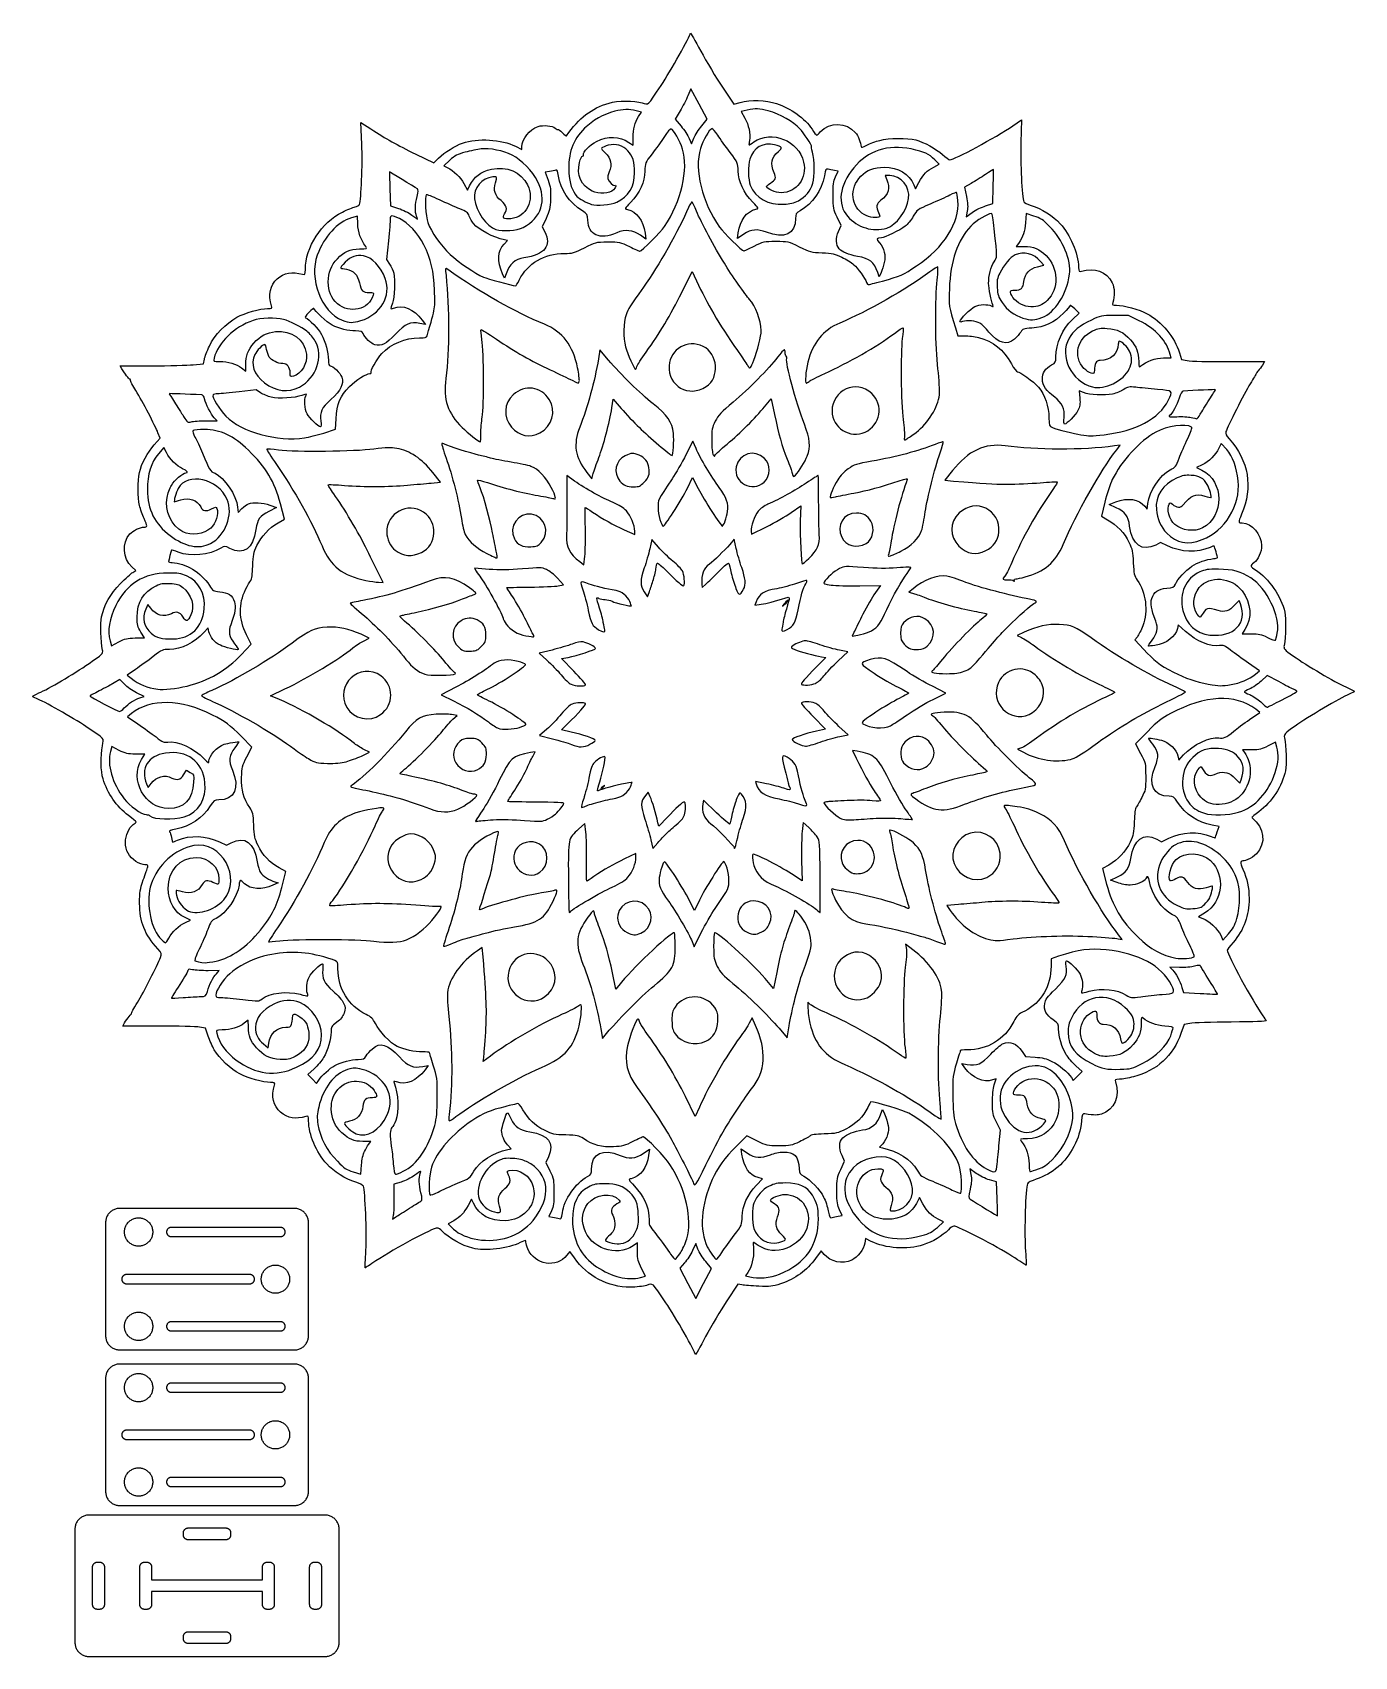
# Model space of a CAD drawing. Extents: x -17 to 263, y 101 to 446.
import ezdxf

# ---------------------------------------------------------------- set-up
doc = ezdxf.new("R2010")
doc.units = 0
doc.layers.get('0').update_dxf_attribs({"linetype": 'CONTINUOUS'})

msp = doc.modelspace()

# ---------------------------------------------------------------- linework, layer by layer
at = {"color": 7}
for p, q in [((128.94938, 434.050281), (131.36916, 430.464388)), ((122.28705, 433.682578), (121.64097, 432.219835)), ((123.9921, 430.458549), (122.28705, 433.682578)), ((125.69715, 427.234519), (123.9921, 430.458549)), ((131.36916, 430.464388), (132.69597, 430.823045)), ((111.77944, 428.763476), (110.66358, 429.03993)), ((111.18544, 427.814501), (111.77944, 428.763476)), ((119.97844, 428.989732), (118.96198, 427.222372)), ((118.96198, 427.222372), (120.18698, 425.767645)), ((124.5611, 425.828827), (125.69715, 427.234519)), ((134.22444, 429.172822), (132.90932, 428.852015)), ((132.90932, 428.852015), (133.67762, 427.502715)), ((190.50008, 425.854467), (192.34185, 427.110996)), ((192.34185, 427.110996), (192.19699, 422.338576)), ((52.537564, 421.927989), (52.349501, 426.56769)), ((52.349501, 426.56769), (54.464732, 425.182988)), ((124.5611, 425.828827), (124.5611, 425.828827)), ((85.107117, 421.504723), (86.436494, 420.837444)), ((86.436494, 420.837444), (86.440294, 421.413241)), ((109.12884, 422.336979), (110.05508, 421.713572)), ((110.05508, 421.713572), (110.05108, 423.293415)), ((121.89247, 423.16365), (122.37296, 422.014381)), ((122.37296, 422.014381), (122.899, 423.218757)), ((63.956315, 419.851099), (67.768667, 417.990216)), ((67.768667, 417.990216), (68.785677, 418.979606)), ((71.176784, 418.555358), (69.893095, 417.392317)), ((69.893095, 417.392317), (70.61609, 417.02562)), ((173.73151, 417.103807), (174.88684, 417.686328)), ((174.88684, 417.686328), (173.92776, 418.661041)), ((74.167511, 413.582156), (74.908408, 412.180113)), ((92.314947, 416.143036), (91.362666, 415.98703)), ((91.362666, 415.98703), (91.986627, 414.300817)), ((153.47047, 416.225034), (152.66443, 416.347935)), ((152.93093, 415.041927), (153.47047, 416.225034)), ((164.39918, 415.301668), (163.44588, 415.298068)), ((163.44588, 415.298068), (163.81728, 414.418639)), ((169.50919, 413.323836), (169.85481, 412.498363)), ((169.85481, 412.498363), (170.5861, 413.847838)), ((181.66103, 413.631629), (180.26672, 412.826798)), ((58.481841, 412.464881), (58.578491, 408.889785)), ((74.908408, 412.180113), (75.379786, 413.127376)), ((145.04477, 409.963158), (145.04487, 409.963158)), ((180.26672, 412.826798), (180.66108, 410.883693)), ((186.25559, 409.355193), (186.33919, 412.94197)), ((51.637034, 406.699461), (50.332443, 406.314774)), ((51.668384, 405.035171), (51.637034, 406.699461)), ((58.578491, 408.889785), (60.276668, 408.341042)), ((64.131815, 406.680383), (64.131844, 406.680383)), ((106.54563, 409.673617), (106.54501, 409.673617)), ((154.07878, 404.741342), (153.23949, 406.506078)), ((180.81671, 407.75219), (180.578, 406.563792)), ((180.578, 406.563792), (181.89125, 407.491225)), ((184.73003, 408.886926), (186.25559, 409.355193)), ((184.73007, 408.886926), (184.73003, 408.886926)), ((193.29599, 407.226761), (193.16257, 405.286315)), ((194.94575, 406.725899), (193.29599, 407.226761)), ((86.701303, 404.305907), (86.701303, 404.305907)), ((91.601971, 406.230614), (90.77255, 404.419339)), ((90.77255, 404.419339), (91.306713, 403.382083)), ((112.55589, 403.061275), (112.74101, 401.814576)), ((132.15778, 401.957149), (132.31668, 403.15034)), ((133.48531, 402.857895), (132.15778, 401.957149)), ((153.54014, 403.475949), (154.07878, 404.741342)), ((163.77657, 404.171276), (163.77657, 404.171237)), ((58.151278, 401.433984), (57.74491, 397.495405)), ((82.682532, 400.743785), (83.413945, 401.532779)), ((83.413945, 401.532779), (82.738892, 401.673639)), ((112.74101, 401.814576), (111.56912, 402.649398)), ((191.66329, 400.92764), (191.22026, 400.290944)), ((191.22026, 400.290944), (192.90639, 400.285744)), ((57.74491, 397.495405), (58.416039, 396.519911)), ((195.72325, 395.961442), (197.07618, 396.271579)), ((197.07618, 396.271579), (196.37841, 397.094427)), ((82.767912, 393.526893), (82.358757, 394.48353)), ((83.095842, 394.478345), (82.767912, 393.526893)), ((85.902199, 393.148477), (85.902199, 393.148477)), ((120.31263, 390.506782), (122.51547, 394.971811)), ((122.51547, 394.971811), (123.90405, 392.045039)), ((162.19447, 393.830096), (161.85929, 394.779016)), ((162.57633, 394.741502), (162.19447, 393.830096)), ((162.8363, 392.94529), (162.8363, 392.94529)), ((203.15378, 384.808877), (204.5526, 386.117734)), ((204.5526, 386.117734), (203.59657, 387.040404)), ((215.02764, 385.649759), (212.07711, 385.638499)), ((217.24372, 384.537149), (215.02764, 385.649759)), ((52.294773, 384.547079), (52.294799, 384.547077)), ((66.015662, 383.747224), (64.844096, 383.961472)), ((65.314072, 384.665378), (66.015662, 383.747224)), ((178.31871, 383.033066), (178.83921, 381.32054)), ((196.64533, 385.206656), (196.64533, 385.206613)), ((178.83921, 381.32054), (180.28509, 381.32604)), ((16.799328, 375.198106), (18.996637, 375.417768)), ((18.996637, 375.417768), (19.163029, 376.350141)), ((102.98166, 378.324129), (102.66905, 376.437832)), ((104.79661, 376.191952), (102.98166, 378.324129)), ((222.43724, 376.658457), (224.02955, 376.667057)), ((224.02955, 376.667057), (223.855, 377.364896)), ((225.7799, 377.727201), (226.21063, 376.296288)), ((226.21063, 376.296288), (227.46666, 376.0729)), ((236.25612, 375.851432), (243.78956, 375.853332)), ((243.78956, 375.853332), (243.37091, 375.134922)), ((1.282836, 374.941386), (7.942434, 374.959906)), ((1.699203, 374.301086), (1.282836, 374.941386)), ((27.061058, 374.526585), (27.941157, 373.860602)), ((27.941157, 373.860602), (27.936157, 375.17755)), ((110.83635, 374.797318), (110.8363, 374.797318)), ((30.115267, 369.906268), (26.560909, 369.469359)), ((31.067309, 369.26316), (30.115267, 369.906268)), ((39.323769, 370.470256), (39.323742, 370.470256)), ((125.52315, 370.571652), (125.52315, 370.571652)), ((205.4692, 369.303005), (204.55107, 369.68251)), ((204.55107, 369.68251), (204.68349, 368.108214)), ((211.72179, 371.162882), (211.72179, 371.162839)), ((105.51771, 366.046093), (105.82452, 367.922479)), ((105.82452, 367.922479), (107.52271, 365.916071)), ((137.51109, 365.875873), (139.29969, 367.994923)), ((139.29969, 367.994923), (139.99737, 364.615355)), ((19.522969, 363.313242), (21.859572, 363.322142)), ((19.522969, 363.313222), (19.522969, 363.313242)), ((21.859572, 363.322142), (21.262332, 363.954866)), ((46.976088, 361.508443), (47.088755, 363.73368)), ((230.18745, 364.688937), (230.18745, 364.688937)), ((8.526733, 358.21161), (9.768144, 359.61519)), ((9.768144, 359.61519), (9.329172, 360.751583)), ((40.380368, 359.696011), (40.380369, 359.69601)), ((44.472809, 360.720241), (46.976088, 361.508443)), ((77.746586, 360.604286), (77.746563, 360.604285)), ((90.245245, 360.740175), (90.245245, 360.740175)), ((122.67661, 359.002322), (121.20659, 356.081702)), ((123.36353, 357.420264), (122.67661, 359.002322)), ((159.20056, 360.898199), (159.20056, 360.898199)), ((169.9935, 360.856608), (169.9935, 360.856608)), ((209.83734, 360.366768), (209.83739, 360.366796)), ((213.25877, 358.143896), (212.00778, 357.973852)), ((212.49507, 357.158431), (213.25877, 358.143896)), ((234.66649, 358.468279), (234.1801, 357.489523)), ((235.81673, 357.198696), (234.66649, 358.468279)), ((10.565228, 357.619807), (9.412619, 356.292007)), ((11.108287, 356.565304), (10.565228, 357.619807)), ((102.76765, 355.543012), (102.76765, 355.543012)), ((69.193206, 350.294846), (67.566781, 352.333695)), ((97.626499, 350.534927), (95.971039, 351.70235)), ((95.971039, 351.70235), (95.991939, 346.223709)), ((100.21156, 352.377945), (101.29119, 350.989539)), ((101.29119, 350.989539), (101.58314, 352.101541)), ((121.54209, 349.051588), (122.61447, 351.275849)), ((122.61447, 351.275849), (123.80581, 348.957837)), ((144.45198, 351.788561), (144.45198, 351.788561)), ((177.70968, 352.754111), (176.09889, 350.702904)), ((230.63418, 353.957627), (229.41693, 353.377259)), ((229.41693, 353.377259), (230.56906, 352.824941)), ((67.218468, 350.117639), (69.193206, 350.294846)), ((112.38958, 350.302773), (112.38958, 350.302773)), ((137.79213, 350.333673), (137.79218, 350.333673)), ((176.09889, 350.702904), (177.9479, 350.538455)), ((26.217683, 344.987728), (26.346564, 343.882268)), ((26.346564, 343.882268), (27.128752, 344.688443)), ((34.461432, 344.896308), (32.856743, 344.094091)), ((33.023031, 345.428235), (34.461432, 344.896308)), ((36.14094, 342.442811), (35.274996, 345.732525)), ((143.50729, 343.858992), (145.54162, 345.274416)), ((145.54162, 345.274416), (145.45262, 342.019939)), ((209.96751, 346.07018), (209.24588, 343.08347)), ((210.90157, 345.581375), (212.3205, 346.118446)), ((212.40505, 344.877356), (210.90157, 345.581375)), ((218.45025, 345.200376), (218.98605, 344.551942)), ((218.98605, 344.551942), (219.11655, 345.750905)), ((34.821169, 341.691322), (36.14094, 342.442811)), ((118.53251, 343.888982), (118.53251, 343.888982)), ((135.13503, 339.272641), (138.304, 340.858104)), ((209.24588, 343.08347), (210.57398, 342.340611)), ((90.559068, 337.543429), (90.559068, 337.543429)), ((99.896526, 340.696642), (99.896726, 340.696642)), ((108.14381, 340.196691), (110.3702, 339.181685)), ((110.3702, 339.181685), (110.3672, 339.898102)), ((113.96509, 338.148116), (113.53936, 336.17723)), ((115.37457, 336.529944), (113.96509, 338.148116)), ((131.42803, 338.183684), (130.49393, 337.115411)), ((131.86528, 336.231639), (131.42803, 338.183684)), ((135.05063, 339.90917), (135.13503, 339.272641)), ((221.7856, 337.502612), (220.76388, 336.976441)), ((223.29774, 336.778609), (221.7856, 337.502612)), ((230.64411, 338.114029), (230.64409, 338.11403)), ((20.460684, 337.295825), (20.460684, 337.295825)), ((65.172288, 335.388972), (65.172288, 335.388972)), ((81.017786, 335.671288), (81.017786, 335.671288)), ((99.599336, 332.769423), (99.792776, 334.605814)), ((147.25459, 334.139874), (147.25457, 334.139874)), ((159.3779, 337.292261), (159.3779, 337.292261)), ((166.75882, 335.650668), (166.75882, 335.650668)), ((184.77286, 335.781085), (184.77284, 335.781085)), ((4.6053, 331.566526), (3.773862, 332.337289)), ((3.972878, 331.170234), (4.6053, 331.566526)), ((57.054363, 329.019604), (56.172977, 330.740623)), ((56.172977, 330.740623), (56.172977, 330.740539)), ((79.485701, 331.813522), (76.385496, 332.034079)), ((76.385496, 332.034079), (76.790368, 331.400619)), ((98.707706, 333.456322), (99.599336, 332.769423)), ((56.083221, 329.073194), (57.054363, 329.019604)), ((95.296689, 328.564157), (94.021929, 329.924051)), ((94.155029, 328.325167), (95.296689, 328.564157)), ((114.21417, 329.328172), (114.21417, 329.328172)), ((124.59594, 328.704109), (124.63694, 327.98423)), ((124.63694, 327.98423), (125.45968, 328.706756)), ((133.41827, 327.585189), (133.41832, 327.585189)), ((158.06668, 328.316591), (162.41424, 328.367891)), ((162.41424, 328.367891), (161.0666, 326.395442)), ((169.34476, 327.70919), (168.461, 326.964881)), ((190.79849, 329.549818), (190.79849, 329.549865)), ((7.198357, 324.373778), (6.752621, 323.371149)), ((7.781271, 323.561737), (7.198357, 324.373778)), ((112.37091, 327.026699), (113.05931, 325.973869)), ((113.05931, 325.973869), (113.40485, 326.916295)), ((136.09406, 324.936374), (135.83776, 324.21376)), ((135.83776, 324.21376), (137.15737, 324.400389)), ((142.42978, 324.666188), (142.42978, 324.666188)), ((168.461, 326.964881), (169.22131, 326.778502)), ((238.42646, 325.229113), (237.47796, 324.193775)), ((238.7159, 324.496953), (238.42646, 325.229113)), ((4.508945, 317.269907), (6.465186, 317.289077)), ((4.508945, 317.269924), (4.508945, 317.269907)), ((6.465186, 317.289077), (5.685809, 318.533691)), ((19.973768, 319.449031), (19.058857, 318.428531)), ((20.137656, 318.593431), (19.973768, 319.449031)), ((29.081892, 315.976069), (28.09691, 317.941983)), ((54.109567, 317.248398), (52.369967, 318.041303)), ((52.883373, 316.626083), (54.109567, 317.248398)), ((88.758793, 318.174714), (88.758793, 318.174714)), ((104.00582, 318.994899), (104.00582, 318.994924)), ((142.65431, 319.054904), (142.65431, 319.054864)), ((156.79739, 318.404837), (156.4162, 317.675256)), ((156.4162, 317.675256), (157.6272, 317.85934)), ((160.01289, 318.551502), (160.01289, 318.5515)), ((192.89927, 318.48989), (191.40443, 317.796938)), ((191.40443, 317.796938), (192.3399, 317.346326)), ((216.88631, 317.53522), (216.37774, 316.883564)), ((216.37774, 316.883564), (218.22517, 314.848121)), ((225.54754, 320.035481), (225.38122, 319.264221)), ((227.07858, 318.660556), (225.54754, 320.035481)), ((239.65431, 319.034845), (239.07714, 318.177035)), ((239.07714, 318.177035), (240.99471, 318.174335)), ((246.53044, 318.303977), (246.53044, 318.303998)), ((-0.822013, 316.695965), (-0.522498, 315.6238)), ((-0.522498, 315.6238), (1.015098, 316.437286)), ((26.993436, 313.72074), (29.081892, 315.976069)), ((77.909128, 315.499057), (77.909128, 315.499057)), ((92.840721, 314.714713), (90.079665, 314.016678)), ((90.079665, 314.016678), (91.742061, 312.559363)), ((153.4671, 312.41605), (155.50675, 314.35571)), ((155.50675, 314.35571), (153.74926, 314.673513)), ((172.34227, 315.536277), (172.34227, 315.536277)), ((4.59815, 310.593982), (2.810477, 309.352379)), ((94.842509, 312.881381), (96.241899, 313.161045)), ((97.461069, 310.225448), (94.842509, 312.881381)), ((150.86868, 313.115866), (148.90129, 311.152541)), ((149.90919, 313.274634), (150.86868, 313.115866)), ((180.19496, 310.223562), (180.19496, 310.223562)), ((242.76199, 310.274424), (240.43298, 311.908526)), ((241.89289, 309.575522), (242.76199, 310.274424)), ((1.23617, 308.431736), (-1.187151, 307.080706)), ((2.207733, 307.442418), (1.23617, 308.431736)), ((2.810477, 309.352379), (3.622152, 308.744813)), ((15.496003, 307.077388), (15.496003, 307.077392)), ((33.211268, 305.019283), (36.226631, 306.465224)), ((72.461026, 306.823387), (69.359811, 305.210516)), ((72.301389, 309.641073), (72.301389, 309.641028)), ((99.937066, 307.336879), (99.937066, 307.336879)), ((148.66333, 307.632667), (148.66333, 307.632667)), ((176.31772, 305.597578), (173.43829, 307.027776)), ((236.73043, 307.388249), (236.73043, 307.388249)), ((244.42083, 309.33399), (243.13402, 308.141669)), ((246.83073, 308.01445), (244.42083, 309.33399)), ((6.385597, 304.887468), (4.782447, 305.670284)), ((5.518693, 304.585736), (6.385597, 304.887468)), ((35.092251, 304.204867), (33.211268, 305.019283)), ((69.359811, 305.210516), (71.948752, 303.92367)), ((173.57595, 304.236601), (176.31772, 305.597578)), ((247.59721, 304.175958), (247.59721, 304.175958)), ((2.194612, 302.431441), (2.194612, 302.431441)), ((3.740442, 301.250414), (2.868452, 300.54916)), ((2.868452, 300.54916), (5.072939, 299.03489)), ((56.507063, 301.020202), (56.507063, 301.020202)), ((72.711564, 300.86749), (71.532298, 301.039729)), ((71.842211, 300.057325), (72.711564, 300.86749)), ((94.817319, 297.75876), (96.897039, 299.82642)), ((148.17172, 300.608369), (150.7868, 297.95798)), ((193.95738, 301.079332), (193.95738, 301.079332)), ((240.66246, 299.98501), (242.85223, 301.491545)), ((242.85223, 301.491545), (241.95533, 302.170256)), ((29.20297, 294.12688), (27.001133, 296.37976)), ((85.969435, 298.31217), (85.969435, 298.31217)), ((91.729595, 297.92776), (90.186297, 296.58043)), ((90.186297, 296.58043), (92.932601, 295.893)), ((96.895899, 297.32654), (94.817319, 297.75876)), ((150.7868, 297.95798), (148.8834, 297.53488)), ((155.56164, 296.71998), (153.64199, 298.51869)), ((153.81285, 296.38996), (155.56164, 296.71998)), ((164.54828, 298.65224), (164.54828, 298.65224)), ((219.08721, 297.45864), (216.51729, 294.8409)), ((-0.448595, 294.23403), (-0.724052, 293.19532)), ((1.099065, 293.44331), (-0.448595, 294.23403)), ((28.1606, 292.06842), (29.20297, 294.12688)), ((52.456032, 292.24493), (54.177134, 293.04411)), ((54.177134, 293.04411), (52.958653, 293.65504)), ((89.233307, 293.15481), (88.269664, 292.97814)), ((88.738003, 292.16993), (89.233307, 293.15481)), ((100.87946, 294.72942), (100.87946, 294.72943)), ((149.65433, 295.1957), (149.65433, 295.19569)), ((157.47115, 293.24082), (156.5168, 293.40818)), ((156.5168, 293.40818), (157.29593, 291.79516)), ((192.32885, 293.95643), (191.49083, 293.66071)), ((191.49083, 293.66071), (192.7396, 293.02658)), ((216.51729, 294.8409), (217.57506, 292.78861)), ((241.08944, 293.55322), (239.12704, 293.54622)), ((239.12704, 293.54622), (239.59277, 292.95878)), ((246.15877, 295.20449), (244.60529, 294.3826)), ((246.44891, 294.14312), (246.15877, 295.20449)), ((6.560699, 292.65125), (4.603712, 292.65178)), ((5.838875, 291.47981), (6.560699, 292.65125)), ((14.769905, 288.27979), (15.367796, 289.21333)), ((15.367796, 289.21333), (16.166197, 288.76928)), ((49.212481, 291.03678), (49.212481, 291.03678)), ((76.98127, 289.33991), (76.98127, 289.33991)), ((171.96571, 289.85226), (171.96571, 289.85226)), ((202.70688, 291.53203), (202.70688, 291.53203)), ((225.48495, 292.31065), (225.66063, 291.38902)), ((225.66063, 291.38902), (226.66926, 292.49167)), ((6.927922, 286.31163), (7.224924, 285.55979)), ((7.224924, 285.55979), (7.864714, 286.38374)), ((138.31669, 286.3582), (135.96052, 286.84454)), ((135.96052, 286.84454), (136.11529, 286.31244)), ((237.62144, 287.50721), (238.57437, 286.48286)), ((238.57437, 286.48286), (238.851, 287.21718)), ((103.14716, 282.60161), (103.14716, 282.60161)), ((103.74853, 285.71966), (103.74857, 285.7197)), ((113.18382, 284.58532), (112.64963, 283.90084)), ((113.64842, 283.55815), (113.18382, 284.58532)), ((124.94812, 282.90011), (124.78427, 282.08309)), ((127.69441, 280.21082), (124.94812, 282.90011)), ((14.908022, 279.34803), (14.908021, 279.34831)), ((72.882729, 280.98365), (72.882729, 280.98373)), ((117.27904, 279.27442), (115.45741, 277.38351)), ((146.80632, 281.94704), (146.80632, 281.94704)), ((161.5271, 279.03863), (161.5271, 279.03849)), ((180.24484, 281.9996), (180.24484, 281.9996)), ((238.34472, 280.33826), (238.34472, 280.33777)), ((80.389266, 278.71975), (80.389266, 278.71975)), ((99.808446, 277.96089), (98.469016, 276.74634)), ((100.01606, 276.08678), (99.808446, 277.96089)), ((115.45741, 277.38351), (115.29081, 278.11256)), ((116.9361, 275.68609), (116.9361, 275.68609)), ((146.03649, 278.12164), (145.84137, 276.25385)), ((147.23081, 277.07731), (146.03649, 278.12164)), ((234.21597, 277.3181), (232.72374, 277.58973)), ((233.82252, 276.14663), (234.21597, 277.3181)), ((22.338512, 274.04967), (23.850667, 273.32566)), ((23.850667, 273.32566), (24.872395, 273.85184)), ((113.79473, 274.46139), (114.21804, 272.62788)), ((114.21804, 272.62788), (115.24758, 273.83193)), ((132.19557, 274.98613), (132.19557, 274.98615)), ((221.00199, 274.60054), (222.0277, 274.08218)), ((222.0277, 274.08218), (223.53427, 274.81771)), ((110.62798, 271.55068), (108.22206, 270.41518)), ((110.63098, 270.85213), (110.62798, 271.55068)), ((145.73799, 270.06837), (145.82969, 265.75069)), ((210.8151, 269.13695), (209.49532, 268.38546)), ((34.832288, 265.3878), (33.691265, 264.86793)), ((34.069528, 265.58561), (34.832288, 265.3878)), ((36.426169, 267.72479), (35.029947, 268.50575)), ((35.572143, 264.37672), (36.426169, 267.72479)), ((65.082149, 266.05393), (65.082195, 266.05393)), ((90.25629, 267.58698), (90.256256, 267.58698)), ((145.82969, 265.75069), (143.55122, 267.266)), ((149.63652, 266.59107), (149.63653, 266.59107)), ((159.57683, 267.8374), (159.57683, 267.8374)), ((184.95363, 266.50452), (184.95363, 266.50452)), ((209.49532, 268.38546), (210.36647, 265.07599)), ((211.20567, 265.92055), (212.70373, 266.63604)), ((212.62866, 265.39433), (211.20567, 265.92055)), ((123.01849, 259.4891), (121.85405, 261.82294)), ((124.05538, 261.69131), (123.01849, 259.4891)), ((96.821879, 259.32488), (96.822179, 259.32488)), ((127.3944, 259.91745), (127.3944, 259.91745)), ((178.94613, 260.7613), (176.4839, 260.58555)), ((176.4839, 260.58555), (177.221, 259.52291)), ((231.1382, 258.94436), (229.84761, 258.15749)), ((16.232204, 257.44484), (15.073636, 258.00025)), ((15.135212, 256.95078), (16.232204, 257.44484)), ((122.9535, 251.81376), (124.45828, 254.80727)), ((137.26646, 254.93822), (137.26646, 254.93819)), ((229.84761, 258.15749), (230.76361, 257.8302)), ((237.95386, 257.79437), (237.95384, 257.79437)), ((11.609405, 253.61773), (11.60936, 253.61773)), ((62.01001, 253.29179), (62.01001, 253.29187)), ((71.966403, 252.64213), (71.966403, 252.64211)), ((78.065057, 251.64684), (77.010921, 250.94155)), ((78.228146, 249.67998), (78.065057, 251.64684)), ((111.68833, 254.71982), (111.68833, 254.71982)), ((122.52126, 252.89487), (122.9535, 251.81376)), ((169.27747, 251.18392), (167.77304, 252.33586)), ((167.77304, 252.33586), (167.92846, 251.21169)), ((176.23145, 252.46815), (176.23145, 252.46815)), ((190.56133, 253.47613), (190.56133, 253.47616)), ((212.79376, 253.51556), (213.67122, 253.36077)), ((213.67122, 253.36077), (212.89377, 254.34821)), ((234.5362, 254.24295), (235.01638, 253.18889)), ((235.01638, 253.18889), (236.19196, 254.51154)), ((21.629202, 248.75864), (21.629202, 248.75864)), ((198.59791, 249.27359), (198.59789, 247.70679)), ((200.18343, 249.79621), (198.59791, 249.27359)), ((228.90484, 249.67845), (228.90484, 249.67845)), ((22.304624, 246.73701), (19.968021, 246.72801)), ((21.712883, 246.09974), (22.304624, 246.73701)), ((106.33523, 242.83992), (105.63417, 246.25689)), ((139.77699, 242.96101), (137.97227, 245.06634)), ((140.44886, 246.34581), (139.77699, 242.96101)), ((225.81409, 247.42395), (223.77499, 247.50875)), ((223.77499, 247.50875), (224.37244, 246.87469)), ((232.16444, 244.60221), (232.16444, 244.60224)), ((18.310657, 241.23529), (18.310657, 241.23527)), ((91.309137, 241.22781), (91.309137, 241.22781)), ((107.56976, 244.31856), (106.33523, 242.83992)), ((226.31129, 243.16139), (226.62968, 242.11026)), ((226.62968, 242.11026), (230.21792, 241.90311)), ((108.97005, 238.39046), (108.97005, 238.39046)), ((144.38299, 240.9993), (144.38299, 240.9993)), ((147.6443, 239.52831), (147.07076, 240.0628)), ((147.07076, 240.0628), (147.07576, 238.73517)), ((159.13301, 240.81024), (159.13301, 240.81024)), ((1.847617, 234.97476), (2.26611, 235.70032)), ((9.380935, 234.97392), (1.847617, 234.97476)), ((19.392377, 234.53376), (18.15332, 234.7534)), ((19.955133, 232.88305), (19.392377, 234.53376)), ((28.466514, 236.24531), (27.591525, 235.57263)), ((28.491434, 234.77197), (28.466514, 236.24531)), ((103.18169, 234.37452), (103.52252, 232.37265)), ((135.22436, 236.75399), (134.64393, 235.60877)), ((135.95264, 235.14377), (135.22436, 236.75399)), ((140.94357, 234.51341), (142.63797, 232.51146)), ((142.63797, 232.51146), (143.07581, 235.02955)), ((226.78525, 235.32539), (226.11877, 233.41783)), ((228.02131, 235.55549), (226.78525, 235.32539)), ((31.692752, 231.18979), (32.679908, 230.38061)), ((32.679908, 230.38061), (32.818787, 231.34009)), ((103.52252, 232.37265), (104.66161, 233.74516)), ((125.40372, 231.77241), (125.40372, 231.77241)), ((79.794899, 228.64168), (78.219869, 227.47292)), ((78.219869, 227.47292), (78.362348, 228.32217)), ((192.46082, 229.61146), (193.2036, 228.53101)), ((193.2036, 228.53101), (195.20448, 228.40154)), ((38.653718, 226.249), (38.653694, 226.249)), ((42.414169, 225.94473), (41.08215, 224.71058)), ((41.08215, 224.71058), (42.01991, 223.77721)), ((65.445426, 226.42653), (66.615323, 226.64972)), ((66.615323, 226.64972), (65.920763, 225.72623)), ((180.31764, 226.1531), (179.64899, 227.07587)), ((179.64899, 227.07587), (180.80636, 226.86421)), ((186.97173, 223.83032), (186.21266, 223.56245)), ((186.56298, 222.51531), (186.97173, 223.83032)), ((202.89636, 224.07686), (203.28904, 223.48252)), ((203.28904, 223.48252), (204.24107, 224.40976)), ((205.1931, 225.337), (203.83906, 226.56091)), ((204.24107, 224.40976), (205.1931, 225.337)), ((217.90679, 227.04087), (217.90679, 227.04087)), ((42.01991, 223.77721), (42.95767, 222.84385)), ((42.95767, 222.84385), (43.40228, 223.52849)), ((123.19598, 215.83654), (121.10778, 220.04129)), ((124.05443, 217.76652), (123.19598, 215.83654)), ((162.54042, 216.34989), (162.86835, 217.30134)), ((162.86835, 217.30134), (163.26828, 216.36654)), ((175.07361, 218.52781), (175.0737, 218.52781)), ((72.486538, 215.80491), (72.486838, 215.80492)), ((187.90016, 212.93316), (187.03087, 214.62972)), ((54.416005, 210.53732), (52.729876, 210.54132)), ((53.972972, 209.90063), (54.416005, 210.53732)), ((129.11865, 212.60051), (129.11865, 212.60051)), ((134.09793, 211.70556), (131.85461, 209.48692)), ((136.23898, 210.64666), (134.09793, 211.70556)), ((162.92106, 210.04921), (162.22232, 209.29545)), ((187.61363, 210.21092), (187.90016, 212.93316)), ((53.068527, 208.37267), (53.068526, 208.37316)), ((84.14893, 208.99746), (83.414356, 209.77782)), ((83.474971, 208.85178), (84.14893, 208.99746)), ((92.069189, 207.28905), (91.557484, 206.08694)), ((112.14894, 207.969), (113.47447, 208.86841)), ((113.47447, 208.86841), (113.30568, 207.5576)), ((133.07437, 207.85827), (132.89887, 208.94234)), ((132.89887, 208.94234), (134.2311, 208.05319)), ((154.8362, 206.32846), (154.31533, 207.52663)), ((162.22232, 209.29545), (162.89737, 209.1546)), ((50.690513, 204.10189), (52.340276, 203.60101)), ((52.340276, 203.60101), (52.47369, 205.54146)), ((61.310802, 204.2134), (61.310846, 204.21335)), ((91.557484, 206.08694), (92.396777, 204.32219)), ((154.01041, 204.55735), (154.8362, 206.32846)), ((182.70099, 203.76861), (181.34852, 204.70833)), ((181.34852, 204.70833), (181.60064, 203.501)), ((187.17187, 205.77353), (187.17173, 205.77357)), ((195.95421, 204.72551), (195.95421, 204.72551)), ((60.850637, 201.90355), (59.333595, 201.44281)), ((59.333595, 201.44281), (59.344445, 198.60164)), ((136.16116, 201.24439), (137.46873, 202.60473)), ((137.46873, 202.60473), (136.50191, 202.86111)), ((187.0391, 201.94693), (185.54628, 202.38789)), ((187.16284, 198.36765), (187.0391, 201.94693)), ((0.662476, 196.28165), (0.478476, 196.24045)), ((0.848576, 196.31105), (0.662476, 196.28165)), ((1.036176, 196.32885), (0.848576, 196.31105)), ((1.224576, 196.33485), (1.036176, 196.32885)), ((38.224576, 196.33485), (1.224576, 196.33485)), ((38.412976, 196.32885), (38.224576, 196.33485)), ((38.600576, 196.31105), (38.412976, 196.32885)), ((38.786676, 196.28165), (38.600576, 196.31105)), ((38.970676, 196.24045), (38.786676, 196.28165)), ((62.654898, 196.39364), (62.654867, 196.39364)), ((75.763229, 198.29629), (75.043951, 196.969)), ((76.162699, 197.46676), (75.763229, 198.29629)), ((170.68948, 198.65862), (170.29635, 197.82607)), ((171.42181, 197.33151), (170.68948, 198.65862)), ((187.16285, 198.36765), (187.16284, 198.36765)), ((-1.769524, 193.52315), (-1.775424, 193.33485)), ((-1.775424, 193.33485), (-1.775424, 169.33485)), ((-1.751724, 193.71075), (-1.769524, 193.52315)), ((-1.722324, 193.89685), (-1.751724, 193.71075)), ((-1.681124, 194.08085), (-1.722324, 193.89685)), ((-1.628624, 194.26175), (-1.681124, 194.08085)), ((-1.564724, 194.43915), (-1.628624, 194.26175)), ((-1.489924, 194.61205), (-1.564724, 194.43915)), ((-1.404324, 194.78005), (-1.489924, 194.61205)), ((-1.308424, 194.94225), (-1.404324, 194.78005)), ((-1.202424, 195.09815), (-1.308424, 194.94225)), ((-1.086924, 195.24705), (-1.202424, 195.09815)), ((-0.962324, 195.38835), (-1.086924, 195.24705)), ((-0.829024, 195.52165), (-0.962324, 195.38835)), ((-0.687724, 195.64625), (-0.829024, 195.52165)), ((-0.538824, 195.76175), (-0.687724, 195.64625)), ((-0.382924, 195.86775), (-0.538824, 195.76175)), ((-0.220724, 195.96365), (-0.382924, 195.86775)), ((-0.052724, 196.04925), (-0.220724, 195.96365)), ((0.120176, 196.12405), (-0.052724, 196.04925)), ((0.297576, 196.18795), (0.120176, 196.12405)), ((0.478476, 196.24045), (0.297576, 196.18795)), ((2.595676, 192.78005), (2.691576, 192.94225)), ((2.691576, 192.94225), (2.797576, 193.09815)), ((2.797576, 193.09815), (2.913076, 193.24705)), ((2.913076, 193.24705), (3.037676, 193.38835)), ((3.037676, 193.38835), (3.170976, 193.52165)), ((3.170976, 193.52165), (3.312276, 193.64625)), ((3.312276, 193.64625), (3.461176, 193.76175)), ((3.461176, 193.76175), (3.617076, 193.86775)), ((3.617076, 193.86775), (3.779276, 193.96365)), ((3.779276, 193.96365), (3.947276, 194.04925)), ((3.947276, 194.04925), (4.120176, 194.12405)), ((4.120176, 194.12405), (4.297576, 194.18795)), ((4.297576, 194.18795), (4.478476, 194.24045)), ((4.478476, 194.24045), (4.662476, 194.28165)), ((4.662476, 194.28165), (4.848576, 194.31105)), ((4.848576, 194.31105), (5.036176, 194.32885)), ((5.036176, 194.32885), (5.224576, 194.33485)), ((5.224576, 194.33485), (5.412976, 194.32885)), ((5.412976, 194.32885), (5.600576, 194.31105)), ((5.600576, 194.31105), (5.786676, 194.28165)), ((5.786676, 194.28165), (5.970676, 194.24045)), ((5.970676, 194.24045), (6.151676, 194.18795)), ((6.151676, 194.18795), (6.328976, 194.12405)), ((6.328976, 194.12405), (6.501876, 194.04925)), ((6.501876, 194.04925), (6.669876, 193.96365)), ((6.669876, 193.96365), (6.832076, 193.86775)), ((6.832076, 193.86775), (6.987976, 193.76175)), ((6.987976, 193.76175), (7.136876, 193.64625)), ((7.136876, 193.64625), (7.278176, 193.52165)), ((7.278176, 193.52165), (7.411476, 193.38835)), ((7.411476, 193.38835), (7.536176, 193.24705)), ((7.536176, 193.24705), (7.651676, 193.09815)), ((7.651676, 193.09815), (7.757576, 192.94225)), ((7.757576, 192.94225), (7.853476, 192.78005)), ((39.151576, 196.18795), (38.970676, 196.24045)), ((39.328976, 196.12405), (39.151576, 196.18795)), ((39.501876, 196.04925), (39.328976, 196.12405)), ((39.669876, 195.96365), (39.501876, 196.04925)), ((39.832076, 195.86775), (39.669876, 195.96365)), ((39.987976, 195.76175), (39.832076, 195.86775)), ((40.136876, 195.64625), (39.987976, 195.76175)), ((40.278176, 195.52165), (40.136876, 195.64625)), ((40.411476, 195.38835), (40.278176, 195.52165)), ((40.536076, 195.24705), (40.411476, 195.38835)), ((40.651576, 195.09815), (40.536076, 195.24705)), ((40.757576, 194.94225), (40.651576, 195.09815)), ((40.853476, 194.78005), (40.757576, 194.94225)), ((40.939076, 194.61205), (40.853476, 194.78005)), ((41.013876, 194.43915), (40.939076, 194.61205)), ((41.077776, 194.26175), (41.013876, 194.43915)), ((41.130276, 194.08085), (41.077776, 194.26175)), ((41.171476, 193.89685), (41.130276, 194.08085)), ((41.200876, 193.71075), (41.171476, 193.89685)), ((41.218676, 193.52315), (41.200876, 193.71075)), ((41.224576, 193.33475), (41.218676, 193.52315)), ((41.224576, 169.33475), (41.224576, 193.33475)), ((59.188282, 194.90855), (59.021263, 194.05659)), ((59.021263, 194.05659), (59.761153, 194.5503)), ((71.999281, 193.72786), (70.795116, 193.02994)), ((70.795116, 193.02994), (71.937852, 191.96705)), ((92.705334, 195.78633), (92.165796, 194.60324)), ((92.165796, 194.60324), (92.971831, 194.48034)), ((153.50346, 194.69816), (154.30136, 194.84716)), ((154.30136, 194.84716), (153.7524, 196.02274)), ((174.49409, 192.31463), (175.78686, 193.51247)), ((175.78686, 193.51247), (174.64482, 194.05995)), ((2.224576, 191.33475), (2.230476, 191.52315)), ((2.230476, 191.14635), (2.224576, 191.33475)), ((2.230476, 191.52315), (2.248276, 191.71075)), ((2.248276, 190.95875), (2.230476, 191.14635)), ((2.248276, 191.71075), (2.277676, 191.89685)), ((2.277676, 190.77265), (2.248276, 190.95875)), ((2.277676, 191.89685), (2.318876, 192.08085)), ((2.318876, 190.58865), (2.277676, 190.77265)), ((2.318876, 192.08085), (2.371376, 192.26175)), ((2.371376, 190.40765), (2.318876, 190.58865)), ((2.371376, 192.26175), (2.435276, 192.43915)), ((2.435276, 190.23035), (2.371376, 190.40765)), ((2.435276, 192.43915), (2.510076, 192.61205)), ((2.510076, 190.05745), (2.435276, 190.23035)), ((2.510076, 192.61205), (2.595676, 192.78005)), ((2.595676, 189.88945), (2.510076, 190.05745)), ((2.691576, 189.72725), (2.595676, 189.88945)), ((2.797576, 189.57135), (2.691576, 189.72725)), ((2.913076, 189.42245), (2.797576, 189.57135)), ((3.037676, 189.28115), (2.913076, 189.42245)), ((7.536176, 189.42245), (7.411476, 189.28115)), ((7.651676, 189.57135), (7.536176, 189.42245)), ((7.757576, 189.72725), (7.651676, 189.57135)), ((7.853476, 189.88945), (7.757576, 189.72725)), ((7.853476, 192.78005), (7.939076, 192.61205)), ((7.939076, 190.05745), (7.853476, 189.88945)), ((7.939076, 192.61205), (8.013876, 192.43915)), ((8.013876, 190.23035), (7.939076, 190.05745)), ((8.013876, 192.43915), (8.077776, 192.26175)), ((8.077776, 190.40765), (8.013876, 190.23035)), ((8.077776, 192.26175), (8.130376, 192.08085)), ((8.130376, 190.58865), (8.077776, 190.40765)), ((8.130376, 192.08085), (8.171476, 191.89685)), ((8.171476, 190.77265), (8.130376, 190.58865)), ((8.171476, 191.89685), (8.200876, 191.71075)), ((8.200876, 190.95875), (8.171476, 190.77265)), ((8.200876, 191.71075), (8.218676, 191.52315)), ((8.218676, 191.14635), (8.200876, 190.95875)), ((8.218676, 191.52315), (8.224576, 191.33475)), ((8.224576, 191.33475), (8.218676, 191.14635)), ((11.224596, 191.38475), (11.226596, 191.44755)), ((11.224596, 191.28475), (11.224596, 191.38475)), ((11.226596, 191.22225), (11.224596, 191.28475)), ((11.226596, 191.44755), (11.232496, 191.51005)), ((11.232496, 191.15975), (11.226596, 191.22225)), ((11.232496, 191.51005), (11.242296, 191.57215)), ((11.242296, 191.09765), (11.232496, 191.15975)), ((11.242296, 191.57215), (11.255996, 191.63345)), ((11.255996, 191.03635), (11.242296, 191.09765)), ((11.255996, 191.63345), (11.273526, 191.69375)), ((11.273526, 190.97605), (11.255996, 191.03635)), ((11.273526, 191.69375), (11.294816, 191.75285)), ((11.294816, 190.91695), (11.273526, 190.97605)), ((11.294816, 191.75285), (11.319756, 191.81055)), ((11.319756, 190.85925), (11.294816, 190.91695)), ((11.319756, 191.81055), (11.348276, 191.86645)), ((11.348276, 190.80335), (11.319756, 190.85925)), ((11.348276, 191.86645), (11.380266, 191.92055)), ((11.380266, 190.74925), (11.348276, 190.80335)), ((11.380266, 191.92055), (11.415566, 191.97255)), ((11.415566, 190.69725), (11.380266, 190.74925)), ((11.415566, 191.97255), (11.454066, 192.02215)), ((11.454066, 190.64765), (11.415566, 190.69725)), ((11.454066, 192.02215), (11.495616, 192.06925)), ((11.495616, 190.60055), (11.454066, 190.64765)), ((11.495616, 192.06925), (11.540036, 192.11365)), ((11.540036, 190.55615), (11.495616, 190.60055)), ((11.540036, 192.11365), (11.587156, 192.15525)), ((11.587156, 190.51455), (11.540036, 190.55615)), ((11.587156, 192.15525), (11.636796, 192.19375)), ((11.636796, 190.47605), (11.587156, 190.51455)), ((11.636796, 192.19375), (11.688766, 192.22905)), ((11.688766, 190.44075), (11.636796, 190.47605)), ((11.688766, 192.22905), (11.742826, 192.26105)), ((11.742826, 190.40875), (11.688766, 190.44075)), ((11.742826, 192.26105), (11.798806, 192.28955)), ((11.798806, 190.38025), (11.742826, 190.40875)), ((11.798806, 192.28955), (11.856456, 192.31455)), ((11.856456, 190.35525), (11.798806, 190.38025)), ((11.856456, 192.31455), (11.915566, 192.33575)), ((11.915566, 190.33405), (11.856456, 190.35525)), ((11.915566, 192.33575), (11.975886, 192.35335)), ((11.975886, 190.31645), (11.915566, 190.33405)), ((11.975886, 192.35335), (12.037196, 192.36705)), ((12.037196, 190.30275), (11.975886, 190.31645)), ((12.037196, 192.36705), (12.099256, 192.37705)), ((12.099256, 190.29275), (12.037196, 190.30275)), ((12.099256, 192.37705), (12.161786, 192.38305)), ((12.161786, 190.28675), (12.099256, 190.29275)), ((12.161786, 192.38305), (12.224576, 192.38505)), ((12.224576, 190.28475), (12.161786, 190.28675)), ((12.224576, 192.38505), (35.224576, 192.38505)), ((35.224576, 190.28445), (12.224576, 190.28475)), ((35.224576, 192.38505), (35.287376, 192.38305)), ((35.287376, 190.28645), (35.224576, 190.28445)), ((35.287376, 192.38305), (35.349876, 192.37705)), ((35.349876, 190.29245), (35.287376, 190.28645)), ((35.349876, 192.37705), (35.411976, 192.36705)), ((35.411976, 190.30245), (35.349876, 190.29245)), ((35.411976, 192.36705), (35.473276, 192.35335)), ((35.473276, 190.31615), (35.411976, 190.30245)), ((35.473276, 192.35335), (35.533576, 192.33575)), ((35.533576, 190.33375), (35.473276, 190.31615)), ((35.533576, 192.33575), (35.592676, 192.31455)), ((35.592676, 190.35495), (35.533576, 190.33375)), ((35.592676, 192.31455), (35.650376, 192.28955)), ((35.650376, 190.37995), (35.592676, 190.35495)), ((35.650376, 192.28955), (35.706376, 192.26105)), ((35.706376, 190.40845), (35.650376, 190.37995)), ((35.706376, 192.26105), (35.760376, 192.22905)), ((35.760376, 190.44045), (35.706376, 190.40845)), ((35.760376, 192.22905), (35.812376, 192.19375)), ((35.812376, 190.47575), (35.760376, 190.44045)), ((35.812376, 192.19375), (35.861976, 192.15525)), ((35.861976, 190.51425), (35.812376, 190.47575)), ((35.861976, 192.15525), (35.909076, 192.11365)), ((35.909076, 190.55585), (35.861976, 190.51425)), ((35.909076, 192.11365), (35.953576, 192.06925)), ((35.953576, 190.60025), (35.909076, 190.55585)), ((35.953576, 192.06925), (35.995076, 192.02215)), ((35.995076, 190.64735), (35.953576, 190.60025)), ((35.995076, 192.02215), (36.033576, 191.97255)), ((36.033576, 190.69695), (35.995076, 190.64735)), ((36.033576, 191.97255), (36.068876, 191.92055)), ((36.068876, 190.74895), (36.033576, 190.69695)), ((36.068876, 191.92055), (36.100876, 191.86645)), ((36.100876, 190.80305), (36.068876, 190.74895)), ((36.100876, 191.86645), (36.129376, 191.81055)), ((36.129376, 190.85895), (36.100876, 190.80305)), ((36.129376, 191.81055), (36.154376, 191.75285)), ((36.154376, 190.91665), (36.129376, 190.85895)), ((36.154376, 191.75285), (36.175576, 191.69375)), ((36.175576, 190.97575), (36.154376, 190.91665)), ((36.175576, 191.69375), (36.193176, 191.63345)), ((36.193176, 191.03605), (36.175576, 190.97575)), ((36.193176, 191.63345), (36.206876, 191.57215)), ((36.206876, 191.09735), (36.193176, 191.03605)), ((36.206876, 191.57215), (36.216676, 191.51005)), ((36.216676, 191.15945), (36.206876, 191.09735)), ((36.216676, 191.51005), (36.222576, 191.44755)), ((36.222576, 191.22195), (36.216676, 191.15945)), ((36.222576, 191.44755), (36.224576, 191.38475)), ((36.224576, 191.28475), (36.222576, 191.22195)), ((36.224576, 191.38475), (36.224576, 191.28475)), ((83.506403, 190.18151), (83.506403, 190.18151)), ((159.25792, 189.93274), (159.11, 188.98454)), ((160.43816, 189.34819), (159.25792, 189.93274)), ((171.21712, 190.58137), (171.2171, 190.58103)), ((3.170976, 189.14785), (3.037676, 189.28115)), ((3.312276, 189.02315), (3.170976, 189.14785)), ((3.461176, 188.90765), (3.312276, 189.02315)), ((3.617076, 188.80175), (3.461176, 188.90765)), ((3.779276, 188.70585), (3.617076, 188.80175)), ((3.947276, 188.62025), (3.779276, 188.70585)), ((4.120176, 188.54545), (3.947276, 188.62025)), ((4.297576, 188.48155), (4.120176, 188.54545)), ((4.478476, 188.42895), (4.297576, 188.48155)), ((4.662476, 188.38785), (4.478476, 188.42895)), ((4.848576, 188.35845), (4.662476, 188.38785)), ((5.036176, 188.34065), (4.848576, 188.35845)), ((5.224576, 188.33465), (5.036176, 188.34065)), ((5.412976, 188.34065), (5.224576, 188.33465)), ((5.600576, 188.35845), (5.412976, 188.34065)), ((5.786676, 188.38785), (5.600576, 188.35845)), ((5.970676, 188.42895), (5.786676, 188.38785)), ((6.151676, 188.48155), (5.970676, 188.42895)), ((6.328976, 188.54545), (6.151676, 188.48155)), ((6.501876, 188.62025), (6.328976, 188.54545)), ((6.669876, 188.70585), (6.501876, 188.62025)), ((6.832076, 188.80175), (6.669876, 188.70585)), ((6.987976, 188.90765), (6.832076, 188.80175)), ((7.136876, 189.02315), (6.987976, 188.90765)), ((7.278176, 189.14785), (7.136876, 189.02315)), ((7.411476, 189.28115), (7.278176, 189.14785)), ((96.627789, 187.22346), (96.001719, 186.41719)), ((97.599299, 185.82434), (96.627789, 187.22346)), ((110.94349, 189.02064), (110.02204, 188.39019)), ((110.95049, 187.15391), (110.94349, 189.02064)), ((120.03458, 186.8963), (120.03462, 186.8963)), ((123.30268, 188.87706), (122.60771, 187.38992)), ((123.7614, 187.68956), (123.30268, 188.87706)), ((128.83327, 187.00869), (128.83327, 187.00869)), ((149.88026, 187.36513), (148.69016, 185.73129)), ((150.53741, 186.59019), (149.88026, 187.36513)), ((31.435276, 182.43915), (31.510076, 182.61205)), ((31.510076, 182.61205), (31.595676, 182.78005)), ((31.595676, 182.78005), (31.691576, 182.94225)), ((31.691576, 182.94225), (31.797476, 183.09815)), ((31.797476, 183.09815), (31.912976, 183.24705)), ((31.912976, 183.24705), (32.037676, 183.38835)), ((32.037676, 183.38835), (32.170976, 183.52165)), ((32.170976, 183.52165), (32.312276, 183.64625)), ((32.312276, 183.64625), (32.461176, 183.76175)), ((32.461176, 183.76175), (32.617076, 183.86775)), ((32.617076, 183.86775), (32.779276, 183.96365)), ((32.779276, 183.96365), (32.947276, 184.04925)), ((32.947276, 184.04925), (33.120176, 184.12405)), ((33.120176, 184.12405), (33.297476, 184.18795)), ((33.297476, 184.18795), (33.478476, 184.24045)), ((33.478476, 184.24045), (33.662476, 184.28165)), ((33.662476, 184.28165), (33.848576, 184.31105)), ((33.848576, 184.31105), (34.036176, 184.32885)), ((34.036176, 184.32885), (34.224576, 184.33485)), ((34.224576, 184.33485), (34.412976, 184.32885)), ((34.412976, 184.32885), (34.600576, 184.31105)), ((34.600576, 184.31105), (34.786676, 184.28165)), ((34.786676, 184.28165), (34.970676, 184.24045)), ((34.970676, 184.24045), (35.151576, 184.18795)), ((35.151576, 184.18795), (35.328976, 184.12405)), ((35.328976, 184.12405), (35.501876, 184.04925)), ((35.501876, 184.04925), (35.669876, 183.96365)), ((35.669876, 183.96365), (35.832076, 183.86775)), ((35.832076, 183.86775), (35.987976, 183.76175)), ((35.987976, 183.76175), (36.136876, 183.64625)), ((36.136876, 183.64625), (36.278176, 183.52165)), ((36.278176, 183.52165), (36.411476, 183.38835)), ((36.411476, 183.38835), (36.536076, 183.24705)), ((36.536076, 183.24705), (36.651576, 183.09815)), ((36.651576, 183.09815), (36.757576, 182.94225)), ((36.757576, 182.94225), (36.853476, 182.78005)), ((36.853476, 182.78005), (36.939076, 182.61205)), ((36.939076, 182.61205), (37.013876, 182.43915)), ((112.64564, 181.96484), (111.80162, 183.626)), ((120.92298, 184.7783), (119.93322, 183.65376)), ((119.93322, 183.65376), (121.61736, 180.43343)), ((124.96637, 180.42012), (126.63123, 183.62718)), ((126.63123, 183.62718), (125.42567, 185.06463)), ((134.3119, 182.74189), (133.83131, 182.06146)), ((1.724576, 181.38475), (1.726576, 181.44755)), ((1.724576, 181.28475), (1.724576, 181.38475)), ((1.726576, 181.22225), (1.724576, 181.28475)), ((1.726576, 181.44755), (1.732476, 181.51005)), ((1.732476, 181.15975), (1.726576, 181.22225)), ((1.732476, 181.51005), (1.742276, 181.57215)), ((1.742276, 181.09765), (1.732476, 181.15975)), ((1.742276, 181.57215), (1.755976, 181.63345)), ((1.755976, 181.03635), (1.742276, 181.09765)), ((1.755976, 181.63345), (1.773576, 181.69375)), ((1.773576, 180.97605), (1.755976, 181.03635)), ((1.773576, 181.69375), (1.794776, 181.75285)), ((1.794776, 180.91695), (1.773576, 180.97605)), ((1.794776, 181.75285), (1.819776, 181.81055)), ((1.819776, 180.85925), (1.794776, 180.91695)), ((1.819776, 181.81055), (1.848276, 181.86645)), ((1.848276, 180.80335), (1.819776, 180.85925)), ((1.848276, 181.86645), (1.880276, 181.92055)), ((1.880276, 180.74925), (1.848276, 180.80335)), ((1.880276, 181.92055), (1.915576, 181.97255)), ((1.915576, 180.69725), (1.880276, 180.74925)), ((1.915576, 181.97255), (1.954076, 182.02215)), ((1.954076, 180.64765), (1.915576, 180.69725)), ((1.954076, 182.02215), (1.995576, 182.06925)), ((1.995576, 180.60055), (1.954076, 180.64765)), ((1.995576, 182.06925), (2.040076, 182.11365)), ((2.040076, 180.55615), (1.995576, 180.60055)), ((2.040076, 182.11365), (2.087176, 182.15525)), ((2.087176, 180.51455), (2.040076, 180.55615)), ((2.087176, 182.15525), (2.136776, 182.19375)), ((2.136776, 180.47605), (2.087176, 180.51455)), ((2.136776, 182.19375), (2.188776, 182.22905)), ((2.188776, 180.44075), (2.136776, 180.47605)), ((2.188776, 182.22905), (2.242776, 182.26105)), ((2.242776, 180.40875), (2.188776, 180.44075)), ((2.242776, 182.26105), (2.298776, 182.28955)), ((2.298776, 180.38025), (2.242776, 180.40875)), ((2.298776, 182.28955), (2.356476, 182.31455)), ((2.356476, 180.35525), (2.298776, 180.38025)), ((2.356476, 182.31455), (2.415576, 182.33575)), ((2.415576, 180.33405), (2.356476, 180.35525)), ((2.415576, 182.33575), (2.475876, 182.35335)), ((2.475876, 180.31645), (2.415576, 180.33405)), ((2.475876, 182.35335), (2.537176, 182.36705)), ((2.537176, 180.30275), (2.475876, 180.31645)), ((2.537176, 182.36705), (2.599276, 182.37705)), ((2.599276, 180.29275), (2.537176, 180.30275)), ((2.599276, 182.37705), (2.661776, 182.38305)), ((2.661776, 180.28675), (2.599276, 180.29275)), ((2.661776, 182.38305), (2.724576, 182.38505)), ((2.724576, 180.28475), (2.661776, 180.28675)), ((2.724576, 182.38505), (28.724576, 182.38505)), ((28.724576, 180.28475), (2.724576, 180.28475)), ((28.724576, 182.38505), (28.787366, 182.38305)), ((28.787366, 180.28675), (28.724576, 180.28475)), ((28.787366, 182.38305), (28.849896, 182.37705)), ((28.849896, 180.29275), (28.787366, 180.28675)), ((28.849896, 182.37705), (28.911956, 182.36705)), ((28.911956, 180.30275), (28.849896, 180.29275)), ((28.911956, 182.36705), (28.973266, 182.35335)), ((28.973266, 180.31645), (28.911956, 180.30275)), ((28.973266, 182.35335), (29.033586, 182.33575)), ((29.033586, 180.33405), (28.973266, 180.31645)), ((29.033586, 182.33575), (29.092696, 182.31455)), ((29.092696, 180.35525), (29.033586, 180.33405)), ((29.092696, 182.31455), (29.150346, 182.28955)), ((29.150346, 180.38025), (29.092696, 180.35525)), ((29.150346, 182.28955), (29.206326, 182.26105)), ((29.206326, 180.40875), (29.150346, 180.38025)), ((29.206326, 182.26105), (29.260386, 182.22905)), ((29.260386, 180.44075), (29.206326, 180.40875)), ((29.260386, 182.22905), (29.312356, 182.19375)), ((29.312356, 180.47605), (29.260386, 180.44075)), ((29.312356, 182.19375), (29.361996, 182.15525)), ((29.361996, 180.51455), (29.312356, 180.47605)), ((29.361996, 182.15525), (29.409116, 182.11365)), ((29.409116, 180.55615), (29.361996, 180.51455)), ((29.409116, 182.11365), (29.453536, 182.06925)), ((29.453536, 180.60055), (29.409116, 180.55615)), ((29.453536, 182.06925), (29.495086, 182.02215)), ((29.495086, 180.64765), (29.453536, 180.60055)), ((29.495086, 182.02215), (29.533586, 181.97255)), ((29.533586, 180.69725), (29.495086, 180.64765)), ((29.533586, 181.97255), (29.568886, 181.92055)), ((29.568886, 180.74925), (29.533586, 180.69725)), ((29.568886, 181.92055), (29.600876, 181.86645)), ((29.600876, 180.80335), (29.568886, 180.74925)), ((29.600876, 181.86645), (29.629396, 181.81055)), ((29.629396, 180.85925), (29.600876, 180.80335)), ((29.629396, 181.81055), (29.654336, 181.75285)), ((29.654336, 180.91695), (29.629396, 180.85925)), ((29.654336, 181.75285), (29.675626, 181.69375)), ((29.675626, 180.97605), (29.654336, 180.91695)), ((29.675626, 181.69375), (29.693156, 181.63345)), ((29.693156, 181.03635), (29.675626, 180.97605)), ((29.693156, 181.63345), (29.706856, 181.57215)), ((29.706856, 181.09765), (29.693156, 181.03635)), ((29.706856, 181.57215), (29.716656, 181.51005)), ((29.716656, 181.15975), (29.706856, 181.09765)), ((29.716656, 181.51005), (29.722556, 181.44755)), ((29.722556, 181.22225), (29.716656, 181.15975)), ((29.722556, 181.44755), (29.724556, 181.38505)), ((29.724556, 181.28505), (29.722556, 181.22225)), ((29.724556, 181.38505), (29.724556, 181.28505)), ((31.224576, 181.33475), (31.230476, 181.52315)), ((31.230476, 181.14635), (31.224576, 181.33475)), ((31.230476, 181.52315), (31.248276, 181.71075)), ((31.248276, 180.95875), (31.230476, 181.14635)), ((31.248276, 181.71075), (31.277676, 181.89685)), ((31.277676, 180.77265), (31.248276, 180.95875)), ((31.277676, 181.89685), (31.318776, 182.08085)), ((31.318776, 180.58865), (31.277676, 180.77265)), ((31.318776, 182.08085), (31.371376, 182.26175)), ((31.371376, 180.40775), (31.318776, 180.58865)), ((31.371376, 182.26175), (31.435276, 182.43915)), ((31.435276, 180.23035), (31.371376, 180.40775)), ((31.510076, 180.05745), (31.435276, 180.23035)), ((31.595676, 179.88945), (31.510076, 180.05745)), ((31.691576, 179.72725), (31.595676, 179.88945)), ((31.797476, 179.57135), (31.691576, 179.72725)), ((31.912976, 179.42245), (31.797476, 179.57135)), ((32.037676, 179.28115), (31.912976, 179.42245)), ((32.170976, 179.14785), (32.037676, 179.28115)), ((32.312276, 179.02325), (32.170976, 179.14785)), ((36.278176, 179.14795), (36.136876, 179.02335)), ((36.411476, 179.28125), (36.278176, 179.14795)), ((36.536076, 179.42255), (36.411476, 179.28125)), ((36.651576, 179.57145), (36.536076, 179.42255)), ((36.757576, 179.72735), (36.651576, 179.57145)), ((36.853476, 179.88955), (36.757576, 179.72735)), ((36.939076, 180.05755), (36.853476, 179.88955)), ((37.013876, 180.23045), (36.939076, 180.05755)), ((37.013876, 182.43915), (37.077776, 182.26175)), ((37.077776, 180.40785), (37.013876, 180.23045)), ((37.077776, 182.26175), (37.130276, 182.08085)), ((37.130276, 180.58875), (37.077776, 180.40785)), ((37.130276, 182.08085), (37.171476, 181.89685)), ((37.171476, 180.77275), (37.130276, 180.58875)), ((37.171476, 181.89685), (37.200876, 181.71075)), ((37.200876, 180.95885), (37.171476, 180.77275)), ((37.200876, 181.71075), (37.218676, 181.52315)), ((37.218676, 181.14645), (37.200876, 180.95885)), ((37.218676, 181.52315), (37.224576, 181.33485)), ((37.224576, 181.33485), (37.218676, 181.14645)), ((111.56954, 181.68951), (112.64564, 181.96484)), ((111.56967, 181.68951), (111.56954, 181.68951)), ((121.61736, 180.43343), (123.3015, 177.21306)), ((123.3015, 177.21306), (124.96637, 180.42012)), ((132.18665, 180.26043), (129.87011, 176.7423)), ((133.07623, 180.11072), (132.18665, 180.26043)), ((133.83131, 182.06146), (134.78425, 181.79729)), ((141.06785, 182.42051), (141.06778, 182.42051)), ((32.461176, 178.90775), (32.312276, 179.02325)), ((32.617076, 178.80175), (32.461176, 178.90775)), ((32.779276, 178.70585), (32.617076, 178.80175)), ((32.947276, 178.62025), (32.779276, 178.70585)), ((33.120176, 178.54545), (32.947276, 178.62025)), ((33.297476, 178.48155), (33.120176, 178.54545)), ((33.478476, 178.42905), (33.297476, 178.48155)), ((33.662476, 178.38785), (33.478476, 178.42905)), ((33.848576, 178.35845), (33.662476, 178.38785)), ((34.036176, 178.34065), (33.848576, 178.35845)), ((34.224576, 178.33475), (34.036176, 178.34065)), ((34.412976, 178.34075), (34.224576, 178.33475)), ((34.600576, 178.35855), (34.412976, 178.34075)), ((34.786676, 178.38795), (34.600576, 178.35855)), ((34.970676, 178.42915), (34.786676, 178.38795)), ((35.151576, 178.48165), (34.970676, 178.42915)), ((35.328976, 178.54555), (35.151576, 178.48165)), ((35.501876, 178.62035), (35.328976, 178.54555)), ((35.669876, 178.70595), (35.501876, 178.62035)), ((35.832076, 178.80185), (35.669876, 178.70595)), ((35.987976, 178.90785), (35.832076, 178.80185)), ((36.136876, 179.02335), (35.987976, 178.90785)), ((2.318876, 172.08085), (2.371376, 172.26185)), ((2.371376, 172.26185), (2.435276, 172.43915)), ((2.435276, 172.43915), (2.510076, 172.61205)), ((2.510076, 172.61205), (2.595676, 172.78005)), ((2.595676, 172.78005), (2.691576, 172.94225)), ((2.691576, 172.94225), (2.797576, 173.09815)), ((2.797576, 173.09815), (2.913076, 173.24705)), ((2.913076, 173.24705), (3.037676, 173.38835)), ((3.037676, 173.38835), (3.170976, 173.52165)), ((3.170976, 173.52165), (3.312276, 173.64635)), ((3.312276, 173.64635), (3.461176, 173.76185)), ((3.461176, 173.76185), (3.617076, 173.86775)), ((3.617076, 173.86775), (3.779276, 173.96365)), ((3.779276, 173.96365), (3.947276, 174.04925)), ((3.947276, 174.04925), (4.120176, 174.12405)), ((4.120176, 174.12405), (4.297576, 174.18795)), ((4.297576, 174.18795), (4.478476, 174.24055)), ((4.478476, 174.24055), (4.662476, 174.28165)), ((4.662476, 174.28165), (4.848576, 174.31105)), ((4.848576, 174.31105), (5.036176, 174.32885)), ((5.036176, 174.32885), (5.224576, 174.33485)), ((5.224576, 174.33485), (5.412976, 174.32885)), ((5.412976, 174.32885), (5.600576, 174.31105)), ((5.600576, 174.31105), (5.786676, 174.28165)), ((5.786676, 174.28165), (5.970676, 174.24055)), ((5.970676, 174.24055), (6.151676, 174.18795)), ((6.151676, 174.18795), (6.328976, 174.12405)), ((6.328976, 174.12405), (6.501876, 174.04925)), ((6.501876, 174.04925), (6.669876, 173.96365)), ((6.669876, 173.96365), (6.832076, 173.86775)), ((6.832076, 173.86775), (6.987976, 173.76185)), ((6.987976, 173.76185), (7.136876, 173.64635)), ((7.136876, 173.64635), (7.278176, 173.52165)), ((7.278176, 173.52165), (7.411476, 173.38835)), ((7.411476, 173.38835), (7.536176, 173.24705)), ((7.536176, 173.24705), (7.651676, 173.09815)), ((7.651676, 173.09815), (7.757576, 172.94225)), ((7.757576, 172.94225), (7.853476, 172.78005)), ((7.853476, 172.78005), (7.939076, 172.61205)), ((7.939076, 172.61205), (8.013876, 172.43915)), ((8.013876, 172.43915), (8.077776, 172.26185)), ((8.077776, 172.26185), (8.130376, 172.08085)), ((11.540036, 172.11365), (11.587156, 172.15525)), ((11.587156, 172.15525), (11.636796, 172.19375)), ((11.636796, 172.19375), (11.688766, 172.22905)), ((11.688766, 172.22905), (11.742826, 172.26105)), ((11.742826, 172.26105), (11.798806, 172.28955)), ((11.798806, 172.28955), (11.856456, 172.31455)), ((11.856456, 172.31455), (11.915566, 172.33575)), ((11.915566, 172.33575), (11.975886, 172.35335)), ((11.975886, 172.35335), (12.037196, 172.36705)), ((12.037196, 172.36705), (12.099256, 172.37705)), ((12.099256, 172.37705), (12.161786, 172.38305)), ((12.161786, 172.38305), (12.224576, 172.38505)), ((12.224576, 172.38505), (35.224576, 172.38505)), ((35.224576, 172.38505), (35.287376, 172.38305)), ((35.287376, 172.38305), (35.349876, 172.37705)), ((35.349876, 172.37705), (35.411976, 172.36705)), ((35.411976, 172.36705), (35.473276, 172.35335)), ((35.473276, 172.35335), (35.533576, 172.33575)), ((35.533576, 172.33575), (35.592676, 172.31455)), ((35.592676, 172.31455), (35.650376, 172.28955)), ((35.650376, 172.28955), (35.706376, 172.26105)), ((35.706376, 172.26105), (35.760376, 172.22905)), ((35.760376, 172.22905), (35.812376, 172.19375)), ((35.812376, 172.19375), (35.861976, 172.15525)), ((35.861976, 172.15525), (35.909076, 172.11365)), ((-1.775424, 169.33485), (-1.769524, 169.14645)), ((-1.769524, 169.14645), (-1.751724, 168.95885)), ((-1.751724, 168.95885), (-1.722324, 168.77275)), ((-1.722324, 168.77275), (-1.681124, 168.58875)), ((2.224576, 171.33475), (2.230476, 171.52315)), ((2.230476, 171.14635), (2.224576, 171.33475)), ((2.230476, 171.52315), (2.248276, 171.71075)), ((2.248276, 170.95875), (2.230476, 171.14635)), ((2.248276, 171.71075), (2.277676, 171.89685)), ((2.277676, 170.77265), (2.248276, 170.95875)), ((2.277676, 171.89685), (2.318876, 172.08085)), ((2.318876, 170.58865), (2.277676, 170.77265)), ((2.371376, 170.40775), (2.318876, 170.58865)), ((2.435276, 170.23035), (2.371376, 170.40775)), ((2.510076, 170.05745), (2.435276, 170.23035)), ((2.595676, 169.88945), (2.510076, 170.05745)), ((2.691576, 169.72725), (2.595676, 169.88945)), ((2.797576, 169.57135), (2.691576, 169.72725)), ((2.913076, 169.42245), (2.797576, 169.57135)), ((3.037676, 169.28115), (2.913076, 169.42245)), ((3.170976, 169.14785), (3.037676, 169.28115)), ((3.312276, 169.02325), (3.170976, 169.14785)), ((3.461176, 168.90775), (3.312276, 169.02325)), ((3.617076, 168.80175), (3.461176, 168.90775)), ((3.779276, 168.70585), (3.617076, 168.80175)), ((6.832076, 168.80175), (6.669876, 168.70585)), ((6.987976, 168.90775), (6.832076, 168.80175)), ((7.136876, 169.02325), (6.987976, 168.90775)), ((7.278176, 169.14785), (7.136876, 169.02325)), ((7.411476, 169.28115), (7.278176, 169.14785)), ((7.536176, 169.42245), (7.411476, 169.28115)), ((7.651676, 169.57135), (7.536176, 169.42245)), ((7.757576, 169.72725), (7.651676, 169.57135)), ((7.853476, 169.88945), (7.757576, 169.72725)), ((7.939076, 170.05745), (7.853476, 169.88945)), ((8.013876, 170.23035), (7.939076, 170.05745)), ((8.077776, 170.40775), (8.013876, 170.23035)), ((8.130376, 170.58865), (8.077776, 170.40775)), ((8.130376, 172.08085), (8.171476, 171.89685)), ((8.171476, 170.77265), (8.130376, 170.58865)), ((8.171476, 171.89685), (8.200876, 171.71075)), ((8.200876, 170.95875), (8.171476, 170.77265)), ((8.200876, 171.71075), (8.218676, 171.52315)), ((8.218676, 171.14635), (8.200876, 170.95875)), ((8.218676, 171.52315), (8.224576, 171.33475)), ((8.224576, 171.33475), (8.218676, 171.14635)), ((11.224596, 171.38475), (11.226596, 171.44755)), ((11.224596, 171.28475), (11.224596, 171.38475)), ((11.226596, 171.22225), (11.224596, 171.28475)), ((11.226596, 171.44755), (11.232496, 171.51005)), ((11.232496, 171.15975), (11.226596, 171.22225)), ((11.232496, 171.51005), (11.242296, 171.57215)), ((11.242296, 171.09765), (11.232496, 171.15975)), ((11.242296, 171.57215), (11.255996, 171.63345)), ((11.255996, 171.03635), (11.242296, 171.09765)), ((11.255996, 171.63345), (11.273526, 171.69375)), ((11.273526, 170.97605), (11.255996, 171.03635)), ((11.273526, 171.69375), (11.294816, 171.75285)), ((11.294816, 170.91695), (11.273526, 170.97605)), ((11.294816, 171.75285), (11.319756, 171.81055)), ((11.319756, 170.85925), (11.294816, 170.91695)), ((11.319756, 171.81055), (11.348276, 171.86645)), ((11.348276, 170.80335), (11.319756, 170.85925)), ((11.348276, 171.86645), (11.380266, 171.92055)), ((11.380266, 170.74925), (11.348276, 170.80335)), ((11.380266, 171.92055), (11.415566, 171.97255)), ((11.415566, 170.69725), (11.380266, 170.74925)), ((11.415566, 171.97255), (11.454066, 172.02215)), ((11.454066, 170.64765), (11.415566, 170.69725)), ((11.454066, 172.02215), (11.495616, 172.06925)), ((11.495616, 170.60055), (11.454066, 170.64765)), ((11.495616, 172.06925), (11.540036, 172.11365)), ((11.540036, 170.55615), (11.495616, 170.60055)), ((11.587156, 170.51455), (11.540036, 170.55615)), ((11.636796, 170.47605), (11.587156, 170.51455)), ((11.688766, 170.44075), (11.636796, 170.47605)), ((11.742826, 170.40875), (11.688766, 170.44075)), ((11.798806, 170.38025), (11.742826, 170.40875)), ((11.856456, 170.35525), (11.798806, 170.38025)), ((11.915566, 170.33405), (11.856456, 170.35525)), ((11.975886, 170.31645), (11.915566, 170.33405)), ((12.037196, 170.30275), (11.975886, 170.31645)), ((12.099256, 170.29275), (12.037196, 170.30275)), ((12.161786, 170.28675), (12.099256, 170.29275)), ((12.224576, 170.28475), (12.161786, 170.28675)), ((35.224576, 170.28445), (12.224576, 170.28475)), ((35.287376, 170.28645), (35.224576, 170.28445)), ((35.349876, 170.29245), (35.287376, 170.28645)), ((35.411976, 170.30245), (35.349876, 170.29245)), ((35.473276, 170.31615), (35.411976, 170.30245)), ((35.533576, 170.33375), (35.473276, 170.31615)), ((35.592676, 170.35495), (35.533576, 170.33375)), ((35.650376, 170.37995), (35.592676, 170.35495)), ((35.706376, 170.40845), (35.650376, 170.37995)), ((35.760376, 170.44045), (35.706376, 170.40845)), ((35.812376, 170.47575), (35.760376, 170.44045)), ((35.861976, 170.51425), (35.812376, 170.47575)), ((35.909076, 170.55585), (35.861976, 170.51425)), ((35.909076, 172.11365), (35.953576, 172.06925)), ((35.953576, 170.60025), (35.909076, 170.55585)), ((35.953576, 172.06925), (35.995076, 172.02215)), ((35.995076, 170.64735), (35.953576, 170.60025)), ((35.995076, 172.02215), (36.033576, 171.97255)), ((36.033576, 170.69695), (35.995076, 170.64735)), ((36.033576, 171.97255), (36.068876, 171.92055)), ((36.068876, 170.74895), (36.033576, 170.69695)), ((36.068876, 171.92055), (36.100876, 171.86645)), ((36.100876, 170.80305), (36.068876, 170.74895)), ((36.100876, 171.86645), (36.129376, 171.81055)), ((36.129376, 170.85895), (36.100876, 170.80305)), ((36.129376, 171.81055), (36.154376, 171.75285)), ((36.154376, 170.91665), (36.129376, 170.85895)), ((36.154376, 171.75285), (36.175576, 171.69375)), ((36.175576, 170.97575), (36.154376, 170.91665)), ((36.175576, 171.69375), (36.193176, 171.63345)), ((36.193176, 171.03605), (36.175576, 170.97575)), ((36.193176, 171.63345), (36.206876, 171.57215)), ((36.206876, 171.09735), (36.193176, 171.03605)), ((36.206876, 171.57215), (36.216676, 171.51005)), ((36.216676, 171.15945), (36.206876, 171.09735)), ((36.216676, 171.51005), (36.222576, 171.44755)), ((36.222576, 171.22195), (36.216676, 171.15945)), ((36.222576, 171.44755), (36.224576, 171.38475)), ((36.224576, 171.28475), (36.222576, 171.22195)), ((36.224576, 171.38475), (36.224576, 171.28475)), ((41.130276, 168.58865), (41.171476, 168.77265)), ((41.171476, 168.77265), (41.200876, 168.95875)), ((41.200876, 168.95875), (41.218676, 169.14635)), ((41.218676, 169.14635), (41.224576, 169.33475)), ((-1.681124, 168.58875), (-1.628624, 168.40785)), ((-1.628624, 168.40785), (-1.564724, 168.23045)), ((-1.564724, 168.23045), (-1.489924, 168.05755)), ((-1.489924, 168.05755), (-1.404324, 167.88955)), ((-1.404324, 167.88955), (-1.308424, 167.72735)), ((-1.308424, 167.72735), (-1.202424, 167.57145)), ((-1.202424, 167.57145), (-1.086924, 167.42255)), ((-1.086924, 167.42255), (-0.962324, 167.28125)), ((-0.962324, 167.28125), (-0.829024, 167.14795)), ((-0.829024, 167.14795), (-0.687724, 167.02335)), ((-0.687724, 167.02335), (-0.538824, 166.90785)), ((-0.538824, 166.90785), (-0.382924, 166.80185)), ((-0.382924, 166.80185), (-0.220724, 166.70595)), ((-0.220724, 166.70595), (-0.052724, 166.62035)), ((-0.052724, 166.62035), (0.120176, 166.54555)), ((0.120176, 166.54555), (0.297576, 166.48165)), ((0.297576, 166.48165), (0.478476, 166.42915)), ((0.478476, 166.42915), (0.662476, 166.38795)), ((0.662476, 166.38795), (0.848576, 166.35855)), ((0.848576, 166.35855), (1.036176, 166.34075)), ((1.036176, 166.34075), (1.224576, 166.33475)), ((1.224576, 166.33475), (38.224576, 166.33475)), ((3.947276, 168.62025), (3.779276, 168.70585)), ((4.120176, 168.54545), (3.947276, 168.62025)), ((4.297576, 168.48155), (4.120176, 168.54545)), ((4.478476, 168.42905), (4.297576, 168.48155)), ((4.662476, 168.38785), (4.478476, 168.42905)), ((4.848576, 168.35845), (4.662476, 168.38785)), ((5.036176, 168.34065), (4.848576, 168.35845)), ((5.224576, 168.33465), (5.036176, 168.34065)), ((5.412976, 168.34065), (5.224576, 168.33465)), ((5.600576, 168.35845), (5.412976, 168.34065)), ((5.786676, 168.38785), (5.600576, 168.35845)), ((5.970676, 168.42905), (5.786676, 168.38785)), ((6.151676, 168.48155), (5.970676, 168.42905)), ((6.328976, 168.54545), (6.151676, 168.48155)), ((6.501876, 168.62025), (6.328976, 168.54545)), ((6.669876, 168.70585), (6.501876, 168.62025)), ((38.224576, 166.33475), (38.412976, 166.34065)), ((38.412976, 166.34065), (38.600576, 166.35845)), ((38.600576, 166.35845), (38.786676, 166.38785)), ((38.786676, 166.38785), (38.970676, 166.42905)), ((38.970676, 166.42905), (39.151576, 166.48155)), ((39.151576, 166.48155), (39.328976, 166.54545)), ((39.328976, 166.54545), (39.501876, 166.62025)), ((39.501876, 166.62025), (39.669876, 166.70585)), ((39.669876, 166.70585), (39.832076, 166.80175)), ((39.832076, 166.80175), (39.987976, 166.90775)), ((39.987976, 166.90775), (40.136876, 167.02325)), ((40.136876, 167.02325), (40.278176, 167.14785)), ((40.278176, 167.14785), (40.411476, 167.28115)), ((40.411476, 167.28115), (40.536076, 167.42245)), ((40.536076, 167.42245), (40.651576, 167.57135)), ((40.651576, 167.57135), (40.757576, 167.72725)), ((40.757576, 167.72725), (40.853476, 167.88945)), ((40.853476, 167.88945), (40.939076, 168.05745)), ((40.939076, 168.05745), (41.013876, 168.23035)), ((41.013876, 168.23035), (41.077776, 168.40775)), ((41.077776, 168.40775), (41.130276, 168.58865)), ((123.2262, 165.33466), (123.22551, 165.33474)), ((-1.308424, 161.94225), (-1.404324, 161.78005)), ((-1.202424, 162.09815), (-1.308424, 161.94225)), ((-1.086924, 162.24705), (-1.202424, 162.09815)), ((-0.962324, 162.38835), (-1.086924, 162.24705)), ((-0.829024, 162.52165), (-0.962324, 162.38835)), ((-0.687724, 162.64625), (-0.829024, 162.52165)), ((-0.538824, 162.76175), (-0.687724, 162.64625)), ((-0.382924, 162.86775), (-0.538824, 162.76175)), ((-0.220724, 162.96365), (-0.382924, 162.86775)), ((-0.052724, 163.04925), (-0.220724, 162.96365)), ((0.120176, 163.12405), (-0.052724, 163.04925)), ((0.297576, 163.18795), (0.120176, 163.12405)), ((0.478476, 163.24045), (0.297576, 163.18795)), ((0.662476, 163.28165), (0.478476, 163.24045)), ((0.848576, 163.31105), (0.662476, 163.28165)), ((1.036176, 163.32885), (0.848576, 163.31105)), ((1.224576, 163.33485), (1.036176, 163.32885)), ((38.224576, 163.33485), (1.224576, 163.33485)), ((38.412976, 163.32885), (38.224576, 163.33485)), ((38.600576, 163.31105), (38.412976, 163.32885)), ((38.786676, 163.28165), (38.600576, 163.31105)), ((38.970676, 163.24045), (38.786676, 163.28165)), ((39.151576, 163.18795), (38.970676, 163.24045)), ((39.328976, 163.12405), (39.151576, 163.18795)), ((39.501876, 163.04925), (39.328976, 163.12405)), ((39.669876, 162.96365), (39.501876, 163.04925)), ((39.832076, 162.86775), (39.669876, 162.96365)), ((39.987976, 162.76175), (39.832076, 162.86775)), ((40.136876, 162.64625), (39.987976, 162.76175)), ((40.278176, 162.52165), (40.136876, 162.64625)), ((40.411476, 162.38835), (40.278176, 162.52165)), ((40.536076, 162.24705), (40.411476, 162.38835)), ((40.651576, 162.09815), (40.536076, 162.24705)), ((40.757576, 161.94225), (40.651576, 162.09815)), ((40.853476, 161.78005), (40.757576, 161.94225)), ((-1.769524, 160.52315), (-1.775424, 160.33485)), ((-1.775424, 160.33485), (-1.775424, 136.33485)), ((-1.751724, 160.71075), (-1.769524, 160.52315)), ((-1.722324, 160.89685), (-1.751724, 160.71075)), ((-1.681124, 161.08085), (-1.722324, 160.89685)), ((-1.628624, 161.26175), (-1.681124, 161.08085)), ((-1.564724, 161.43915), (-1.628624, 161.26175)), ((-1.489924, 161.61205), (-1.564724, 161.43915)), ((-1.404324, 161.78005), (-1.489924, 161.61205)), ((2.224576, 158.33475), (2.230476, 158.52315)), ((2.230476, 158.52315), (2.248276, 158.71075)), ((2.248276, 158.71075), (2.277676, 158.89685)), ((2.277676, 158.89685), (2.318876, 159.08085)), ((2.318876, 159.08085), (2.371376, 159.26175)), ((2.371376, 159.26175), (2.435276, 159.43915)), ((2.435276, 159.43915), (2.510076, 159.61205)), ((2.510076, 159.61205), (2.595676, 159.78005)), ((2.595676, 159.78005), (2.691576, 159.94225)), ((2.691576, 159.94225), (2.797576, 160.09815)), ((2.797576, 160.09815), (2.913076, 160.24705)), ((2.913076, 160.24705), (3.037676, 160.38835)), ((3.037676, 160.38835), (3.170976, 160.52165)), ((3.170976, 160.52165), (3.312276, 160.64625)), ((3.312276, 160.64625), (3.461176, 160.76175)), ((3.461176, 160.76175), (3.617076, 160.86775)), ((3.617076, 160.86775), (3.779276, 160.96365)), ((3.779276, 160.96365), (3.947276, 161.04925)), ((3.947276, 161.04925), (4.120176, 161.12405)), ((4.120176, 161.12405), (4.297576, 161.18795)), ((4.297576, 161.18795), (4.478476, 161.24045)), ((4.478476, 161.24045), (4.662476, 161.28165)), ((4.662476, 161.28165), (4.848576, 161.31105)), ((4.848576, 161.31105), (5.036176, 161.32885)), ((5.036176, 161.32885), (5.224576, 161.33485)), ((5.224576, 161.33485), (5.412976, 161.32885)), ((5.412976, 161.32885), (5.600576, 161.31105)), ((5.600576, 161.31105), (5.786676, 161.28165)), ((5.786676, 161.28165), (5.970676, 161.24045)), ((5.970676, 161.24045), (6.151676, 161.18795)), ((6.151676, 161.18795), (6.328976, 161.12405)), ((6.328976, 161.12405), (6.501876, 161.04925)), ((6.501876, 161.04925), (6.669876, 160.96365)), ((6.669876, 160.96365), (6.832076, 160.86775)), ((6.832076, 160.86775), (6.987976, 160.76175)), ((6.987976, 160.76175), (7.136876, 160.64625)), ((7.136876, 160.64625), (7.278176, 160.52165)), ((7.278176, 160.52165), (7.411476, 160.38835)), ((7.411476, 160.38835), (7.536176, 160.24705)), ((7.536176, 160.24705), (7.651676, 160.09815)), ((7.651676, 160.09815), (7.757576, 159.94225)), ((7.757576, 159.94225), (7.853476, 159.78005)), ((7.853476, 159.78005), (7.939076, 159.61205)), ((7.939076, 159.61205), (8.013876, 159.43915)), ((8.013876, 159.43915), (8.077776, 159.26175)), ((8.077776, 159.26175), (8.130376, 159.08085)), ((8.130376, 159.08085), (8.171476, 158.89685)), ((8.171476, 158.89685), (8.200876, 158.71075)), ((8.200876, 158.71075), (8.218676, 158.52315)), ((8.218676, 158.52315), (8.224576, 158.33475)), ((11.224596, 158.38475), (11.226596, 158.44755)), ((11.224596, 158.28475), (11.224596, 158.38475)), ((11.226596, 158.44755), (11.232496, 158.51005)), ((11.232496, 158.51005), (11.242296, 158.57215)), ((11.242296, 158.57215), (11.255996, 158.63345)), ((11.255996, 158.63345), (11.273526, 158.69375)), ((11.273526, 158.69375), (11.294816, 158.75285)), ((11.294816, 158.75285), (11.319756, 158.81055)), ((11.319756, 158.81055), (11.348276, 158.86645)), ((11.348276, 158.86645), (11.380266, 158.92055)), ((11.380266, 158.92055), (11.415566, 158.97255)), ((11.415566, 158.97255), (11.454066, 159.02215)), ((11.454066, 159.02215), (11.495616, 159.06925)), ((11.495616, 159.06925), (11.540036, 159.11365)), ((11.540036, 159.11365), (11.587156, 159.15525)), ((11.587156, 159.15525), (11.636796, 159.19375)), ((11.636796, 159.19375), (11.688766, 159.22905)), ((11.688766, 159.22905), (11.742826, 159.26105)), ((11.742826, 159.26105), (11.798806, 159.28955)), ((11.798806, 159.28955), (11.856456, 159.31455)), ((11.856456, 159.31455), (11.915566, 159.33575)), ((11.915566, 159.33575), (11.975886, 159.35335)), ((11.975886, 159.35335), (12.037196, 159.36705)), ((12.037196, 159.36705), (12.099256, 159.37705)), ((12.099256, 159.37705), (12.161786, 159.38305)), ((12.161786, 159.38305), (12.224576, 159.38505)), ((12.224576, 159.38505), (35.224576, 159.38505)), ((35.224576, 159.38505), (35.287376, 159.38305)), ((35.287376, 159.38305), (35.349876, 159.37705)), ((35.349876, 159.37705), (35.411976, 159.36705)), ((35.411976, 159.36705), (35.473276, 159.35335)), ((35.473276, 159.35335), (35.533576, 159.33575)), ((35.533576, 159.33575), (35.592676, 159.31455)), ((35.592676, 159.31455), (35.650376, 159.28955)), ((35.650376, 159.28955), (35.706376, 159.26105)), ((35.706376, 159.26105), (35.760376, 159.22905)), ((35.760376, 159.22905), (35.812376, 159.19375)), ((35.812376, 159.19375), (35.861976, 159.15525)), ((35.861976, 159.15525), (35.909076, 159.11365)), ((35.909076, 159.11365), (35.953576, 159.06925)), ((35.953576, 159.06925), (35.995076, 159.02215)), ((35.995076, 159.02215), (36.033576, 158.97255)), ((36.033576, 158.97255), (36.068876, 158.92055)), ((36.068876, 158.92055), (36.100876, 158.86645)), ((36.100876, 158.86645), (36.129376, 158.81055)), ((36.129376, 158.81055), (36.154376, 158.75285)), ((36.154376, 158.75285), (36.175576, 158.69375)), ((36.175576, 158.69375), (36.193176, 158.63345)), ((36.193176, 158.63345), (36.206876, 158.57215)), ((36.206876, 158.57215), (36.216676, 158.51005)), ((36.216676, 158.51005), (36.222576, 158.44755)), ((36.222576, 158.44755), (36.224576, 158.38475)), ((36.224576, 158.38475), (36.224576, 158.28475)), ((40.939076, 161.61205), (40.853476, 161.78005)), ((41.013876, 161.43915), (40.939076, 161.61205)), ((41.077776, 161.26175), (41.013876, 161.43915)), ((41.130276, 161.08085), (41.077776, 161.26175)), ((41.171476, 160.89685), (41.130276, 161.08085)), ((41.200876, 160.71075), (41.171476, 160.89685)), ((41.218676, 160.52315), (41.200876, 160.71075)), ((41.224576, 160.33475), (41.218676, 160.52315)), ((41.224576, 136.33475), (41.224576, 160.33475)), ((2.230476, 158.14635), (2.224576, 158.33475)), ((2.248276, 157.95875), (2.230476, 158.14635)), ((2.277676, 157.77265), (2.248276, 157.95875)), ((2.318876, 157.58865), (2.277676, 157.77265)), ((2.371376, 157.40765), (2.318876, 157.58865)), ((2.435276, 157.23035), (2.371376, 157.40765)), ((2.510076, 157.05745), (2.435276, 157.23035)), ((2.595676, 156.88945), (2.510076, 157.05745)), ((2.691576, 156.72725), (2.595676, 156.88945)), ((2.797576, 156.57135), (2.691576, 156.72725)), ((2.913076, 156.42245), (2.797576, 156.57135)), ((3.037676, 156.28115), (2.913076, 156.42245)), ((3.170976, 156.14785), (3.037676, 156.28115)), ((3.312276, 156.02315), (3.170976, 156.14785)), ((3.461176, 155.90765), (3.312276, 156.02315)), ((3.617076, 155.80175), (3.461176, 155.90765)), ((3.779276, 155.70585), (3.617076, 155.80175)), ((3.947276, 155.62025), (3.779276, 155.70585)), ((4.120176, 155.54545), (3.947276, 155.62025)), ((4.297576, 155.48155), (4.120176, 155.54545)), ((4.478476, 155.42895), (4.297576, 155.48155)), ((4.662476, 155.38785), (4.478476, 155.42895)), ((4.848576, 155.35845), (4.662476, 155.38785)), ((5.036176, 155.34065), (4.848576, 155.35845)), ((5.224576, 155.33465), (5.036176, 155.34065)), ((5.412976, 155.34065), (5.224576, 155.33465)), ((5.600576, 155.35845), (5.412976, 155.34065)), ((5.786676, 155.38785), (5.600576, 155.35845)), ((5.970676, 155.42895), (5.786676, 155.38785)), ((6.151676, 155.48155), (5.970676, 155.42895)), ((6.328976, 155.54545), (6.151676, 155.48155)), ((6.501876, 155.62025), (6.328976, 155.54545)), ((6.669876, 155.70585), (6.501876, 155.62025)), ((6.832076, 155.80175), (6.669876, 155.70585)), ((6.987976, 155.90765), (6.832076, 155.80175)), ((7.136876, 156.02315), (6.987976, 155.90765)), ((7.278176, 156.14785), (7.136876, 156.02315)), ((7.411476, 156.28115), (7.278176, 156.14785)), ((7.536176, 156.42245), (7.411476, 156.28115)), ((7.651676, 156.57135), (7.536176, 156.42245)), ((7.757576, 156.72725), (7.651676, 156.57135)), ((7.853476, 156.88945), (7.757576, 156.72725)), ((7.939076, 157.05745), (7.853476, 156.88945)), ((8.013876, 157.23035), (7.939076, 157.05745)), ((8.077776, 157.40765), (8.013876, 157.23035)), ((8.130376, 157.58865), (8.077776, 157.40765)), ((8.171476, 157.77265), (8.130376, 157.58865)), ((8.200876, 157.95875), (8.171476, 157.77265)), ((8.218676, 158.14635), (8.200876, 157.95875)), ((8.224576, 158.33475), (8.218676, 158.14635)), ((11.226596, 158.22225), (11.224596, 158.28475)), ((11.232496, 158.15975), (11.226596, 158.22225)), ((11.242296, 158.09765), (11.232496, 158.15975)), ((11.255996, 158.03635), (11.242296, 158.09765)), ((11.273526, 157.97605), (11.255996, 158.03635)), ((11.294816, 157.91695), (11.273526, 157.97605)), ((11.319756, 157.85925), (11.294816, 157.91695)), ((11.348276, 157.80335), (11.319756, 157.85925)), ((11.380266, 157.74925), (11.348276, 157.80335)), ((11.415566, 157.69725), (11.380266, 157.74925)), ((11.454066, 157.64765), (11.415566, 157.69725)), ((11.495616, 157.60055), (11.454066, 157.64765)), ((11.540036, 157.55615), (11.495616, 157.60055)), ((11.587156, 157.51455), (11.540036, 157.55615)), ((11.636796, 157.47605), (11.587156, 157.51455)), ((11.688766, 157.44075), (11.636796, 157.47605)), ((11.742826, 157.40875), (11.688766, 157.44075)), ((11.798806, 157.38025), (11.742826, 157.40875)), ((11.856456, 157.35525), (11.798806, 157.38025)), ((11.915566, 157.33405), (11.856456, 157.35525)), ((11.975886, 157.31645), (11.915566, 157.33405)), ((12.037196, 157.30275), (11.975886, 157.31645)), ((12.099256, 157.29275), (12.037196, 157.30275)), ((12.161786, 157.28675), (12.099256, 157.29275)), ((12.224576, 157.28475), (12.161786, 157.28675)), ((35.224576, 157.28445), (12.224576, 157.28475)), ((35.287376, 157.28645), (35.224576, 157.28445)), ((35.349876, 157.29245), (35.287376, 157.28645)), ((35.411976, 157.30245), (35.349876, 157.29245)), ((35.473276, 157.31615), (35.411976, 157.30245)), ((35.533576, 157.33375), (35.473276, 157.31615)), ((35.592676, 157.35495), (35.533576, 157.33375)), ((35.650376, 157.37995), (35.592676, 157.35495)), ((35.706376, 157.40845), (35.650376, 157.37995)), ((35.760376, 157.44045), (35.706376, 157.40845)), ((35.812376, 157.47575), (35.760376, 157.44045)), ((35.861976, 157.51425), (35.812376, 157.47575)), ((35.909076, 157.55585), (35.861976, 157.51425)), ((35.953576, 157.60025), (35.909076, 157.55585)), ((35.995076, 157.64735), (35.953576, 157.60025)), ((36.033576, 157.69695), (35.995076, 157.64735)), ((36.068876, 157.74895), (36.033576, 157.69695)), ((36.100876, 157.80305), (36.068876, 157.74895)), ((36.129376, 157.85895), (36.100876, 157.80305)), ((36.154376, 157.91665), (36.129376, 157.85895)), ((36.175576, 157.97575), (36.154376, 157.91665)), ((36.193176, 158.03605), (36.175576, 157.97575)), ((36.206876, 158.09735), (36.193176, 158.03605)), ((36.216676, 158.15945), (36.206876, 158.09735)), ((36.222576, 158.22195), (36.216676, 158.15945)), ((36.224576, 158.28475), (36.222576, 158.22195)), ((1.724576, 148.38475), (1.726576, 148.44755)), ((1.724576, 148.28475), (1.724576, 148.38475)), ((1.726576, 148.22225), (1.724576, 148.28475)), ((1.726576, 148.44755), (1.732476, 148.51005)), ((1.732476, 148.15975), (1.726576, 148.22225)), ((1.732476, 148.51005), (1.742276, 148.57215)), ((1.742276, 148.09765), (1.732476, 148.15975)), ((1.742276, 148.57215), (1.755976, 148.63345)), ((1.755976, 148.03635), (1.742276, 148.09765)), ((1.755976, 148.63345), (1.773576, 148.69375)), ((1.773576, 148.69375), (1.794776, 148.75285)), ((1.794776, 148.75285), (1.819776, 148.81055)), ((1.819776, 148.81055), (1.848276, 148.86645)), ((1.848276, 148.86645), (1.880276, 148.92055)), ((1.880276, 148.92055), (1.915576, 148.97255)), ((1.915576, 148.97255), (1.954076, 149.02215)), ((1.954076, 149.02215), (1.995576, 149.06925)), ((1.995576, 149.06925), (2.040076, 149.11365)), ((2.040076, 149.11365), (2.087176, 149.15525)), ((2.087176, 149.15525), (2.136776, 149.19375)), ((2.136776, 149.19375), (2.188776, 149.22905)), ((2.188776, 149.22905), (2.242776, 149.26105)), ((2.242776, 149.26105), (2.298776, 149.28955)), ((2.298776, 149.28955), (2.356476, 149.31455)), ((2.356476, 149.31455), (2.415576, 149.33575)), ((2.415576, 149.33575), (2.475876, 149.35335)), ((2.475876, 149.35335), (2.537176, 149.36705)), ((2.537176, 149.36705), (2.599276, 149.37705)), ((2.599276, 149.37705), (2.661776, 149.38305)), ((2.661776, 149.38305), (2.724576, 149.38505)), ((2.724576, 149.38505), (28.724576, 149.38505)), ((28.724576, 149.38505), (28.787366, 149.38305)), ((28.787366, 149.38305), (28.849896, 149.37705)), ((28.849896, 149.37705), (28.911956, 149.36705)), ((28.911956, 149.36705), (28.973266, 149.35335)), ((28.973266, 149.35335), (29.033586, 149.33575)), ((29.033586, 149.33575), (29.092696, 149.31455)), ((29.092696, 149.31455), (29.150346, 149.28955)), ((29.150346, 149.28955), (29.206326, 149.26105)), ((29.206326, 149.26105), (29.260386, 149.22905)), ((29.260386, 149.22905), (29.312356, 149.19375)), ((29.312356, 149.19375), (29.361996, 149.15525)), ((29.361996, 149.15525), (29.409116, 149.11365)), ((29.409116, 149.11365), (29.453536, 149.06925)), ((29.453536, 149.06925), (29.495086, 149.02215)), ((29.495086, 149.02215), (29.533586, 148.97255)), ((29.533586, 148.97255), (29.568886, 148.92055)), ((29.568886, 148.92055), (29.600876, 148.86645)), ((29.600876, 148.86645), (29.629396, 148.81055)), ((29.629396, 148.81055), (29.654336, 148.75285)), ((29.654336, 148.75285), (29.675626, 148.69375)), ((29.675626, 148.69375), (29.693156, 148.63345)), ((29.693156, 148.63345), (29.706856, 148.57215)), ((29.706856, 148.09765), (29.693156, 148.03635)), ((29.706856, 148.57215), (29.716656, 148.51005)), ((29.716656, 148.15975), (29.706856, 148.09765)), ((29.716656, 148.51005), (29.722556, 148.44755)), ((29.722556, 148.22225), (29.716656, 148.15975)), ((29.722556, 148.44755), (29.724556, 148.38505)), ((29.724556, 148.28505), (29.722556, 148.22225)), ((29.724556, 148.38505), (29.724556, 148.28505)), ((31.224576, 148.33475), (31.230476, 148.52315)), ((31.230476, 148.14635), (31.224576, 148.33475)), ((31.230476, 148.52315), (31.248276, 148.71075)), ((31.248276, 147.95875), (31.230476, 148.14635)), ((31.248276, 148.71075), (31.277676, 148.89685)), ((31.277676, 148.89685), (31.318776, 149.08085)), ((31.318776, 149.08085), (31.371376, 149.26175)), ((31.371376, 149.26175), (31.435276, 149.43915)), ((31.435276, 149.43915), (31.510076, 149.61205)), ((31.510076, 149.61205), (31.595676, 149.78005)), ((31.595676, 149.78005), (31.691576, 149.94225)), ((31.691576, 149.94225), (31.797476, 150.09815)), ((31.797476, 150.09815), (31.912976, 150.24705)), ((31.912976, 150.24705), (32.037676, 150.38835)), ((32.037676, 150.38835), (32.170976, 150.52165)), ((32.170976, 150.52165), (32.312276, 150.64625)), ((32.312276, 150.64625), (32.461176, 150.76175)), ((32.461176, 150.76175), (32.617076, 150.86775)), ((32.617076, 150.86775), (32.779276, 150.96365)), ((32.779276, 150.96365), (32.947276, 151.04925)), ((32.947276, 151.04925), (33.120176, 151.12405)), ((33.120176, 151.12405), (33.297476, 151.18795)), ((33.297476, 151.18795), (33.478476, 151.24045)), ((33.478476, 151.24045), (33.662476, 151.28165)), ((33.662476, 151.28165), (33.848576, 151.31105)), ((33.848576, 151.31105), (34.036176, 151.32885)), ((34.036176, 151.32885), (34.224576, 151.33485)), ((34.224576, 151.33485), (34.412976, 151.32885)), ((34.412976, 151.32885), (34.600576, 151.31105)), ((34.600576, 151.31105), (34.786676, 151.28165)), ((34.786676, 151.28165), (34.970676, 151.24045)), ((34.970676, 151.24045), (35.151576, 151.18795)), ((35.151576, 151.18795), (35.328976, 151.12405)), ((35.328976, 151.12405), (35.501876, 151.04925)), ((35.501876, 151.04925), (35.669876, 150.96365)), ((35.669876, 150.96365), (35.832076, 150.86775)), ((35.832076, 150.86775), (35.987976, 150.76175)), ((35.987976, 150.76175), (36.136876, 150.64625)), ((36.136876, 150.64625), (36.278176, 150.52165)), ((36.278176, 150.52165), (36.411476, 150.38835)), ((36.411476, 150.38835), (36.536076, 150.24705)), ((36.536076, 150.24705), (36.651576, 150.09815)), ((36.651576, 150.09815), (36.757576, 149.94225)), ((36.757576, 149.94225), (36.853476, 149.78005)), ((36.853476, 149.78005), (36.939076, 149.61205)), ((36.939076, 149.61205), (37.013876, 149.43915)), ((37.013876, 149.43915), (37.077776, 149.26175)), ((37.077776, 149.26175), (37.130276, 149.08085)), ((37.130276, 149.08085), (37.171476, 148.89685)), ((37.171476, 148.89685), (37.200876, 148.71075)), ((37.200876, 148.71075), (37.218676, 148.52315)), ((37.218676, 148.14645), (37.200876, 147.95885)), ((37.218676, 148.52315), (37.224576, 148.33485)), ((37.224576, 148.33485), (37.218676, 148.14645)), ((1.773576, 147.97605), (1.755976, 148.03635)), ((1.794776, 147.91695), (1.773576, 147.97605)), ((1.819776, 147.85925), (1.794776, 147.91695)), ((1.848276, 147.80335), (1.819776, 147.85925)), ((1.880276, 147.74925), (1.848276, 147.80335)), ((1.915576, 147.69725), (1.880276, 147.74925)), ((1.954076, 147.64765), (1.915576, 147.69725)), ((1.995576, 147.60055), (1.954076, 147.64765)), ((2.040076, 147.55615), (1.995576, 147.60055)), ((2.087176, 147.51455), (2.040076, 147.55615)), ((2.136776, 147.47605), (2.087176, 147.51455)), ((2.188776, 147.44075), (2.136776, 147.47605)), ((2.242776, 147.40875), (2.188776, 147.44075)), ((2.298776, 147.38025), (2.242776, 147.40875)), ((2.356476, 147.35525), (2.298776, 147.38025)), ((2.415576, 147.33405), (2.356476, 147.35525)), ((2.475876, 147.31645), (2.415576, 147.33405)), ((2.537176, 147.30275), (2.475876, 147.31645)), ((2.599276, 147.29275), (2.537176, 147.30275)), ((2.661776, 147.28675), (2.599276, 147.29275)), ((2.724576, 147.28475), (2.661776, 147.28675)), ((28.724576, 147.28475), (2.724576, 147.28475)), ((28.787366, 147.28675), (28.724576, 147.28475)), ((28.849896, 147.29275), (28.787366, 147.28675)), ((28.911956, 147.30275), (28.849896, 147.29275)), ((28.973266, 147.31645), (28.911956, 147.30275)), ((29.033586, 147.33405), (28.973266, 147.31645)), ((29.092696, 147.35525), (29.033586, 147.33405)), ((29.150346, 147.38025), (29.092696, 147.35525)), ((29.206326, 147.40875), (29.150346, 147.38025)), ((29.260386, 147.44075), (29.206326, 147.40875)), ((29.312356, 147.47605), (29.260386, 147.44075)), ((29.361996, 147.51455), (29.312356, 147.47605)), ((29.409116, 147.55615), (29.361996, 147.51455)), ((29.453536, 147.60055), (29.409116, 147.55615)), ((29.495086, 147.64765), (29.453536, 147.60055)), ((29.533586, 147.69725), (29.495086, 147.64765)), ((29.568886, 147.74925), (29.533586, 147.69725)), ((29.600876, 147.80335), (29.568886, 147.74925)), ((29.629396, 147.85925), (29.600876, 147.80335)), ((29.654336, 147.91695), (29.629396, 147.85925)), ((29.675626, 147.97605), (29.654336, 147.91695)), ((29.693156, 148.03635), (29.675626, 147.97605)), ((31.277676, 147.77265), (31.248276, 147.95875)), ((31.318776, 147.58865), (31.277676, 147.77265)), ((31.371376, 147.40775), (31.318776, 147.58865)), ((31.435276, 147.23035), (31.371376, 147.40775)), ((31.510076, 147.05745), (31.435276, 147.23035)), ((31.595676, 146.88945), (31.510076, 147.05745)), ((31.691576, 146.72725), (31.595676, 146.88945)), ((31.797476, 146.57135), (31.691576, 146.72725)), ((31.912976, 146.42245), (31.797476, 146.57135)), ((32.037676, 146.28115), (31.912976, 146.42245)), ((32.170976, 146.14785), (32.037676, 146.28115)), ((32.312276, 146.02325), (32.170976, 146.14785)), ((32.461176, 145.90775), (32.312276, 146.02325)), ((32.617076, 145.80175), (32.461176, 145.90775)), ((32.779276, 145.70585), (32.617076, 145.80175)), ((32.947276, 145.62025), (32.779276, 145.70585)), ((33.120176, 145.54545), (32.947276, 145.62025)), ((33.297476, 145.48155), (33.120176, 145.54545)), ((33.478476, 145.42905), (33.297476, 145.48155)), ((33.662476, 145.38785), (33.478476, 145.42905)), ((33.848576, 145.35845), (33.662476, 145.38785)), ((34.036176, 145.34065), (33.848576, 145.35845)), ((34.224576, 145.33475), (34.036176, 145.34065)), ((34.412976, 145.34075), (34.224576, 145.33475)), ((34.600576, 145.35855), (34.412976, 145.34075)), ((34.786676, 145.38795), (34.600576, 145.35855)), ((34.970676, 145.42915), (34.786676, 145.38795)), ((35.151576, 145.48165), (34.970676, 145.42915)), ((35.328976, 145.54555), (35.151576, 145.48165)), ((35.501876, 145.62035), (35.328976, 145.54555)), ((35.669876, 145.70595), (35.501876, 145.62035)), ((35.832076, 145.80185), (35.669876, 145.70595)), ((35.987976, 145.90785), (35.832076, 145.80185)), ((36.136876, 146.02335), (35.987976, 145.90785)), ((36.278176, 146.14795), (36.136876, 146.02335)), ((36.411476, 146.28125), (36.278176, 146.14795)), ((36.536076, 146.42255), (36.411476, 146.28125)), ((36.651576, 146.57145), (36.536076, 146.42255)), ((36.757576, 146.72735), (36.651576, 146.57145)), ((36.853476, 146.88955), (36.757576, 146.72735)), ((36.939076, 147.05755), (36.853476, 146.88955)), ((37.013876, 147.23045), (36.939076, 147.05755)), ((37.077776, 147.40785), (37.013876, 147.23045)), ((37.130276, 147.58875), (37.077776, 147.40785)), ((37.171476, 147.77275), (37.130276, 147.58875)), ((37.200876, 147.95885), (37.171476, 147.77275)), ((4.120176, 141.12405), (4.297576, 141.18795)), ((4.297576, 141.18795), (4.478476, 141.24055)), ((4.478476, 141.24055), (4.662476, 141.28165)), ((4.662476, 141.28165), (4.848576, 141.31105)), ((4.848576, 141.31105), (5.036176, 141.32885)), ((5.036176, 141.32885), (5.224576, 141.33485)), ((5.224576, 141.33485), (5.412976, 141.32885)), ((5.412976, 141.32885), (5.600576, 141.31105)), ((5.600576, 141.31105), (5.786676, 141.28165)), ((5.786676, 141.28165), (5.970676, 141.24055)), ((5.970676, 141.24055), (6.151676, 141.18795)), ((6.151676, 141.18795), (6.328976, 141.12405)), ((2.224576, 138.33475), (2.230476, 138.52315)), ((2.230476, 138.14635), (2.224576, 138.33475)), ((2.230476, 138.52315), (2.248276, 138.71075)), ((2.248276, 137.95875), (2.230476, 138.14635)), ((2.248276, 138.71075), (2.277676, 138.89685)), ((2.277676, 137.77265), (2.248276, 137.95875)), ((2.277676, 138.89685), (2.318876, 139.08085)), ((2.318876, 137.58865), (2.277676, 137.77265)), ((2.318876, 139.08085), (2.371376, 139.26185)), ((2.371376, 139.26185), (2.435276, 139.43915)), ((2.435276, 139.43915), (2.510076, 139.61205)), ((2.510076, 139.61205), (2.595676, 139.78005)), ((2.595676, 139.78005), (2.691576, 139.94225)), ((2.691576, 139.94225), (2.797576, 140.09815)), ((2.797576, 140.09815), (2.913076, 140.24705)), ((2.913076, 140.24705), (3.037676, 140.38835)), ((3.037676, 140.38835), (3.170976, 140.52165)), ((3.170976, 140.52165), (3.312276, 140.64635)), ((3.312276, 140.64635), (3.461176, 140.76185)), ((3.461176, 140.76185), (3.617076, 140.86775)), ((3.617076, 140.86775), (3.779276, 140.96365)), ((3.779276, 140.96365), (3.947276, 141.04925)), ((3.947276, 141.04925), (4.120176, 141.12405)), ((6.328976, 141.12405), (6.501876, 141.04925)), ((6.501876, 141.04925), (6.669876, 140.96365)), ((6.669876, 140.96365), (6.832076, 140.86775)), ((6.832076, 140.86775), (6.987976, 140.76185)), ((6.987976, 140.76185), (7.136876, 140.64635)), ((7.136876, 140.64635), (7.278176, 140.52165)), ((7.278176, 140.52165), (7.411476, 140.38835)), ((7.411476, 140.38835), (7.536176, 140.24705)), ((7.536176, 140.24705), (7.651676, 140.09815)), ((7.651676, 140.09815), (7.757576, 139.94225)), ((7.757576, 139.94225), (7.853476, 139.78005)), ((7.853476, 139.78005), (7.939076, 139.61205)), ((7.939076, 139.61205), (8.013876, 139.43915)), ((8.013876, 139.43915), (8.077776, 139.26185)), ((8.077776, 139.26185), (8.130376, 139.08085)), ((8.130376, 139.08085), (8.171476, 138.89685)), ((8.171476, 137.77265), (8.130376, 137.58865)), ((8.171476, 138.89685), (8.200876, 138.71075)), ((8.200876, 137.95875), (8.171476, 137.77265)), ((8.200876, 138.71075), (8.218676, 138.52315)), ((8.218676, 138.14635), (8.200876, 137.95875)), ((8.218676, 138.52315), (8.224576, 138.33475)), ((8.224576, 138.33475), (8.218676, 138.14635)), ((11.224596, 138.38475), (11.226596, 138.44755)), ((11.224596, 138.28475), (11.224596, 138.38475)), ((11.226596, 138.22225), (11.224596, 138.28475)), ((11.226596, 138.44755), (11.232496, 138.51005)), ((11.232496, 138.15975), (11.226596, 138.22225)), ((11.232496, 138.51005), (11.242296, 138.57215)), ((11.242296, 138.09765), (11.232496, 138.15975)), ((11.242296, 138.57215), (11.255996, 138.63345)), ((11.255996, 138.03635), (11.242296, 138.09765)), ((11.255996, 138.63345), (11.273526, 138.69375)), ((11.273526, 137.97605), (11.255996, 138.03635)), ((11.273526, 138.69375), (11.294816, 138.75285)), ((11.294816, 137.91695), (11.273526, 137.97605)), ((11.294816, 138.75285), (11.319756, 138.81055)), ((11.319756, 137.85925), (11.294816, 137.91695)), ((11.319756, 138.81055), (11.348276, 138.86645)), ((11.348276, 137.80335), (11.319756, 137.85925)), ((11.348276, 138.86645), (11.380266, 138.92055)), ((11.380266, 137.74925), (11.348276, 137.80335)), ((11.380266, 138.92055), (11.415566, 138.97255)), ((11.415566, 137.69725), (11.380266, 137.74925)), ((11.415566, 138.97255), (11.454066, 139.02215)), ((11.454066, 139.02215), (11.495616, 139.06925)), ((11.495616, 139.06925), (11.540036, 139.11365)), ((11.540036, 139.11365), (11.587156, 139.15525)), ((11.587156, 139.15525), (11.636796, 139.19375)), ((11.636796, 139.19375), (11.688766, 139.22905)), ((11.688766, 139.22905), (11.742826, 139.26105)), ((11.742826, 139.26105), (11.798806, 139.28955)), ((11.798806, 139.28955), (11.856456, 139.31455)), ((11.856456, 139.31455), (11.915566, 139.33575)), ((11.915566, 139.33575), (11.975886, 139.35335)), ((11.975886, 139.35335), (12.037196, 139.36705)), ((12.037196, 139.36705), (12.099256, 139.37705)), ((12.099256, 139.37705), (12.161786, 139.38305)), ((12.161786, 139.38305), (12.224576, 139.38505)), ((12.224576, 139.38505), (35.224576, 139.38505)), ((35.224576, 139.38505), (35.287376, 139.38305)), ((35.287376, 139.38305), (35.349876, 139.37705)), ((35.349876, 139.37705), (35.411976, 139.36705)), ((35.411976, 139.36705), (35.473276, 139.35335)), ((35.473276, 139.35335), (35.533576, 139.33575)), ((35.533576, 139.33575), (35.592676, 139.31455)), ((35.592676, 139.31455), (35.650376, 139.28955)), ((35.650376, 139.28955), (35.706376, 139.26105)), ((35.706376, 139.26105), (35.760376, 139.22905)), ((35.760376, 139.22905), (35.812376, 139.19375)), ((35.812376, 139.19375), (35.861976, 139.15525)), ((35.861976, 139.15525), (35.909076, 139.11365)), ((35.909076, 139.11365), (35.953576, 139.06925)), ((35.953576, 139.06925), (35.995076, 139.02215)), ((35.995076, 139.02215), (36.033576, 138.97255)), ((36.033576, 138.97255), (36.068876, 138.92055)), ((36.068876, 137.74895), (36.033576, 137.69695)), ((36.068876, 138.92055), (36.100876, 138.86645)), ((36.100876, 137.80305), (36.068876, 137.74895)), ((36.100876, 138.86645), (36.129376, 138.81055)), ((36.129376, 137.85895), (36.100876, 137.80305)), ((36.129376, 138.81055), (36.154376, 138.75285)), ((36.154376, 137.91665), (36.129376, 137.85895)), ((36.154376, 138.75285), (36.175576, 138.69375)), ((36.175576, 137.97575), (36.154376, 137.91665)), ((36.175576, 138.69375), (36.193176, 138.63345)), ((36.193176, 138.03605), (36.175576, 137.97575)), ((36.193176, 138.63345), (36.206876, 138.57215)), ((36.206876, 138.09735), (36.193176, 138.03605)), ((36.206876, 138.57215), (36.216676, 138.51005)), ((36.216676, 138.15945), (36.206876, 138.09735)), ((36.216676, 138.51005), (36.222576, 138.44755)), ((36.222576, 138.22195), (36.216676, 138.15945)), ((36.222576, 138.44755), (36.224576, 138.38475)), ((36.224576, 138.28475), (36.222576, 138.22195)), ((36.224576, 138.38475), (36.224576, 138.28475)), ((-1.775424, 136.33485), (-1.769524, 136.14645)), ((-1.769524, 136.14645), (-1.751724, 135.95885)), ((-1.751724, 135.95885), (-1.722324, 135.77275)), ((-1.722324, 135.77275), (-1.681124, 135.58875)), ((-1.681124, 135.58875), (-1.628624, 135.40785)), ((-1.628624, 135.40785), (-1.564724, 135.23045)), ((-1.564724, 135.23045), (-1.489924, 135.05755)), ((-1.489924, 135.05755), (-1.404324, 134.88955)), ((-1.404324, 134.88955), (-1.308424, 134.72735)), ((-1.308424, 134.72735), (-1.202424, 134.57145)), ((-1.202424, 134.57145), (-1.086924, 134.42255)), ((-1.086924, 134.42255), (-0.962324, 134.28125)), ((-0.962324, 134.28125), (-0.829024, 134.14795)), ((2.371376, 137.40775), (2.318876, 137.58865)), ((2.435276, 137.23035), (2.371376, 137.40775)), ((2.510076, 137.05745), (2.435276, 137.23035)), ((2.595676, 136.88945), (2.510076, 137.05745)), ((2.691576, 136.72725), (2.595676, 136.88945)), ((2.797576, 136.57135), (2.691576, 136.72725)), ((2.913076, 136.42245), (2.797576, 136.57135)), ((3.037676, 136.28115), (2.913076, 136.42245)), ((3.170976, 136.14785), (3.037676, 136.28115)), ((3.312276, 136.02325), (3.170976, 136.14785)), ((3.461176, 135.90775), (3.312276, 136.02325)), ((3.617076, 135.80175), (3.461176, 135.90775)), ((3.779276, 135.70585), (3.617076, 135.80175)), ((3.947276, 135.62025), (3.779276, 135.70585)), ((4.120176, 135.54545), (3.947276, 135.62025)), ((4.297576, 135.48155), (4.120176, 135.54545)), ((4.478476, 135.42905), (4.297576, 135.48155)), ((4.662476, 135.38785), (4.478476, 135.42905)), ((4.848576, 135.35845), (4.662476, 135.38785)), ((5.036176, 135.34065), (4.848576, 135.35845)), ((5.224576, 135.33465), (5.036176, 135.34065)), ((5.412976, 135.34065), (5.224576, 135.33465)), ((5.600576, 135.35845), (5.412976, 135.34065)), ((5.786676, 135.38785), (5.600576, 135.35845)), ((5.970676, 135.42905), (5.786676, 135.38785)), ((6.151676, 135.48155), (5.970676, 135.42905)), ((6.328976, 135.54545), (6.151676, 135.48155)), ((6.501876, 135.62025), (6.328976, 135.54545)), ((6.669876, 135.70585), (6.501876, 135.62025)), ((6.832076, 135.80175), (6.669876, 135.70585)), ((6.987976, 135.90775), (6.832076, 135.80175)), ((7.136876, 136.02325), (6.987976, 135.90775)), ((7.278176, 136.14785), (7.136876, 136.02325)), ((7.411476, 136.28115), (7.278176, 136.14785)), ((7.536176, 136.42245), (7.411476, 136.28115)), ((7.651676, 136.57135), (7.536176, 136.42245)), ((7.757576, 136.72725), (7.651676, 136.57135)), ((7.853476, 136.88945), (7.757576, 136.72725)), ((7.939076, 137.05745), (7.853476, 136.88945)), ((8.013876, 137.23035), (7.939076, 137.05745)), ((8.077776, 137.40775), (8.013876, 137.23035)), ((8.130376, 137.58865), (8.077776, 137.40775)), ((11.454066, 137.64765), (11.415566, 137.69725)), ((11.495616, 137.60055), (11.454066, 137.64765)), ((11.540036, 137.55615), (11.495616, 137.60055)), ((11.587156, 137.51455), (11.540036, 137.55615)), ((11.636796, 137.47605), (11.587156, 137.51455)), ((11.688766, 137.44075), (11.636796, 137.47605)), ((11.742826, 137.40875), (11.688766, 137.44075)), ((11.798806, 137.38025), (11.742826, 137.40875)), ((11.856456, 137.35525), (11.798806, 137.38025)), ((11.915566, 137.33405), (11.856456, 137.35525)), ((11.975886, 137.31645), (11.915566, 137.33405)), ((12.037196, 137.30275), (11.975886, 137.31645)), ((12.099256, 137.29275), (12.037196, 137.30275)), ((12.161786, 137.28675), (12.099256, 137.29275)), ((12.224576, 137.28475), (12.161786, 137.28675)), ((35.224576, 137.28445), (12.224576, 137.28475)), ((35.287376, 137.28645), (35.224576, 137.28445)), ((35.349876, 137.29245), (35.287376, 137.28645)), ((35.411976, 137.30245), (35.349876, 137.29245)), ((35.473276, 137.31615), (35.411976, 137.30245)), ((35.533576, 137.33375), (35.473276, 137.31615)), ((35.592676, 137.35495), (35.533576, 137.33375)), ((35.650376, 137.37995), (35.592676, 137.35495)), ((35.706376, 137.40845), (35.650376, 137.37995)), ((35.760376, 137.44045), (35.706376, 137.40845)), ((35.812376, 137.47575), (35.760376, 137.44045)), ((35.861976, 137.51425), (35.812376, 137.47575)), ((35.909076, 137.55585), (35.861976, 137.51425)), ((35.953576, 137.60025), (35.909076, 137.55585)), ((35.995076, 137.64735), (35.953576, 137.60025)), ((36.033576, 137.69695), (35.995076, 137.64735)), ((40.278176, 134.14785), (40.411476, 134.28115)), ((40.411476, 134.28115), (40.536076, 134.42245)), ((40.536076, 134.42245), (40.651576, 134.57135)), ((40.651576, 134.57135), (40.757576, 134.72725)), ((40.757576, 134.72725), (40.853476, 134.88945)), ((40.853476, 134.88945), (40.939076, 135.05745)), ((40.939076, 135.05745), (41.013876, 135.23035)), ((41.013876, 135.23035), (41.077776, 135.40775)), ((41.077776, 135.40775), (41.130276, 135.58865)), ((41.130276, 135.58865), (41.171476, 135.77265)), ((41.171476, 135.77265), (41.200876, 135.95875)), ((41.200876, 135.95875), (41.218676, 136.14635)), ((41.218676, 136.14635), (41.224576, 136.33475)), ((-6.882924, 130.86775), (-7.038824, 130.76175)), ((-6.720724, 130.96365), (-6.882924, 130.86775)), ((-6.552724, 131.04925), (-6.720724, 130.96365)), ((-6.379824, 131.12405), (-6.552724, 131.04925)), ((-6.202424, 131.18795), (-6.379824, 131.12405)), ((-6.021524, 131.24045), (-6.202424, 131.18795)), ((-5.837524, 131.28165), (-6.021524, 131.24045)), ((-5.651424, 131.31105), (-5.837524, 131.28165)), ((-5.463824, 131.32885), (-5.651424, 131.31105)), ((-5.275424, 131.33485), (-5.463824, 131.32885)), ((44.724576, 131.33485), (-5.275424, 131.33485)), ((-0.829024, 134.14795), (-0.687724, 134.02335)), ((-0.687724, 134.02335), (-0.538824, 133.90785)), ((-0.538824, 133.90785), (-0.382924, 133.80185)), ((-0.382924, 133.80185), (-0.220724, 133.70595)), ((-0.220724, 133.70595), (-0.052724, 133.62035)), ((-0.052724, 133.62035), (0.120176, 133.54555)), ((0.120176, 133.54555), (0.297576, 133.48165)), ((0.297576, 133.48165), (0.478476, 133.42915)), ((0.478476, 133.42915), (0.662476, 133.38795)), ((0.662476, 133.38795), (0.848576, 133.35855)), ((0.848576, 133.35855), (1.036176, 133.34075)), ((1.036176, 133.34075), (1.224576, 133.33475)), ((1.224576, 133.33475), (38.224576, 133.33475)), ((38.224576, 133.33475), (38.412976, 133.34065)), ((38.412976, 133.34065), (38.600576, 133.35845)), ((38.600576, 133.35845), (38.786676, 133.38785)), ((38.786676, 133.38785), (38.970676, 133.42905)), ((38.970676, 133.42905), (39.151576, 133.48155)), ((39.151576, 133.48155), (39.328976, 133.54545)), ((39.328976, 133.54545), (39.501876, 133.62025)), ((39.501876, 133.62025), (39.669876, 133.70585)), ((39.669876, 133.70585), (39.832076, 133.80175)), ((39.832076, 133.80175), (39.987976, 133.90775)), ((39.987976, 133.90775), (40.136876, 134.02325)), ((40.136876, 134.02325), (40.278176, 134.14785)), ((44.912976, 131.32885), (44.724576, 131.33485)), ((45.100576, 131.31105), (44.912976, 131.32885)), ((45.286676, 131.28165), (45.100576, 131.31105)), ((45.470676, 131.24045), (45.286676, 131.28165)), ((45.651576, 131.18795), (45.470676, 131.24045)), ((45.828976, 131.12405), (45.651576, 131.18795)), ((46.001876, 131.04925), (45.828976, 131.12405)), ((46.169876, 130.96365), (46.001876, 131.04925)), ((46.332076, 130.86775), (46.169876, 130.96365)), ((46.487976, 130.76175), (46.332076, 130.86775)), ((-8.269524, 128.52315), (-8.275424, 128.33485)), ((-8.275424, 128.33485), (-8.275424, 104.33485)), ((-8.251724, 128.71075), (-8.269524, 128.52315)), ((-8.222324, 128.89685), (-8.251724, 128.71075)), ((-8.181124, 129.08085), (-8.222324, 128.89685)), ((-8.128624, 129.26175), (-8.181124, 129.08085)), ((-8.064724, 129.43915), (-8.128624, 129.26175)), ((-7.989924, 129.61205), (-8.064724, 129.43915)), ((-7.904324, 129.78005), (-7.989924, 129.61205)), ((-7.808424, 129.94225), (-7.904324, 129.78005)), ((-7.702424, 130.09815), (-7.808424, 129.94225)), ((-7.586924, 130.24705), (-7.702424, 130.09815)), ((-7.462324, 130.38835), (-7.586924, 130.24705)), ((-7.329024, 130.52165), (-7.462324, 130.38835)), ((-7.187724, 130.64625), (-7.329024, 130.52165)), ((-7.038824, 130.76175), (-7.187724, 130.64625)), ((14.724596, 127.58475), (14.726596, 127.64755)), ((14.724596, 127.08475), (14.724596, 127.58475)), ((14.726596, 127.64755), (14.732496, 127.71005)), ((14.732496, 127.71005), (14.742296, 127.77215)), ((14.742296, 127.77215), (14.755996, 127.83345)), ((14.755996, 127.83345), (14.773526, 127.89375)), ((14.773526, 127.89375), (14.794816, 127.95285)), ((14.794816, 127.95285), (14.819756, 128.01055)), ((14.819756, 128.01055), (14.848276, 128.06655)), ((14.848276, 128.06655), (14.880266, 128.12055)), ((14.880266, 128.12055), (14.915566, 128.17255)), ((14.915566, 128.17255), (14.954066, 128.22215)), ((14.954066, 128.22215), (14.995616, 128.26925)), ((14.995616, 128.26925), (15.040036, 128.31375)), ((15.040036, 128.31375), (15.087156, 128.35525)), ((15.087156, 128.35525), (15.136796, 128.39375)), ((15.136796, 128.39375), (15.188766, 128.42905)), ((15.188766, 128.42905), (15.242826, 128.46105)), ((15.242826, 128.46105), (15.298806, 128.48955)), ((15.298806, 128.48955), (15.356456, 128.51455)), ((15.356456, 128.51455), (15.415566, 128.53575)), ((15.415566, 128.53575), (15.475886, 128.55335)), ((15.475886, 128.55335), (15.537196, 128.56705)), ((15.537196, 128.56705), (15.599256, 128.57705)), ((15.599256, 128.57705), (15.661786, 128.58305)), ((15.661786, 128.58305), (15.724576, 128.58505)), ((15.724576, 128.58505), (23.724576, 128.58505)), ((23.724576, 128.58505), (23.787366, 128.58305)), ((23.787366, 128.58305), (23.849896, 128.57705)), ((23.849896, 128.57705), (23.911956, 128.56705)), ((23.911956, 128.56705), (23.973266, 128.55335)), ((23.973266, 128.55335), (24.033586, 128.53575)), ((24.033586, 128.53575), (24.092696, 128.51455)), ((24.092696, 128.51455), (24.150346, 128.48955)), ((24.150346, 128.48955), (24.206326, 128.46105)), ((24.206326, 128.46105), (24.260386, 128.42905)), ((24.260386, 128.42905), (24.312356, 128.39375)), ((24.312356, 128.39375), (24.361996, 128.35525)), ((24.361996, 128.35525), (24.409116, 128.31375)), ((24.409116, 128.31375), (24.453536, 128.26925)), ((24.453536, 128.26925), (24.495086, 128.22215)), ((24.495086, 128.22215), (24.533586, 128.17255)), ((24.533586, 128.17255), (24.568886, 128.12055)), ((24.568886, 128.12055), (24.600876, 128.06655)), ((24.600876, 128.06655), (24.629396, 128.01055)), ((24.629396, 128.01055), (24.654336, 127.95285)), ((24.654336, 127.95285), (24.675626, 127.89375)), ((24.675626, 127.89375), (24.693156, 127.83345)), ((24.693156, 127.83345), (24.706856, 127.77215)), ((24.706856, 127.77215), (24.716656, 127.71005)), ((24.716656, 127.71005), (24.722556, 127.64755)), ((24.722556, 127.64755), (24.724556, 127.58505)), ((24.724556, 127.58505), (24.724556, 127.08505)), ((46.636876, 130.64625), (46.487976, 130.76175)), ((46.778176, 130.52165), (46.636876, 130.64625)), ((46.911476, 130.38835), (46.778176, 130.52165)), ((47.036076, 130.24705), (46.911476, 130.38835)), ((47.151576, 130.09815), (47.036076, 130.24705)), ((47.257576, 129.94225), (47.151576, 130.09815)), ((47.353476, 129.78005), (47.257576, 129.94225)), ((47.439076, 129.61205), (47.353476, 129.78005)), ((47.513876, 129.43915), (47.439076, 129.61205)), ((47.577776, 129.26175), (47.513876, 129.43915)), ((47.630276, 129.08085), (47.577776, 129.26175)), ((47.671476, 128.89685), (47.630276, 129.08085)), ((47.700876, 128.71075), (47.671476, 128.89685)), ((47.718676, 128.52315), (47.700876, 128.71075)), ((47.724576, 128.33475), (47.718676, 128.52315)), ((47.724576, 104.33475), (47.724576, 128.33475)), ((14.726596, 127.02215), (14.724596, 127.08475)), ((14.732496, 126.95965), (14.726596, 127.02215)), ((14.742296, 126.89755), (14.732496, 126.95965)), ((14.755996, 126.83625), (14.742296, 126.89755)), ((14.773526, 126.77595), (14.755996, 126.83625)), ((14.794816, 126.71685), (14.773526, 126.77595)), ((14.819756, 126.65915), (14.794816, 126.71685)), ((14.848276, 126.60315), (14.819756, 126.65915)), ((14.880266, 126.54915), (14.848276, 126.60315)), ((14.915566, 126.49715), (14.880266, 126.54915)), ((14.954066, 126.44755), (14.915566, 126.49715)), ((14.995616, 126.40045), (14.954066, 126.44755)), ((15.040036, 126.35595), (14.995616, 126.40045)), ((15.087156, 126.31445), (15.040036, 126.35595)), ((15.136796, 126.27595), (15.087156, 126.31445)), ((15.188766, 126.24065), (15.136796, 126.27595)), ((15.242826, 126.20865), (15.188766, 126.24065)), ((15.298806, 126.18015), (15.242826, 126.20865)), ((15.356456, 126.15525), (15.298806, 126.18015)), ((15.415566, 126.13395), (15.356456, 126.15525)), ((15.475886, 126.11645), (15.415566, 126.13395)), ((15.537196, 126.10275), (15.475886, 126.11645)), ((15.599256, 126.09275), (15.537196, 126.10275)), ((15.661786, 126.08675), (15.599256, 126.09275)), ((15.724576, 126.08475), (15.661786, 126.08675)), ((23.724576, 126.08485), (15.724576, 126.08475)), ((23.787366, 126.08685), (23.724576, 126.08485)), ((23.849896, 126.09285), (23.787366, 126.08685)), ((23.911956, 126.10285), (23.849896, 126.09285)), ((23.973266, 126.11655), (23.911956, 126.10285)), ((24.033586, 126.13405), (23.973266, 126.11655)), ((24.092696, 126.15535), (24.033586, 126.13405)), ((24.150346, 126.18025), (24.092696, 126.15535)), ((24.206326, 126.20875), (24.150346, 126.18025)), ((24.260386, 126.24075), (24.206326, 126.20875)), ((24.312356, 126.27605), (24.260386, 126.24075)), ((24.361996, 126.31455), (24.312356, 126.27605)), ((24.409116, 126.35605), (24.361996, 126.31455)), ((24.453536, 126.40055), (24.409116, 126.35605)), ((24.495086, 126.44765), (24.453536, 126.40055)), ((24.533586, 126.49725), (24.495086, 126.44765)), ((24.568886, 126.54925), (24.533586, 126.49725)), ((24.600876, 126.60325), (24.568886, 126.54925)), ((24.629396, 126.65925), (24.600876, 126.60325)), ((24.654336, 126.71695), (24.629396, 126.65925)), ((24.675626, 126.77605), (24.654336, 126.71695)), ((24.693156, 126.83635), (24.675626, 126.77605)), ((24.706856, 126.89765), (24.693156, 126.83635)), ((24.716656, 126.95975), (24.706856, 126.89765)), ((24.722556, 127.02225), (24.716656, 126.95975)), ((24.724556, 127.08505), (24.722556, 127.02225)), ((-4.517524, 120.46005), (-4.507724, 120.52215)), ((-4.507724, 120.52215), (-4.494024, 120.58345)), ((-4.494024, 120.58345), (-4.476424, 120.64375)), ((-4.476424, 120.64375), (-4.455224, 120.70285)), ((-4.455224, 120.70285), (-4.430224, 120.76055)), ((-4.430224, 120.76055), (-4.401724, 120.81655)), ((-4.401724, 120.81655), (-4.369724, 120.87065)), ((-4.369724, 120.87065), (-4.334424, 120.92265)), ((-4.334424, 120.92265), (-4.295924, 120.97225)), ((-4.295924, 120.97225), (-4.254424, 121.01935)), ((-4.254424, 121.01935), (-4.209924, 121.06375)), ((-4.209924, 121.06375), (-4.162824, 121.10535)), ((-4.162824, 121.10535), (-4.113224, 121.14385)), ((-4.113224, 121.14385), (-4.061224, 121.17915)), ((-4.061224, 121.17915), (-4.007224, 121.21115)), ((-4.007224, 121.21115), (-3.951224, 121.23965)), ((-3.951224, 121.23965), (-3.893524, 121.26455)), ((-3.893524, 121.26455), (-3.834424, 121.28585)), ((-3.834424, 121.28585), (-3.774124, 121.30335)), ((-3.774124, 121.30335), (-3.712824, 121.31705)), ((-3.712824, 121.31705), (-3.650724, 121.32705)), ((-3.650724, 121.32705), (-3.588224, 121.33305)), ((-3.588224, 121.33305), (-3.525424, 121.33505)), ((-3.525424, 121.33505), (-3.025424, 121.33505)), ((-3.025424, 121.33505), (-2.962624, 121.33305)), ((-2.962624, 121.33305), (-2.900124, 121.32705)), ((-2.900124, 121.32705), (-2.838024, 121.31705)), ((-2.838024, 121.31705), (-2.776724, 121.30335)), ((-2.776724, 121.30335), (-2.716424, 121.28585)), ((-2.716424, 121.28585), (-2.657324, 121.26455)), ((-2.657324, 121.26455), (-2.599624, 121.23965)), ((-2.599624, 121.23965), (-2.543624, 121.21115)), ((-2.543624, 121.21115), (-2.489624, 121.17915)), ((-2.489624, 121.17915), (-2.437624, 121.14385)), ((-2.437624, 121.14385), (-2.388024, 121.10535)), ((-2.388024, 121.10535), (-2.340924, 121.06375)), ((-2.340924, 121.06375), (-2.296424, 121.01935)), ((-2.296424, 121.01935), (-2.254924, 120.97225)), ((-2.254924, 120.97225), (-2.216424, 120.92265)), ((-2.216424, 120.92265), (-2.181124, 120.87065)), ((-2.181124, 120.87065), (-2.149124, 120.81655)), ((-2.149124, 120.81655), (-2.120624, 120.76055)), ((-2.120624, 120.76055), (-2.095624, 120.70285)), ((-2.095624, 120.70285), (-2.074424, 120.64375)), ((-2.074424, 120.64375), (-2.056824, 120.58345)), ((-2.056824, 120.58345), (-2.043124, 120.52215)), ((-2.043124, 120.52215), (-2.033324, 120.46005)), ((5.482476, 120.46005), (5.492276, 120.52215)), ((5.492276, 120.52215), (5.505976, 120.58345)), ((5.505976, 120.58345), (5.523576, 120.64375)), ((5.523576, 120.64375), (5.544776, 120.70285)), ((5.544776, 120.70285), (5.569776, 120.76055)), ((5.569776, 120.76055), (5.598276, 120.81655)), ((5.598276, 120.81655), (5.630276, 120.87065)), ((5.630276, 120.87065), (5.665576, 120.92265)), ((5.665576, 120.92265), (5.704076, 120.97225)), ((5.704076, 120.97225), (5.745576, 121.01935)), ((5.745576, 121.01935), (5.790076, 121.06375)), ((5.790076, 121.06375), (5.837176, 121.10535)), ((5.837176, 121.10535), (5.886776, 121.14385)), ((5.886776, 121.14385), (5.938776, 121.17915)), ((5.938776, 121.17915), (5.992776, 121.21115)), ((5.992776, 121.21115), (6.048776, 121.23965)), ((6.048776, 121.23965), (6.106476, 121.26455)), ((6.106476, 121.26455), (6.165576, 121.28585)), ((6.165576, 121.28585), (6.225876, 121.30335)), ((6.225876, 121.30335), (6.287176, 121.31705)), ((6.287176, 121.31705), (6.349276, 121.32705)), ((6.349276, 121.32705), (6.411776, 121.33305)), ((6.411776, 121.33305), (6.474576, 121.33505)), ((6.474576, 121.33505), (6.974576, 121.33505)), ((6.974576, 121.33505), (7.037376, 121.33305)), ((7.037376, 121.33305), (7.099876, 121.32705)), ((7.099876, 121.32705), (7.161976, 121.31705)), ((7.161976, 121.31705), (7.223276, 121.30335)), ((7.223276, 121.30335), (7.283576, 121.28585)), ((7.283576, 121.28585), (7.342676, 121.26455)), ((7.342676, 121.26455), (7.400376, 121.23965)), ((7.400376, 121.23965), (7.456376, 121.21115)), ((7.456376, 121.21115), (7.510376, 121.17915)), ((7.510376, 121.17915), (7.562376, 121.14385)), ((7.562376, 121.14385), (7.611976, 121.10535)), ((7.611976, 121.10535), (7.659076, 121.06375)), ((7.659076, 121.06375), (7.703576, 121.01935)), ((7.703576, 121.01935), (7.745076, 120.97225)), ((7.745076, 120.97225), (7.783576, 120.92265)), ((7.783576, 120.92265), (7.818876, 120.87065)), ((7.818876, 120.87065), (7.850876, 120.81655)), ((7.850876, 120.81655), (7.879376, 120.76055)), ((7.879376, 120.76055), (7.904376, 120.70285)), ((7.904376, 120.70285), (7.925576, 120.64375)), ((7.925576, 120.64375), (7.943176, 120.58345)), ((7.943176, 120.58345), (7.956876, 120.52215)), ((7.956876, 120.52215), (7.966676, 120.46005)), ((31.482476, 120.46035), (31.492276, 120.52245)), ((31.492276, 120.52245), (31.505976, 120.58375)), ((31.505976, 120.58375), (31.523576, 120.64405)), ((31.523576, 120.64405), (31.544776, 120.70315)), ((31.544776, 120.70315), (31.569776, 120.76085)), ((31.569776, 120.76085), (31.598276, 120.81685)), ((31.598276, 120.81685), (31.630276, 120.87095)), ((31.630276, 120.87095), (31.665576, 120.92295)), ((31.665576, 120.92295), (31.704076, 120.97255)), ((31.704076, 120.97255), (31.745576, 121.01965)), ((31.745576, 121.01965), (31.790076, 121.06405)), ((31.790076, 121.06405), (31.837176, 121.10565)), ((31.837176, 121.10565), (31.886776, 121.14415)), ((31.886776, 121.14415), (31.938776, 121.17945)), ((31.938776, 121.17945), (31.992776, 121.21145)), ((31.992776, 121.21145), (32.048776, 121.23995)), ((32.048776, 121.23995), (32.106476, 121.26485)), ((32.106476, 121.26485), (32.165576, 121.28615)), ((32.165576, 121.28615), (32.225876, 121.30365)), ((32.225876, 121.30365), (32.287176, 121.31735)), ((32.287176, 121.31735), (32.349276, 121.32735)), ((32.349276, 121.32735), (32.411776, 121.33335)), ((32.411776, 121.33335), (32.474576, 121.33535)), ((32.474576, 121.33535), (32.974576, 121.33535)), ((32.974576, 121.33535), (33.037376, 121.33335)), ((33.037376, 121.33335), (33.099876, 121.32735)), ((33.099876, 121.32735), (33.161976, 121.31735)), ((33.161976, 121.31735), (33.223276, 121.30365)), ((33.223276, 121.30365), (33.283576, 121.28615)), ((33.283576, 121.28615), (33.342676, 121.26485)), ((33.342676, 121.26485), (33.400376, 121.23995)), ((33.400376, 121.23995), (33.456376, 121.21145)), ((33.456376, 121.21145), (33.510376, 121.17945)), ((33.510376, 121.17945), (33.562376, 121.14415)), ((33.562376, 121.14415), (33.611976, 121.10565)), ((33.611976, 121.10565), (33.659076, 121.06405)), ((33.659076, 121.06405), (33.703576, 121.01965)), ((33.703576, 121.01965), (33.745076, 120.97255)), ((33.745076, 120.97255), (33.783576, 120.92295)), ((33.783576, 120.92295), (33.818876, 120.87095)), ((33.818876, 120.87095), (33.850876, 120.81685)), ((33.850876, 120.81685), (33.879376, 120.76085)), ((33.879376, 120.76085), (33.904376, 120.70315)), ((33.904376, 120.70315), (33.925576, 120.64405)), ((33.925576, 120.64405), (33.943176, 120.58375)), ((33.943176, 120.58375), (33.956876, 120.52245)), ((33.956876, 120.52245), (33.966676, 120.46035)), ((41.482476, 120.46005), (41.492276, 120.52215)), ((41.492276, 120.52215), (41.505976, 120.58345)), ((41.505976, 120.58345), (41.523576, 120.64375)), ((41.523576, 120.64375), (41.544776, 120.70285)), ((41.544776, 120.70285), (41.569776, 120.76055)), ((41.569776, 120.76055), (41.598276, 120.81655)), ((41.598276, 120.81655), (41.630276, 120.87065)), ((41.630276, 120.87065), (41.665576, 120.92265)), ((41.665576, 120.92265), (41.704076, 120.97225)), ((41.704076, 120.97225), (41.745576, 121.01935)), ((41.745576, 121.01935), (41.790076, 121.06375)), ((41.790076, 121.06375), (41.837176, 121.10535)), ((41.837176, 121.10535), (41.886776, 121.14385)), ((41.886776, 121.14385), (41.938776, 121.17915)), ((41.938776, 121.17915), (41.992776, 121.21115)), ((41.992776, 121.21115), (42.048776, 121.23965)), ((42.048776, 121.23965), (42.106476, 121.26455)), ((42.106476, 121.26455), (42.165576, 121.28585)), ((42.165576, 121.28585), (42.225876, 121.30335)), ((42.225876, 121.30335), (42.287176, 121.31705)), ((42.287176, 121.31705), (42.349276, 121.32705)), ((42.349276, 121.32705), (42.411776, 121.33305)), ((42.411776, 121.33305), (42.474576, 121.33505)), ((42.474576, 121.33505), (42.974576, 121.33505)), ((42.974576, 121.33505), (43.037376, 121.33305)), ((43.037376, 121.33305), (43.099876, 121.32705)), ((43.099876, 121.32705), (43.161976, 121.31705)), ((43.161976, 121.31705), (43.223276, 121.30335)), ((43.223276, 121.30335), (43.283576, 121.28585)), ((43.283576, 121.28585), (43.342676, 121.26455)), ((43.342676, 121.26455), (43.400376, 121.23965)), ((43.400376, 121.23965), (43.456376, 121.21115)), ((43.456376, 121.21115), (43.510376, 121.17915)), ((43.510376, 121.17915), (43.562376, 121.14385)), ((43.562376, 121.14385), (43.611976, 121.10535)), ((43.611976, 121.10535), (43.659076, 121.06375)), ((43.659076, 121.06375), (43.703576, 121.01935)), ((43.703576, 121.01935), (43.745076, 120.97225)), ((43.745076, 120.97225), (43.783576, 120.92265)), ((43.783576, 120.92265), (43.818876, 120.87065)), ((43.818876, 120.87065), (43.850876, 120.81655)), ((43.850876, 120.81655), (43.879376, 120.76055)), ((43.879376, 120.76055), (43.904376, 120.70285)), ((43.904376, 120.70285), (43.925576, 120.64375)), ((43.925576, 120.64375), (43.943176, 120.58345)), ((43.943176, 120.58345), (43.956876, 120.52215)), ((43.956876, 120.52215), (43.966676, 120.46005)), ((-4.525424, 120.33475), (-4.523424, 120.39755)), ((-4.525424, 112.33475), (-4.525424, 120.33475)), ((-4.523424, 120.39755), (-4.517524, 120.46005)), ((-2.033324, 120.46005), (-2.027424, 120.39755)), ((-2.027424, 120.39755), (-2.025424, 120.33475)), ((-2.025424, 120.33475), (-2.025424, 112.33475)), ((5.474576, 120.33475), (5.476576, 120.39755)), ((5.474576, 112.33475), (5.474576, 120.33475)), ((5.476576, 120.39755), (5.482476, 120.46005)), ((7.966676, 120.46005), (7.972576, 120.39755)), ((7.972576, 120.39755), (7.974576, 120.33475)), ((7.974576, 120.33475), (7.974576, 117.55295)), ((7.974576, 117.55295), (8.037176, 117.56705)), ((8.037176, 117.56705), (8.099276, 117.57705)), ((8.099276, 117.57705), (8.161776, 117.58305)), ((8.161776, 117.58305), (8.224576, 117.58505)), ((8.224576, 117.58505), (31.224576, 117.58505)), ((31.224576, 117.58505), (31.287376, 117.58305)), ((31.287376, 117.58305), (31.349876, 117.57705)), ((31.349876, 117.57705), (31.411976, 117.56705)), ((31.411976, 117.56705), (31.474576, 117.55295)), ((31.474576, 120.33505), (31.476576, 120.39785)), ((31.474576, 117.55295), (31.474576, 120.33505)), ((31.476576, 120.39785), (31.482476, 120.46035)), ((33.966676, 120.46035), (33.972576, 120.39785)), ((33.972576, 120.39785), (33.974576, 120.33535)), ((33.974576, 120.33535), (33.974576, 112.33535)), ((41.474576, 120.33475), (41.476576, 120.39755)), ((41.474576, 112.33475), (41.474576, 120.33475)), ((41.476576, 120.39755), (41.482476, 120.46005)), ((43.966676, 120.46005), (43.972576, 120.39755)), ((43.972576, 120.39755), (43.974576, 120.33505)), ((43.974576, 120.33505), (43.974576, 112.33505)), ((8.037176, 115.10275), (7.974576, 115.11685)), ((7.974576, 115.11685), (7.974576, 112.33505)), ((8.099276, 115.09275), (8.037176, 115.10275)), ((8.161776, 115.08675), (8.099276, 115.09275)), ((8.224576, 115.08475), (8.161776, 115.08675)), ((31.224576, 115.08475), (8.224576, 115.08475)), ((31.287376, 115.08675), (31.224576, 115.08475)), ((31.349876, 115.09275), (31.287376, 115.08675)), ((31.411976, 115.10275), (31.349876, 115.09275)), ((31.474576, 115.11685), (31.411976, 115.10275)), ((31.474576, 112.33505), (31.474576, 115.11685)), ((-4.523424, 112.27225), (-4.525424, 112.33475)), ((-4.517524, 112.20975), (-4.523424, 112.27225)), ((-4.507724, 112.14765), (-4.517524, 112.20975)), ((-4.494024, 112.08635), (-4.507724, 112.14765)), ((-4.476424, 112.02605), (-4.494024, 112.08635)), ((-4.455224, 111.96695), (-4.476424, 112.02605)), ((-4.430224, 111.90925), (-4.455224, 111.96695)), ((-4.401724, 111.85325), (-4.430224, 111.90925)), ((-4.369724, 111.79915), (-4.401724, 111.85325)), ((-4.334424, 111.74715), (-4.369724, 111.79915)), ((-4.295924, 111.69755), (-4.334424, 111.74715)), ((-4.254424, 111.65045), (-4.295924, 111.69755)), ((-4.209924, 111.60605), (-4.254424, 111.65045)), ((-4.162824, 111.56445), (-4.209924, 111.60605)), ((-4.113224, 111.52595), (-4.162824, 111.56445)), ((-4.061224, 111.49065), (-4.113224, 111.52595)), ((-4.007224, 111.45865), (-4.061224, 111.49065)), ((-3.951224, 111.43015), (-4.007224, 111.45865)), ((-3.893524, 111.40525), (-3.951224, 111.43015)), ((-3.834424, 111.38395), (-3.893524, 111.40525)), ((-3.774124, 111.36645), (-3.834424, 111.38395)), ((-3.712824, 111.35275), (-3.774124, 111.36645)), ((-3.650724, 111.34275), (-3.712824, 111.35275)), ((-3.588224, 111.33675), (-3.650724, 111.34275)), ((-3.525424, 111.33475), (-3.588224, 111.33675)), ((-3.025424, 111.33545), (-3.525424, 111.33475)), ((-2.962624, 111.33645), (-3.025424, 111.33545)), ((-2.900124, 111.34245), (-2.962624, 111.33645)), ((-2.838024, 111.35245), (-2.900124, 111.34245)), ((-2.776724, 111.36615), (-2.838024, 111.35245)), ((-2.716424, 111.38365), (-2.776724, 111.36615)), ((-2.657324, 111.40495), (-2.716424, 111.38365)), ((-2.599624, 111.42985), (-2.657324, 111.40495)), ((-2.543624, 111.45835), (-2.599624, 111.42985)), ((-2.489624, 111.49035), (-2.543624, 111.45835)), ((-2.437624, 111.52565), (-2.489624, 111.49035)), ((-2.388024, 111.56415), (-2.437624, 111.52565)), ((-2.340924, 111.60575), (-2.388024, 111.56415)), ((-2.296424, 111.65015), (-2.340924, 111.60575)), ((-2.254924, 111.69725), (-2.296424, 111.65015)), ((-2.216424, 111.74685), (-2.254924, 111.69725)), ((-2.181124, 111.79885), (-2.216424, 111.74685)), ((-2.149124, 111.85295), (-2.181124, 111.79885)), ((-2.120624, 111.90895), (-2.149124, 111.85295)), ((-2.095624, 111.96665), (-2.120624, 111.90895)), ((-2.074424, 112.02575), (-2.095624, 111.96665)), ((-2.056824, 112.08605), (-2.074424, 112.02575)), ((-2.043124, 112.14735), (-2.056824, 112.08605)), ((-2.033324, 112.20945), (-2.043124, 112.14735)), ((-2.027424, 112.27195), (-2.033324, 112.20945)), ((-2.025424, 112.33475), (-2.027424, 112.27195)), ((5.476576, 112.27225), (5.474576, 112.33475)), ((5.482476, 112.20975), (5.476576, 112.27225)), ((5.492276, 112.14765), (5.482476, 112.20975)), ((5.505976, 112.08635), (5.492276, 112.14765)), ((5.523576, 112.02605), (5.505976, 112.08635)), ((5.544776, 111.96695), (5.523576, 112.02605)), ((5.569776, 111.90925), (5.544776, 111.96695)), ((5.598276, 111.85325), (5.569776, 111.90925)), ((5.630276, 111.79915), (5.598276, 111.85325)), ((5.665576, 111.74715), (5.630276, 111.79915)), ((5.704076, 111.69755), (5.665576, 111.74715)), ((5.745576, 111.65045), (5.704076, 111.69755)), ((5.790076, 111.60605), (5.745576, 111.65045)), ((5.837176, 111.56445), (5.790076, 111.60605)), ((5.886776, 111.52595), (5.837176, 111.56445)), ((5.938776, 111.49065), (5.886776, 111.52595)), ((5.992776, 111.45865), (5.938776, 111.49065)), ((6.048776, 111.43015), (5.992776, 111.45865)), ((6.106476, 111.40525), (6.048776, 111.43015)), ((6.165576, 111.38395), (6.106476, 111.40525)), ((6.225876, 111.36645), (6.165576, 111.38395)), ((6.287176, 111.35275), (6.225876, 111.36645)), ((6.349276, 111.34275), (6.287176, 111.35275)), ((6.411776, 111.33675), (6.349276, 111.34275)), ((6.474576, 111.33475), (6.411776, 111.33675)), ((6.974576, 111.33475), (6.474576, 111.33475)), ((7.037376, 111.33675), (6.974576, 111.33475)), ((7.099876, 111.34275), (7.037376, 111.33675)), ((7.161976, 111.35275), (7.099876, 111.34275)), ((7.223276, 111.36645), (7.161976, 111.35275)), ((7.283576, 111.38395), (7.223276, 111.36645)), ((7.342676, 111.40525), (7.283576, 111.38395)), ((7.400376, 111.43015), (7.342676, 111.40525)), ((7.456376, 111.45865), (7.400376, 111.43015)), ((7.510376, 111.49065), (7.456376, 111.45865)), ((7.562376, 111.52595), (7.510376, 111.49065)), ((7.611976, 111.56445), (7.562376, 111.52595)), ((7.659076, 111.60605), (7.611976, 111.56445)), ((7.703576, 111.65045), (7.659076, 111.60605)), ((7.745076, 111.69755), (7.703576, 111.65045)), ((7.783576, 111.74715), (7.745076, 111.69755)), ((7.818876, 111.79915), (7.783576, 111.74715)), ((7.850876, 111.85325), (7.818876, 111.79915)), ((7.879376, 111.90925), (7.850876, 111.85325)), ((7.904376, 111.96695), (7.879376, 111.90925)), ((7.925576, 112.02605), (7.904376, 111.96695)), ((7.943176, 112.08635), (7.925576, 112.02605)), ((7.956876, 112.14765), (7.943176, 112.08635)), ((7.966676, 112.20975), (7.956876, 112.14765)), ((7.972576, 112.27225), (7.966676, 112.20975)), ((7.974576, 112.33505), (7.972576, 112.27225)), ((31.476576, 112.27255), (31.474576, 112.33505)), ((31.482476, 112.21005), (31.476576, 112.27255)), ((31.492276, 112.14795), (31.482476, 112.21005)), ((31.505976, 112.08665), (31.492276, 112.14795)), ((31.523576, 112.02635), (31.505976, 112.08665)), ((31.544776, 111.96725), (31.523576, 112.02635)), ((31.569776, 111.90955), (31.544776, 111.96725)), ((31.598276, 111.85355), (31.569776, 111.90955)), ((31.630276, 111.79945), (31.598276, 111.85355)), ((31.665576, 111.74745), (31.630276, 111.79945)), ((31.704076, 111.69785), (31.665576, 111.74745)), ((31.745576, 111.65075), (31.704076, 111.69785)), ((31.790076, 111.60635), (31.745576, 111.65075)), ((31.837176, 111.56475), (31.790076, 111.60635)), ((31.886776, 111.52625), (31.837176, 111.56475)), ((31.938776, 111.49095), (31.886776, 111.52625)), ((31.992776, 111.45895), (31.938776, 111.49095)), ((32.048776, 111.43045), (31.992776, 111.45895)), ((32.106476, 111.40555), (32.048776, 111.43045)), ((32.165576, 111.38425), (32.106476, 111.40555)), ((32.225876, 111.36675), (32.165576, 111.38425)), ((32.287176, 111.35305), (32.225876, 111.36675)), ((32.349276, 111.34305), (32.287176, 111.35305)), ((32.411776, 111.33705), (32.349276, 111.34305)), ((32.474576, 111.33505), (32.411776, 111.33705)), ((32.974576, 111.33505), (32.474576, 111.33505)), ((33.037376, 111.33705), (32.974576, 111.33505)), ((33.099876, 111.34305), (33.037376, 111.33705)), ((33.161976, 111.35305), (33.099876, 111.34305)), ((33.223276, 111.36675), (33.161976, 111.35305)), ((33.283576, 111.38425), (33.223276, 111.36675)), ((33.342676, 111.40555), (33.283576, 111.38425)), ((33.400376, 111.43045), (33.342676, 111.40555)), ((33.456376, 111.45895), (33.400376, 111.43045)), ((33.510376, 111.49095), (33.456376, 111.45895)), ((33.562376, 111.52625), (33.510376, 111.49095)), ((33.611976, 111.56475), (33.562376, 111.52625)), ((33.659076, 111.60635), (33.611976, 111.56475)), ((33.703576, 111.65075), (33.659076, 111.60635)), ((33.745076, 111.69785), (33.703576, 111.65075)), ((33.783576, 111.74745), (33.745076, 111.69785)), ((33.818876, 111.79945), (33.783576, 111.74745)), ((33.850876, 111.85355), (33.818876, 111.79945)), ((33.879376, 111.90955), (33.850876, 111.85355)), ((33.904376, 111.96725), (33.879376, 111.90955)), ((33.925576, 112.02635), (33.904376, 111.96725)), ((33.943176, 112.08665), (33.925576, 112.02635)), ((33.956876, 112.14795), (33.943176, 112.08665)), ((33.966676, 112.21005), (33.956876, 112.14795)), ((33.972576, 112.27255), (33.966676, 112.21005)), ((33.974576, 112.33535), (33.972576, 112.27255)), ((41.476576, 112.27225), (41.474576, 112.33475)), ((41.482476, 112.20975), (41.476576, 112.27225)), ((41.492276, 112.14765), (41.482476, 112.20975)), ((41.505976, 112.08635), (41.492276, 112.14765)), ((41.523576, 112.02605), (41.505976, 112.08635)), ((41.544776, 111.96695), (41.523576, 112.02605)), ((41.569776, 111.90925), (41.544776, 111.96695)), ((41.598276, 111.85325), (41.569776, 111.90925)), ((41.630276, 111.79915), (41.598276, 111.85325)), ((41.665576, 111.74715), (41.630276, 111.79915)), ((41.704076, 111.69755), (41.665576, 111.74715)), ((41.745576, 111.65045), (41.704076, 111.69755)), ((41.790076, 111.60605), (41.745576, 111.65045)), ((41.837176, 111.56445), (41.790076, 111.60605)), ((41.886776, 111.52595), (41.837176, 111.56445)), ((41.938776, 111.49065), (41.886776, 111.52595)), ((41.992776, 111.45865), (41.938776, 111.49065)), ((42.048776, 111.43015), (41.992776, 111.45865)), ((42.106476, 111.40525), (42.048776, 111.43015)), ((42.165576, 111.38395), (42.106476, 111.40525)), ((42.225876, 111.36645), (42.165576, 111.38395)), ((42.287176, 111.35275), (42.225876, 111.36645)), ((42.349276, 111.34275), (42.287176, 111.35275)), ((42.411776, 111.33675), (42.349276, 111.34275)), ((42.474576, 111.33475), (42.411776, 111.33675)), ((42.974576, 111.33475), (42.474576, 111.33475)), ((43.037376, 111.33675), (42.974576, 111.33475)), ((43.099876, 111.34275), (43.037376, 111.33675)), ((43.161976, 111.35275), (43.099876, 111.34275)), ((43.223276, 111.36645), (43.161976, 111.35275)), ((43.283576, 111.38395), (43.223276, 111.36645)), ((43.342676, 111.40525), (43.283576, 111.38395)), ((43.400376, 111.43015), (43.342676, 111.40525)), ((43.456376, 111.45865), (43.400376, 111.43015)), ((43.510376, 111.49065), (43.456376, 111.45865)), ((43.562376, 111.52595), (43.510376, 111.49065)), ((43.611976, 111.56445), (43.562376, 111.52595)), ((43.659076, 111.60605), (43.611976, 111.56445)), ((43.703576, 111.65045), (43.659076, 111.60605)), ((43.745076, 111.69755), (43.703576, 111.65045)), ((43.783576, 111.74715), (43.745076, 111.69755)), ((43.818876, 111.79915), (43.783576, 111.74715)), ((43.850876, 111.85325), (43.818876, 111.79915)), ((43.879376, 111.90925), (43.850876, 111.85325)), ((43.904376, 111.96695), (43.879376, 111.90925)), ((43.925576, 112.02605), (43.904376, 111.96695)), ((43.943176, 112.08635), (43.925576, 112.02605)), ((43.956876, 112.14765), (43.943176, 112.08635)), ((43.966676, 112.20975), (43.956876, 112.14765)), ((43.972576, 112.27225), (43.966676, 112.20975)), ((43.974576, 112.33505), (43.972576, 112.27225)), ((-8.275424, 104.33485), (-8.269524, 104.14645)), ((-8.269524, 104.14645), (-8.251724, 103.95885)), ((-8.251724, 103.95885), (-8.222324, 103.77275)), ((-8.222324, 103.77275), (-8.181124, 103.58875)), ((-8.181124, 103.58875), (-8.128624, 103.40785)), ((-8.128624, 103.40785), (-8.064724, 103.23045)), ((14.724596, 105.58475), (14.726596, 105.64755)), ((14.724596, 105.08475), (14.724596, 105.58475)), ((14.726596, 105.02225), (14.724596, 105.08475)), ((14.726596, 105.64755), (14.732496, 105.71005)), ((14.732496, 104.95975), (14.726596, 105.02225)), ((14.732496, 105.71005), (14.742296, 105.77215)), ((14.742296, 104.89765), (14.732496, 104.95975)), ((14.742296, 105.77215), (14.755996, 105.83345)), ((14.755996, 104.83635), (14.742296, 104.89765)), ((14.755996, 105.83345), (14.773526, 105.89375)), ((14.773526, 104.77605), (14.755996, 104.83635)), ((14.773526, 105.89375), (14.794816, 105.95285)), ((14.794816, 104.71695), (14.773526, 104.77605)), ((14.794816, 105.95285), (14.819756, 106.01055)), ((14.819756, 104.65925), (14.794816, 104.71695)), ((14.819756, 106.01055), (14.848276, 106.06655)), ((14.848276, 104.60325), (14.819756, 104.65925)), ((14.848276, 106.06655), (14.880266, 106.12055)), ((14.880266, 104.54925), (14.848276, 104.60325)), ((14.880266, 106.12055), (14.915566, 106.17255)), ((14.915566, 104.49725), (14.880266, 104.54925)), ((14.915566, 106.17255), (14.954066, 106.22215)), ((14.954066, 104.44765), (14.915566, 104.49725)), ((14.954066, 106.22215), (14.995616, 106.26925)), ((14.995616, 104.40055), (14.954066, 104.44765)), ((14.995616, 106.26925), (15.040036, 106.31375)), ((15.040036, 104.35605), (14.995616, 104.40055)), ((15.040036, 106.31375), (15.087156, 106.35525)), ((15.087156, 104.31455), (15.040036, 104.35605)), ((15.087156, 106.35525), (15.136796, 106.39375)), ((15.136796, 104.27605), (15.087156, 104.31455)), ((15.136796, 106.39375), (15.188766, 106.42905)), ((15.188766, 104.24075), (15.136796, 104.27605)), ((15.188766, 106.42905), (15.242826, 106.46105)), ((15.242826, 104.20875), (15.188766, 104.24075)), ((15.242826, 106.46105), (15.298806, 106.48955)), ((15.298806, 104.18025), (15.242826, 104.20875)), ((15.298806, 106.48955), (15.356456, 106.51445)), ((15.356456, 104.15525), (15.298806, 104.18025)), ((15.356456, 106.51445), (15.415566, 106.53575)), ((15.415566, 104.13405), (15.356456, 104.15525)), ((15.415566, 106.53575), (15.475886, 106.55325)), ((15.475886, 104.11645), (15.415566, 104.13405)), ((15.475886, 106.55325), (15.537196, 106.56695)), ((15.537196, 104.10275), (15.475886, 104.11645)), ((15.537196, 106.56695), (15.599256, 106.57695)), ((15.599256, 104.09275), (15.537196, 104.10275)), ((15.599256, 106.57695), (15.661786, 106.58295)), ((15.661786, 104.08675), (15.599256, 104.09275)), ((15.661786, 106.58295), (15.724576, 106.58495)), ((15.724576, 104.08475), (15.661786, 104.08675)), ((15.724576, 106.58495), (23.724576, 106.58495)), ((23.724576, 104.08465), (15.724576, 104.08475)), ((23.724576, 106.58495), (23.787366, 106.58295)), ((23.787366, 104.08665), (23.724576, 104.08465)), ((23.787366, 106.58295), (23.849896, 106.57695)), ((23.849896, 104.09265), (23.787366, 104.08665)), ((23.849896, 106.57695), (23.911956, 106.56695)), ((23.911956, 104.10265), (23.849896, 104.09265)), ((23.911956, 106.56695), (23.973266, 106.55325)), ((23.973266, 104.11635), (23.911956, 104.10265)), ((23.973266, 106.55325), (24.033586, 106.53575)), ((24.033586, 104.13395), (23.973266, 104.11635)), ((24.033586, 106.53575), (24.092696, 106.51445)), ((24.092696, 104.15515), (24.033586, 104.13395)), ((24.092696, 106.51445), (24.150346, 106.48955)), ((24.150346, 104.18015), (24.092696, 104.15515)), ((24.150346, 106.48955), (24.206326, 106.46105)), ((24.206326, 104.20865), (24.150346, 104.18015)), ((24.206326, 106.46105), (24.260386, 106.42905)), ((24.260386, 104.24065), (24.206326, 104.20865)), ((24.260386, 106.42905), (24.312356, 106.39375)), ((24.312356, 104.27595), (24.260386, 104.24065)), ((24.312356, 106.39375), (24.361996, 106.35525)), ((24.361996, 104.31445), (24.312356, 104.27595)), ((24.361996, 106.35525), (24.409116, 106.31375)), ((24.409116, 104.35595), (24.361996, 104.31445)), ((24.409116, 106.31375), (24.453536, 106.26925)), ((24.453536, 104.40045), (24.409116, 104.35595)), ((24.453536, 106.26925), (24.495086, 106.22215)), ((24.495086, 104.44755), (24.453536, 104.40045)), ((24.495086, 106.22215), (24.533586, 106.17255)), ((24.533586, 104.49715), (24.495086, 104.44755)), ((24.533586, 106.17255), (24.568886, 106.12055)), ((24.568886, 104.54915), (24.533586, 104.49715)), ((24.568886, 106.12055), (24.600876, 106.06655)), ((24.600876, 104.60315), (24.568886, 104.54915)), ((24.600876, 106.06655), (24.629396, 106.01055)), ((24.629396, 104.65915), (24.600876, 104.60315)), ((24.629396, 106.01055), (24.654336, 105.95285)), ((24.654336, 104.71685), (24.629396, 104.65915)), ((24.654336, 105.95285), (24.675626, 105.89375)), ((24.675626, 104.77595), (24.654336, 104.71685)), ((24.675626, 105.89375), (24.693156, 105.83345)), ((24.693156, 104.83625), (24.675626, 104.77595)), ((24.693156, 105.83345), (24.706856, 105.77215)), ((24.706856, 104.89755), (24.693156, 104.83625)), ((24.706856, 105.77215), (24.716656, 105.71005)), ((24.716656, 104.95965), (24.706856, 104.89755)), ((24.716656, 105.71005), (24.722556, 105.64755)), ((24.722556, 105.02215), (24.716656, 104.95965)), ((24.722556, 105.64755), (24.724556, 105.58495)), ((24.724556, 105.08495), (24.722556, 105.02215)), ((24.724556, 105.58495), (24.724556, 105.08495)), ((47.513876, 103.23035), (47.577776, 103.40775)), ((47.577776, 103.40775), (47.630276, 103.58865)), ((47.630276, 103.58865), (47.671476, 103.77265)), ((47.671476, 103.77265), (47.700876, 103.95875)), ((47.700876, 103.95875), (47.718676, 104.14635)), ((47.718676, 104.14635), (47.724576, 104.33475)), ((-8.064724, 103.23045), (-7.989924, 103.05755)), ((-7.989924, 103.05755), (-7.904324, 102.88955)), ((-7.904324, 102.88955), (-7.808424, 102.72735)), ((-7.808424, 102.72735), (-7.702424, 102.57145)), ((-7.702424, 102.57145), (-7.586924, 102.42255)), ((-7.586924, 102.42255), (-7.462324, 102.28125)), ((-7.462324, 102.28125), (-7.329024, 102.14795)), ((-7.329024, 102.14795), (-7.187724, 102.02335)), ((-7.187724, 102.02335), (-7.038824, 101.90785)), ((-7.038824, 101.90785), (-6.882924, 101.80185)), ((-6.882924, 101.80185), (-6.720724, 101.70595)), ((-6.720724, 101.70595), (-6.552724, 101.62035)), ((-6.552724, 101.62035), (-6.379824, 101.54555)), ((-6.379824, 101.54555), (-6.202424, 101.48165)), ((-6.202424, 101.48165), (-6.021524, 101.42915)), ((-6.021524, 101.42915), (-5.837524, 101.38795)), ((-5.837524, 101.38795), (-5.651424, 101.35855)), ((-5.651424, 101.35855), (-5.463824, 101.34075)), ((-5.463824, 101.34075), (-5.275424, 101.33475)), ((-5.275424, 101.33475), (44.724576, 101.33475)), ((44.724576, 101.33475), (44.912976, 101.34065)), ((44.912976, 101.34065), (45.100576, 101.35845)), ((45.100576, 101.35845), (45.286676, 101.38785)), ((45.286676, 101.38785), (45.470676, 101.42905)), ((45.470676, 101.42905), (45.651576, 101.48155)), ((45.651576, 101.48155), (45.828976, 101.54545)), ((45.828976, 101.54545), (46.001876, 101.62025)), ((46.001876, 101.62025), (46.169876, 101.70585)), ((46.169876, 101.70585), (46.332076, 101.80175)), ((46.332076, 101.80175), (46.487976, 101.90775)), ((46.487976, 101.90775), (46.636876, 102.02325)), ((46.636876, 102.02325), (46.778176, 102.14785)), ((46.778176, 102.14785), (46.911476, 102.28115)), ((46.911476, 102.28115), (47.036076, 102.42245)), ((47.036076, 102.42245), (47.151576, 102.57135)), ((47.151576, 102.57135), (47.257576, 102.72725)), ((47.257576, 102.72725), (47.353476, 102.88945)), ((47.353476, 102.88945), (47.439076, 103.05745)), ((47.439076, 103.05745), (47.513876, 103.23035))]:
    msp.add_line(p, q, dxfattribs=at)
for points in [[(115.96827, 434.420833), (117.94001, 437.372914), (122.156, 444.914434), (122.15834, 445.493544)], [(122.15834, 445.493544), (122.15881, 445.633247), (123.14268, 443.92249), (124.34449, 441.691862)], [(124.34449, 441.691862), (125.54631, 439.461233), (127.61851, 436.022521), (128.94938, 434.050281)], [(111.92995, 430.734008), (113.3808, 430.303399), (112.96405, 429.922927), (115.96827, 434.420833)], [(95.894897, 423.694386), (98.623666, 427.597404), (101.11316, 429.51989), (104.92413, 430.667088)], [(104.92413, 430.667088), (106.65325, 431.1876), (110.28479, 431.22229), (111.92995, 430.734008)], [(121.64097, 432.219835), (121.28563, 431.415324), (120.53749, 429.96178), (119.97844, 428.989732)], [(132.69597, 430.823045), (134.89159, 431.416554), (138.18972, 431.309391), (140.41363, 430.572281)], [(140.41363, 430.572281), (143.50888, 429.546372), (146.4172, 427.434763), (147.93568, 425.110842)], [(106.14724, 428.926338), (103.70824, 428.281106), (101.40561, 426.993032), (99.739536, 425.341909)], [(110.66358, 429.03993), (109.152, 429.41442), (107.87036, 429.382187), (106.14724, 428.926338)], [(110.05108, 423.293415), (110.04608, 425.185376), (110.38394, 426.534046), (111.18544, 427.814501)], [(133.67762, 427.502715), (134.53254, 426.001302), (134.91303, 424.187428), (134.67569, 422.744757)], [(138.66333, 429.018855), (136.82364, 429.544829), (135.88318, 429.577449), (134.22444, 429.172822)], [(145.38415, 425.225323), (143.96123, 426.750799), (141.25653, 428.277452), (138.66333, 429.018855)], [(54.464732, 425.182988), (57.740482, 423.038573), (59.824056, 421.868128), (63.956315, 419.851099)], [(86.440294, 421.413241), (86.449994, 423.058631), (88.082451, 425.095078), (89.871072, 425.692958)], [(89.871072, 425.692958), (91.012933, 426.074645), (92.888318, 425.896065), (93.499177, 425.34748)], [(93.499177, 425.34748), (93.750177, 425.122061), (94.015477, 424.998029), (94.088747, 425.071855)], [(94.088747, 425.071855), (94.162047, 425.145685), (94.581227, 424.84142), (95.020317, 424.395718)], [(95.020317, 424.395718), (95.459417, 423.950018), (95.852977, 423.634417), (95.894897, 423.694386)], [(99.739536, 425.341909), (97.210129, 422.835204), (96.190539, 419.943981), (96.410559, 415.902057)], [(102.26191, 422.547645), (104.70056, 423.75232), (107.13705, 423.677574), (109.12884, 422.336979)], [(116.67002, 423.561496), (116.05484, 422.618108), (114.87295, 420.973865), (114.0436, 419.90762)], [(118.04282, 425.202168), (117.90296, 425.243188), (117.2852, 424.504883), (116.67002, 423.561496)], [(120.50959, 420.91051), (119.98868, 422.602254), (118.58582, 425.042922), (118.04282, 425.202168)], [(120.18698, 425.767645), (120.86073, 424.967549), (121.6282, 423.79575), (121.89247, 423.16365)], [(122.899, 423.218757), (123.18832, 423.881163), (123.93626, 425.055693), (124.5611, 425.828827)], [(126.70127, 425.246272), (126.15715, 425.073609), (124.77909, 422.690242), (124.28415, 421.065847)], [(127.95225, 423.869615), (127.41613, 424.674985), (126.85318, 425.29448), (126.70127, 425.246272)], [(130.58427, 420.19565), (129.67279, 421.410963), (128.48838, 423.064248), (127.95225, 423.869615)], [(135.60302, 422.430389), (139.39187, 425.02275), (145.12046, 422.712304), (146.15408, 418.174957)], [(147.80558, 421.58837), (148.00416, 421.589128), (146.07967, 424.479677), (145.38415, 425.225323)], [(147.93568, 425.110842), (148.37878, 424.432702), (148.81645, 423.87815), (148.90827, 423.8785)], [(148.90827, 423.8785), (149.00007, 423.878851), (149.35116, 424.18102), (149.68843, 424.54999)], [(149.68843, 424.54999), (151.6443, 426.689673), (155.2401, 426.639236), (157.0999, 424.44603)], [(157.0999, 424.44603), (157.7184, 423.716668), (158.30901, 422.253334), (158.31575, 421.433614)], [(177.16124, 418.653509), (178.13245, 418.660609), (186.86759, 423.376236), (190.50008, 425.854467)], [(52.032858, 409.168596), (52.41049, 410.164025), (52.708758, 417.70445), (52.537564, 421.927989)], [(68.785677, 418.979606), (70.104589, 420.262706), (72.269104, 421.632976), (73.862166, 422.193347)], [(74.431971, 420.24172), (72.819683, 419.81375), (72.226601, 419.506503), (71.176784, 418.555358)], [(73.862166, 422.193347), (77.00425, 423.298594), (82.162644, 422.982703), (85.107117, 421.504723)], [(77.818682, 420.931517), (77.040306, 420.839957), (75.51629, 420.529544), (74.431971, 420.24172)], [(84.400084, 419.633829), (82.50332, 420.571507), (79.609221, 421.142151), (77.818682, 420.931517)], [(99.509176, 419.694053), (99.298686, 420.236376), (100.8604, 421.855306), (102.26191, 422.547645)], [(103.36485, 421.175942), (103.24693, 421.058303), (103.57385, 420.576996), (104.09135, 420.106371)], [(104.76255, 421.710003), (104.11174, 421.533908), (103.48278, 421.293581), (103.36485, 421.175942)], [(104.09135, 420.106371), (105.32175, 418.987394), (105.62957, 417.583227), (104.97049, 416.095929)], [(108.9256, 420.55871), (107.8388, 421.702287), (106.30336, 422.126911), (104.76255, 421.710003)], [(110.33132, 415.888538), (110.32232, 418.17459), (109.91988, 419.512501), (108.9256, 420.55871)], [(116.69631, 404.523611), (120.20571, 409.724419), (121.81911, 416.657668), (120.50959, 420.91051)], [(124.28415, 421.065847), (122.92208, 416.595554), (124.63117, 409.586425), (128.35257, 404.380816)], [(132.27459, 416.25923), (132.24179, 417.972497), (132.22849, 418.00326), (130.58427, 420.19565)], [(134.67569, 422.744757), (134.58949, 422.220549), (134.55297, 421.791782), (134.59459, 421.791941)], [(134.59459, 421.791941), (134.63629, 421.7921), (135.09005, 422.079401), (135.60302, 422.430389)], [(139.99916, 421.840789), (137.64287, 422.459052), (135.45359, 421.178249), (134.74036, 418.764216)], [(139.91875, 415.891218), (139.07434, 417.890693), (139.31572, 419.125796), (140.79627, 420.381271)], [(140.79627, 420.381271), (141.75654, 421.195569), (141.63918, 421.410469), (139.99916, 421.840789)], [(148.05385, 420.255808), (147.85581, 420.988483), (147.74409, 421.588136), (147.80558, 421.58837)], [(148.09175, 413.654613), (148.53466, 415.146875), (148.51514, 418.549425), (148.05385, 420.255808)], [(168.92553, 420.934556), (164.06917, 421.97666), (159.67087, 420.53267), (156.7811, 416.947456)], [(158.31575, 421.433614), (158.31775, 421.214956), (158.71008, 421.312203), (159.54065, 421.737085)], [(159.54065, 421.737085), (160.21289, 422.080966), (161.45636, 422.544842), (162.30391, 422.767918)], [(162.30391, 422.767918), (164.20331, 423.267852), (168.13471, 423.30698), (169.9023, 422.843548)], [(173.92776, 418.661041), (172.69516, 419.913737), (171.81187, 420.315193), (168.92553, 420.934556)], [(169.9023, 422.843548), (171.69395, 422.373806), (174.13849, 421.041289), (175.59879, 419.738412)], [(192.19699, 422.338576), (192.06799, 418.088689), (192.42124, 410.707913), (192.8004, 409.731014)], [(70.61609, 417.02562), (72.06217, 416.292191), (73.442841, 414.953487), (74.167511, 413.582156)], [(75.379786, 413.127376), (76.34476, 415.066546), (77.684251, 416.087929), (79.985483, 416.639287)], [(79.985483, 416.639287), (83.186538, 417.406235), (86.280695, 416.066579), (87.633559, 413.327962)], [(89.762834, 414.100951), (88.688025, 416.251909), (86.339257, 418.675185), (84.400084, 419.633829)], [(101.33766, 412.00875), (99.048106, 413.10634), (98.002816, 415.455789), (98.656896, 418.034227)], [(98.656896, 418.034227), (98.869816, 418.873581), (99.156646, 419.471876), (99.329816, 419.437852)], [(99.329816, 419.437852), (99.495806, 419.405232), (99.576516, 419.520522), (99.509176, 419.694053)], [(114.0436, 419.90762), (112.54493, 417.98086), (112.53557, 417.958244), (112.51575, 416.212917)], [(134.74036, 418.764216), (134.33615, 417.396115), (134.39487, 414.328327), (134.84567, 413.260832)], [(146.15408, 418.174957), (146.93584, 414.743226), (144.69474, 411.692735), (141.37018, 411.66331)], [(151.34699, 416.636113), (150.89016, 416.783752), (150.80453, 416.634513), (150.54466, 415.238072)], [(152.66443, 416.347935), (152.22111, 416.415535), (151.62826, 416.54521), (151.34699, 416.636113)], [(156.7811, 416.947456), (153.6835, 413.104377), (153.20523, 409.304651), (155.48628, 406.660267)], [(158.25957, 415.147147), (159.5578, 416.49416), (161.04157, 417.067424), (163.24374, 417.072829)], [(163.24374, 417.072829), (166.16862, 417.080029), (168.52747, 415.668563), (169.50919, 413.323836)], [(170.5861, 413.847838), (171.52559, 415.581505), (172.29792, 416.380987), (173.73151, 417.103807)], [(175.59879, 419.738412), (176.26911, 419.140339), (176.97221, 418.652135), (177.16124, 418.653509)], [(186.40039, 416.583024), (186.38809, 416.612874), (185.63041, 416.142109), (184.71668, 415.536878)], [(58.386141, 416.079475), (58.385713, 416.057755), (58.428731, 414.431186), (58.481841, 412.464881)], [(64.295247, 412.455587), (63.501719, 412.977564), (58.386948, 416.114307), (58.386141, 416.079475)], [(80.28761, 415.024361), (77.957576, 414.77722), (76.126154, 412.597502), (76.395843, 410.392467)], [(80.851818, 413.734425), (81.246363, 415.069824), (81.222858, 415.12356), (80.28761, 415.024361)], [(82.043493, 409.984042), (80.734238, 411.069974), (80.387247, 412.162021), (80.851818, 413.734425)], [(87.633559, 413.327962), (89.216967, 410.122643), (87.401588, 406.446222), (84.093699, 406.159186)], [(86.701303, 404.305907), (90.656014, 406.358972), (91.800979, 410.022146), (89.762834, 414.100951)], [(91.986627, 414.300817), (92.517629, 412.865827), (92.597239, 412.27397), (92.520986, 410.328246)], [(93.638709, 416.443224), (93.434389, 416.363924), (92.838693, 416.228838), (92.314947, 416.143036)], [(94.191339, 415.181199), (94.051139, 416.269547), (93.926219, 416.554815), (93.638709, 416.443224)], [(99.265326, 407.802724), (96.568619, 409.494417), (94.544799, 412.437395), (94.191339, 415.181199)], [(96.410559, 415.902057), (96.534079, 413.633121), (97.060949, 412.094108), (98.124996, 410.894112)], [(104.97049, 416.095929), (104.71859, 415.527466), (104.5829, 414.865009), (104.66897, 414.623802)], [(104.66897, 414.623802), (104.89281, 413.996563), (105.80763, 413.039164), (106.04297, 413.185857)], [(106.04297, 413.185857), (106.56139, 413.508998), (106.44516, 412.800372), (105.89419, 412.278792)], [(106.54501, 409.673617), (109.02828, 410.808787), (110.34247, 412.965937), (110.33132, 415.888538)], [(112.51575, 416.212917), (112.49035, 413.982441), (111.40068, 411.609724), (109.48739, 409.619182)], [(135.36868, 409.679393), (133.45547, 411.639657), (132.31667, 414.06138), (132.27459, 416.25923)], [(134.84567, 413.260832), (136.01183, 410.499496), (138.62979, 409.009454), (141.97998, 409.200263)], [(138.28258, 412.971294), (138.28212, 413.08998), (138.67071, 413.418585), (139.14612, 413.701529)], [(139.14612, 413.701529), (140.24799, 414.357339), (140.39299, 414.768275), (139.91875, 415.891218)], [(145.04487, 409.963158), (146.54406, 410.733802), (147.60713, 412.021766), (148.09175, 413.654613)], [(150.54466, 415.238072), (149.97888, 412.197671), (147.96375, 409.278309), (145.44492, 407.84997)], [(152.39579, 411.064816), (152.39179, 413.37476), (152.48489, 414.063791), (152.93093, 415.041927)], [(158.98743, 407.02374), (156.14571, 408.674561), (155.79489, 412.589897), (158.25957, 415.147147)], [(163.81728, 414.418639), (164.54051, 412.706117), (164.12551, 411.280933), (162.55118, 410.070597)], [(168.41569, 410.436382), (168.77258, 412.879845), (166.76579, 415.310703), (164.39918, 415.301668)], [(184.71668, 415.536878), (183.80296, 414.931649), (182.42792, 414.074287), (181.66103, 413.631629)], [(186.33919, 412.94197), (186.38519, 414.914699), (186.41269, 416.553172), (186.40039, 416.583024)], [(64.131844, 406.680383), (63.774313, 407.61006), (63.815958, 409.253746), (64.237827, 410.863429)], [(64.237827, 410.863429), (64.519486, 411.938122), (64.532527, 412.299512), (64.295247, 412.455587)], [(66.177805, 411.226373), (65.818744, 410.864554), (66.060131, 406.627309), (66.51303, 405.342115)], [(68.975213, 410.152947), (67.519142, 410.826467), (66.260309, 411.309509), (66.177805, 411.226373)], [(73.291617, 408.253132), (72.373663, 408.62451), (70.431275, 409.479426), (68.975213, 410.152947)], [(76.395843, 410.392467), (76.723523, 407.713403), (78.945217, 404.531073), (80.955951, 403.86064)], [(82.790673, 407.17215), (83.489956, 408.178665), (83.283529, 408.955516), (82.043493, 409.984042)], [(92.520986, 410.328246), (92.445536, 408.40252), (92.300563, 407.756192), (91.601971, 406.230614)], [(98.124996, 410.894112), (98.559216, 410.404426), (100.11826, 409.542598), (101.21345, 409.186845)], [(105.89419, 412.278792), (104.96471, 411.398883), (102.86894, 411.274677), (101.33766, 412.00875)], [(122.52321, 409.647854), (122.4185, 409.76905), (122.07287, 409.253377), (121.75515, 408.501914)], [(141.37018, 411.66331), (140.28974, 411.65381), (138.28436, 412.503277), (138.28258, 412.971294)], [(141.97998, 409.200263), (143.25102, 409.272653), (144.12442, 409.490061), (145.04477, 409.963158)], [(153.23949, 406.506078), (152.44806, 408.170147), (152.39994, 408.43019), (152.39579, 411.064816)], [(162.55118, 410.070597), (161.56801, 409.314744), (161.43172, 408.609016), (162.04282, 407.438244)], [(163.77657, 404.171237), (165.81559, 404.790632), (168.02736, 407.777641), (168.41569, 410.436382)], [(170.09712, 396.144484), (175.89481, 400.024985), (179.29089, 405.402403), (178.84433, 409.994982)], [(177.11372, 411.131229), (176.36787, 410.744974), (174.50915, 409.900376), (172.98322, 409.254342)], [(178.57815, 411.726), (178.51855, 411.78513), (177.85957, 411.517485), (177.11372, 411.131229)], [(178.84433, 409.994982), (178.75753, 410.887909), (178.63773, 411.666867), (178.57815, 411.726)], [(180.66108, 410.883693), (180.95231, 409.448728), (180.993, 408.629812), (180.81671, 407.75219)], [(192.8004, 409.731014), (192.8681, 409.556653), (193.57779, 409.216778), (194.37756, 408.975735)], [(40.559274, 395.394896), (40.541614, 400.020627), (44.067017, 405.483873), (48.415099, 407.568925)], [(50.332443, 406.314774), (47.36729, 405.44043), (44.565606, 402.397382), (43.096543, 398.455487)], [(48.415099, 407.568925), (49.44544, 408.06301), (50.650083, 408.543725), (51.092079, 408.637181)], [(51.092079, 408.637181), (51.534086, 408.730641), (51.957436, 408.969775), (52.032858, 409.168596)], [(60.489573, 406.165504), (58.814012, 406.937912), (58.54887, 406.924975), (58.5537, 406.071054)], [(60.276668, 408.341042), (61.210667, 408.039234), (62.490684, 407.403289), (63.121153, 406.927832)], [(63.121153, 406.927832), (63.751623, 406.452375), (64.293231, 406.055812), (64.324736, 406.046582)], [(64.324736, 406.046582), (64.356276, 406.037382), (64.269386, 406.32256), (64.131815, 406.680383)], [(75.282538, 406.698179), (75.007911, 407.448677), (74.715457, 407.677087), (73.291617, 408.253132)], [(76.209476, 405.104971), (75.876716, 405.497389), (75.459586, 406.214335), (75.282538, 406.698179)], [(84.093699, 406.159186), (82.565494, 406.02658), (82.194932, 406.314657), (82.790673, 407.17215)], [(100.4302, 405.849975), (100.3837, 407.035805), (100.32138, 407.140249), (99.265326, 407.802724)], [(101.21345, 409.186845), (102.29918, 408.834168), (105.31068, 409.109085), (106.54563, 409.673617)], [(109.48739, 409.619182), (108.17333, 408.252053), (108.17158, 408.248007), (108.83145, 408.105717)], [(108.83145, 408.105717), (110.7748, 407.686655), (112.14456, 405.831424), (112.55589, 403.061275)], [(121.75515, 408.501914), (119.76921, 403.804747), (115.44627, 396.161197), (112.20009, 391.607231)], [(123.43019, 407.779219), (123.03607, 408.685771), (122.62792, 409.526656), (122.52321, 409.647854)], [(129.36478, 396.696456), (127.29346, 400.0944), (124.51703, 405.279338), (123.43019, 407.779219)], [(132.31668, 403.15034), (132.67351, 405.829595), (134.05779, 407.698154), (136.03518, 408.169686)], [(136.03518, 408.169686), (136.68749, 408.325241), (136.68515, 408.330559), (135.36868, 409.679393)], [(145.44492, 407.84997), (144.51699, 407.323776), (144.44307, 407.199629), (144.44698, 406.174081)], [(155.48628, 406.660267), (157.55103, 404.266637), (160.83994, 403.279208), (163.77657, 404.171276)], [(162.25784, 406.562671), (161.8678, 406.169654), (160.00577, 406.432167), (158.98743, 407.02374)], [(162.04282, 407.438244), (162.24831, 407.044576), (162.34506, 406.650569), (162.25784, 406.562671)], [(169.385, 406.65744), (168.9319, 405.875178), (168.16195, 404.928218), (167.674, 404.553086)], [(172.98322, 409.254342), (170.2606, 408.101664), (170.19343, 408.05319), (169.385, 406.65744)], [(185.94585, 407.253377), (185.13406, 407.242777), (182.80224, 405.801717), (181.61618, 404.577559)], [(181.89125, 407.491225), (182.61354, 408.001313), (183.89101, 408.629378), (184.73007, 408.886926)], [(186.55758, 404.01967), (186.3555, 405.934396), (186.10559, 407.255455), (185.94585, 407.253377)], [(194.37756, 408.975735), (196.53332, 408.326003), (199.0536, 406.737236), (200.54073, 405.090514)], [(198.29325, 404.509869), (196.83829, 405.979756), (196.35958, 406.296666), (194.94575, 406.725899)], [(53.347266, 400.272631), (52.317929, 401.645168), (51.699144, 403.400489), (51.668384, 405.035171)], [(58.5537, 406.071054), (58.5559, 405.686885), (58.37478, 403.600203), (58.151278, 401.433984)], [(65.682253, 400.606109), (64.470742, 403.066618), (62.397975, 405.285761), (60.489573, 406.165504)], [(66.51303, 405.342115), (67.220762, 403.333767), (69.195524, 400.536567), (71.274179, 398.598075)], [(82.738892, 401.673639), (80.482258, 402.144512), (77.303218, 403.815159), (76.209476, 405.104971)], [(80.955951, 403.86064), (82.319296, 403.406068), (85.432788, 403.647365), (86.701303, 404.305907)], [(91.306713, 403.382083), (92.822742, 400.438253), (91.284093, 398.515539), (86.8837, 397.854926)], [(102.15218, 402.74975), (101.00247, 403.289959), (100.49474, 404.204063), (100.4302, 405.849975)], [(106.57932, 403.171158), (104.70657, 402.357037), (103.2775, 402.221008), (102.15218, 402.74975)], [(111.56912, 402.649398), (110.00453, 403.763973), (108.34271, 403.937741), (106.57932, 403.171158)], [(111.43379, 399.237977), (111.76855, 399.208867), (115.93126, 403.389853), (116.69631, 404.523611)], [(128.35257, 404.380816), (129.20532, 403.187962), (133.15534, 399.292082), (133.48155, 399.322142)], [(138.26167, 403.286649), (136.33833, 404.036289), (135.05185, 403.920808), (133.48531, 402.857895)], [(144.44698, 406.174081), (144.45948, 402.909527), (142.07961, 401.798572), (138.26167, 403.286649)], [(153.70175, 399.764987), (152.99662, 400.538199), (152.93099, 402.044939), (153.54014, 403.475949)], [(167.674, 404.553086), (166.60523, 403.731423), (163.27502, 402.089281), (162.67282, 402.086982)], [(181.61618, 404.577559), (178.80624, 401.677375), (177.22988, 397.110885), (177.04199, 391.326796)], [(186.52338, 397.01536), (187.22866, 398.06324), (187.22679, 397.679044), (186.55758, 404.01967)], [(193.16257, 405.286315), (193.03421, 403.419523), (192.67934, 402.387815), (191.66329, 400.92764)], [(202.49739, 394.380761), (202.90024, 397.343451), (201.10464, 401.669606), (198.29325, 404.509869)], [(200.54073, 405.090514), (202.68566, 402.7154), (204.23798, 399.022055), (204.4384, 395.817009)], [(47.358808, 397.667773), (48.801639, 399.17653), (50.035468, 399.726626), (52.02436, 399.74788)], [(52.02436, 399.74788), (53.683034, 399.76561), (53.717313, 399.77921), (53.347266, 400.272631)], [(67.937236, 390.93026), (67.772353, 395.093396), (67.211329, 397.500645), (65.682253, 400.606109)], [(82.358757, 394.48353), (81.18698, 397.223199), (81.29146, 399.243191), (82.682532, 400.743785)], [(95.522239, 398.782619), (97.145389, 398.788819), (97.518519, 398.898398), (99.684556, 400.005017)], [(99.684556, 400.005017), (102.0573, 401.217231), (102.07107, 401.220636), (104.63806, 401.230435)], [(104.63806, 401.230435), (107.12281, 401.239935), (107.28292, 401.205725), (109.24802, 400.24564)], [(109.24802, 400.24564), (110.36772, 399.698598), (111.35131, 399.24515), (111.43379, 399.237977)], [(133.48155, 399.322142), (133.56635, 399.329942), (134.54835, 399.790906), (135.66383, 400.34648)], [(135.66383, 400.34648), (137.62177, 401.321643), (137.78116, 401.356956), (140.26752, 401.366447)], [(140.26752, 401.366447), (142.82401, 401.376247), (142.86066, 401.367547), (145.22501, 400.201113)], [(145.22501, 400.201113), (147.46858, 399.094219), (147.75079, 399.019883), (150.08269, 398.921604)], [(157.59985, 398.172361), (155.62019, 398.538867), (154.34467, 399.060002), (153.70175, 399.764987)], [(162.67282, 402.086982), (161.59196, 402.082882), (161.47674, 401.818881), (162.20867, 401.023637)], [(162.20867, 401.023637), (163.2339, 399.909727), (163.62516, 398.344989), (163.25353, 396.844973)], [(192.90639, 400.285744), (194.82029, 400.279744), (196.15851, 399.72291), (197.53015, 398.36171)], [(43.096543, 398.455487), (41.245708, 393.489183), (43.973708, 386.332365), (48.36355, 384.637699)], [(45.406329, 392.749263), (45.398829, 394.72688), (46.003707, 396.250744), (47.358808, 397.667773)], [(48.989441, 396.907547), (48.333478, 396.265454), (47.911204, 395.70767), (48.051056, 395.668028)], [(52.904912, 398.281996), (51.327477, 398.531802), (50.269307, 398.160354), (48.989441, 396.907547)], [(57.486813, 393.496673), (56.605547, 395.914318), (54.594746, 398.014389), (52.904912, 398.281996)], [(58.416039, 396.519911), (58.78516, 395.983391), (59.177509, 395.127632), (59.287925, 394.618226)], [(71.274179, 398.598075), (73.213548, 396.789475), (76.53439, 394.502937), (78.284517, 393.771169)], [(86.8837, 397.854926), (84.971602, 397.567869), (83.801047, 396.524411), (83.095842, 394.478345)], [(85.902199, 393.148477), (87.710321, 396.750673), (91.151284, 398.765933), (95.522239, 398.782619)], [(134.69112, 389.026069), (133.87724, 389.909832), (130.80346, 394.336331), (129.36478, 396.696456)], [(150.08269, 398.921604), (152.23027, 398.831094), (152.78061, 398.70892), (154.23488, 397.999873)], [(154.23488, 397.999873), (155.15694, 397.550306), (156.31249, 396.832982), (156.80277, 396.405814)], [(156.80277, 396.405814), (157.64978, 395.667829), (159.15027, 393.568567), (159.5135, 392.613353)], [(161.85929, 394.779016), (161.08115, 396.981941), (160.18846, 397.693117), (157.59985, 398.172361)], [(163.25353, 396.844973), (163.0911, 396.189337), (162.78636, 395.242774), (162.57633, 394.741502)], [(162.8363, 392.94529), (166.61562, 393.955609), (167.2337, 394.227939), (170.09712, 396.144484)], [(174.60098, 395.936111), (174.53888, 395.997784), (173.77753, 395.521045), (172.9092, 394.876691)], [(185.3566, 392.4455), (185.3423, 394.096475), (185.82086, 395.971587), (186.52338, 397.01536)], [(191.00986, 398.479254), (189.91375, 397.95398), (188.56084, 396.374121), (187.71862, 394.635905)], [(196.37841, 397.094427), (194.9604, 398.766638), (192.78209, 399.328535), (191.00986, 398.479254)], [(192.84607, 392.826812), (193.08426, 394.609022), (193.95317, 395.555678), (195.72325, 395.961442)], [(197.53015, 398.36171), (200.17057, 395.741372), (200.28835, 391.229332), (197.77874, 388.838034)], [(33.363077, 387.686658), (32.64974, 390.013427), (33.098223, 392.1091), (34.592437, 393.431168)], [(34.592437, 393.431168), (36.036949, 394.709265), (37.811039, 395.01646), (39.991698, 394.366087)], [(39.991698, 394.366087), (40.528703, 394.205932), (40.563572, 394.269149), (40.559274, 395.394896)], [(47.38531, 388.139813), (45.976568, 389.400192), (45.414113, 390.710267), (45.406329, 392.749263)], [(48.051056, 395.668028), (48.190909, 395.628392), (48.730862, 395.526517), (49.250949, 395.441652)], [(49.250949, 395.441652), (50.755376, 395.196169), (51.656059, 394.264582), (52.022421, 392.575084)], [(52.022421, 392.575084), (52.391949, 390.870938), (52.772341, 390.491365), (54.105501, 390.496455)], [(52.294799, 384.547077), (56.551207, 385.828796), (58.842308, 389.778028), (57.486813, 393.496673)], [(59.287925, 394.618226), (59.618754, 393.091917), (59.472003, 389.474253), (59.030031, 388.260807)], [(70.725218, 395.380667), (70.198199, 395.751296), (70.195259, 395.740829), (70.368198, 394.109295)], [(70.368198, 394.109295), (71.117499, 387.040332), (71.102685, 378.33903), (70.331028, 372.276885)], [(91.2233, 383.782829), (85.054625, 386.313402), (77.70636, 390.471055), (70.725218, 395.380667)], [(78.284517, 393.771169), (79.095367, 393.432131), (84.287394, 392.009792), (85.081895, 391.909049)], [(85.081895, 391.909049), (85.184365, 391.89606), (85.553499, 392.4538), (85.902199, 393.148477)], [(172.9092, 394.876691), (167.90226, 391.161232), (159.66259, 386.477818), (153.81374, 384.022859)], [(159.5135, 392.613353), (159.6063, 392.36923), (159.73979, 392.169713), (159.8101, 392.169982)], [(159.8101, 392.169982), (159.8804, 392.17025), (161.24219, 392.519138), (162.8363, 392.94529)], [(174.41333, 392.436768), (174.57868, 394.299734), (174.66313, 395.874437), (174.60098, 395.936111)], [(187.71862, 394.635905), (187.16578, 393.494921), (187.08434, 393.032865), (187.17403, 391.546243)], [(190.83454, 391.018451), (192.27044, 391.023931), (192.65083, 391.365896), (192.84607, 392.826812)], [(196.64533, 385.206613), (199.47572, 386.277928), (201.91576, 390.103131), (202.49739, 394.380761)], [(204.4384, 395.817009), (204.4913, 394.970369), (204.56389, 394.86915), (205.01686, 395.009913)], [(205.01686, 395.009913), (207.85094, 395.890655), (210.30449, 394.969028), (211.54656, 392.557149)], [(211.54656, 392.557149), (212.07381, 391.53333), (212.12229, 389.764763), (211.66146, 388.367299)], [(54.927197, 389.928087), (54.060661, 386.884046), (49.893324, 385.895921), (47.38531, 388.139813)], [(54.105501, 390.496455), (55.006105, 390.499895), (55.07617, 390.45142), (54.927197, 389.928087)], [(66.362201, 381.335676), (68.165768, 387.613657), (68.087488, 387.136762), (67.937236, 390.93026)], [(112.20009, 391.607231), (109.25813, 387.48003), (109.04529, 387.141413), (108.51934, 385.751137)], [(112.76614, 377.862829), (115.62714, 381.827201), (117.95352, 385.724993), (120.31263, 390.506782)], [(123.90405, 392.045039), (126.15485, 387.300886), (128.60207, 383.22315), (132.89723, 377.059922)], [(174.62295, 374.319397), (174.08297, 379.186081), (173.98544, 387.615899), (174.41333, 392.436768)], [(177.04199, 391.326796), (176.92022, 387.57846), (176.90277, 387.691836), (178.31871, 383.033066)], [(186.25912, 387.859865), (185.88545, 388.724478), (185.3661, 391.363285), (185.3566, 392.4455)], [(187.17403, 391.546243), (187.26463, 390.044511), (187.41212, 389.600105), (188.22073, 388.392297)], [(190.51376, 389.471157), (189.68902, 390.684947), (189.75731, 391.014339), (190.83454, 391.018451)], [(194.30735, 387.479872), (192.84599, 387.479394), (191.32438, 388.278129), (190.51376, 389.471157)], [(26.040148, 385.251924), (27.789783, 386.186655), (30.999416, 387.106131), (32.533095, 387.111986)], [(32.533095, 387.111986), (33.457178, 387.115486), (33.523992, 387.161776), (33.363077, 387.686658)], [(41.330554, 386.298683), (40.658514, 385.621492), (40.410114, 385.21507), (40.625025, 385.144344)], [(42.36854, 387.147698), (42.368128, 387.255588), (41.901033, 386.873534), (41.330554, 386.298683)], [(46.256268, 383.57458), (45.235097, 384.091753), (42.370154, 386.724854), (42.36854, 387.147698)], [(59.030031, 388.260807), (58.520943, 386.863065), (58.506409, 386.924528), (59.275915, 387.22046)], [(59.275915, 387.22046), (61.251199, 387.980105), (63.512308, 387.023307), (65.314072, 384.665378)], [(108.51934, 385.751137), (107.95527, 384.260058), (107.90769, 380.84449), (108.42564, 379.01973)], [(137.14542, 382.431389), (137.07592, 384.645749), (135.95742, 387.651045), (134.69112, 389.026069)], [(179.28602, 384.387436), (179.28402, 384.842312), (181.55871, 387.113696), (182.43774, 387.53494)], [(182.43774, 387.53494), (183.4233, 388.007242), (185.16788, 388.073719), (185.93276, 387.668118)], [(185.93276, 387.668118), (186.40037, 387.42015), (186.43927, 387.443007), (186.25912, 387.859865)], [(188.22073, 388.392297), (189.29958, 386.780816), (190.8201, 385.644656), (192.63179, 385.096273)], [(197.77874, 388.838034), (196.71649, 387.825869), (195.83334, 387.480339), (194.30735, 387.479872)], [(201.21634, 386.103558), (199.28366, 384.124689), (197.14307, 383.117998), (194.52429, 382.956367)], [(202.64131, 387.763211), (202.64172, 387.653287), (202.00049, 386.906441), (201.21634, 386.103558)], [(203.59657, 387.040404), (203.07076, 387.547873), (202.64089, 387.873136), (202.64131, 387.763211)], [(212.07711, 385.638499), (209.19118, 385.627479), (209.08292, 385.606189), (207.13389, 384.666428)], [(211.66146, 388.367299), (211.48692, 387.838091), (211.5483, 387.795363), (212.47772, 387.798911)], [(212.47772, 387.798911), (214.01289, 387.804811), (217.22948, 386.909263), (218.98071, 385.98846)], [(218.98071, 385.98846), (222.01384, 384.393642), (224.78773, 381.023266), (225.7799, 377.727201)], [(20.219181, 379.162686), (21.311507, 381.470922), (23.762966, 384.035354), (26.040148, 385.251924)], [(29.517667, 384.601448), (25.499654, 383.195533), (22.01855, 379.829044), (21.234894, 376.591374)], [(35.900416, 384.810364), (34.335824, 385.2347), (31.017015, 385.126072), (29.517667, 384.601448)], [(29.652484, 379.773544), (31.037429, 381.325817), (32.392568, 382.048934), (34.240921, 382.221985)], [(34.240921, 382.221985), (37.709687, 382.546753), (40.381742, 380.609295), (40.817272, 377.453576)], [(40.904391, 382.285289), (39.718445, 383.217229), (37.329285, 384.422831), (35.900416, 384.810364)], [(40.625025, 385.144344), (41.319753, 384.915709), (43.341789, 382.79605), (43.9886, 381.618374)], [(42.659563, 380.197645), (42.246123, 380.912148), (41.456301, 381.85159), (40.904391, 382.285289)], [(51.219659, 382.360398), (49.630867, 382.357898), (47.750228, 382.817964), (46.256268, 383.57458)], [(48.36355, 384.637699), (49.91717, 384.037934), (50.55514, 384.023227), (52.294773, 384.547079)], [(52.78463, 381.791853), (52.590925, 382.28275), (52.37221, 382.362205), (51.219659, 382.360398)], [(64.844096, 383.961472), (62.738671, 384.346497), (61.844991, 383.949262), (59.686448, 381.669533)], [(77.993519, 380.53048), (77.824695, 381.634192), (77.731384, 382.582386), (77.786144, 382.637571)], [(77.786144, 382.637571), (77.840934, 382.692761), (79.30304, 381.782372), (81.035321, 380.61449)], [(98.257566, 374.532325), (97.303779, 379.270038), (95.073089, 382.203532), (91.2233, 383.782829)], [(135.60189, 376.17636), (136.42216, 378.168146), (137.18254, 381.249511), (137.14542, 382.431389)], [(153.81374, 384.022859), (150.24436, 382.524667), (148.10792, 379.898288), (147.05471, 375.713783)], [(165.39969, 381.841574), (166.34578, 382.543323), (167.17173, 383.065981), (167.23516, 383.003037)], [(167.23516, 383.003037), (167.29856, 382.940097), (167.22476, 381.925357), (167.07108, 380.748066)], [(179.8577, 384.342606), (179.50122, 384.209081), (179.28664, 384.225909), (179.28602, 384.387436)], [(183.51854, 384.000981), (182.71522, 384.488471), (180.73937, 384.672855), (179.8577, 384.342606)], [(185.4282, 382.116324), (184.77591, 382.91135), (183.91656, 383.759449), (183.51854, 384.000981)], [(194.52429, 382.956367), (192.71678, 382.844806), (192.54323, 382.784224), (192.16093, 382.131364)], [(192.63179, 385.096273), (194.34335, 384.578204), (195.03525, 384.597234), (196.64533, 385.206656)], [(199.63431, 376.838026), (199.62531, 379.713118), (200.9748, 382.770038), (203.15378, 384.808877)], [(207.13389, 384.666428), (204.54882, 383.419985), (203.31761, 382.415616), (202.40342, 380.807494)], [(205.56661, 374.424371), (203.20463, 376.911298), (204.11728, 380.85105), (207.40788, 382.372758)], [(207.40788, 382.372758), (208.59762, 382.922939), (209.07358, 383.005413), (210.49974, 382.908506)], [(210.49974, 382.908506), (212.61228, 382.764959), (213.93905, 382.109931), (215.41339, 380.482667)], [(223.855, 377.364896), (223.1439, 380.207714), (220.79796, 382.752676), (217.24372, 384.537149)], [(19.163029, 376.350141), (19.254569, 376.862944), (19.729815, 378.128591), (20.219181, 379.162686)], [(27.936157, 375.17755), (27.928757, 377.119777), (28.392307, 378.361111), (29.652484, 379.773544)], [(31.970744, 379.489878), (31.542307, 379.488278), (30.252306, 378.178985), (29.863214, 377.350882)], [(32.342058, 378.457407), (32.248988, 379.025691), (32.081873, 379.490302), (31.970744, 379.489878)], [(39.323742, 370.470256), (42.903258, 372.30134), (44.512803, 376.994862), (42.659563, 380.197645)], [(43.9886, 381.618374), (44.828765, 380.088649), (45.452307, 377.784058), (45.458408, 376.18598)], [(55.260472, 379.42022), (54.549006, 379.595902), (53.105547, 380.978611), (52.78463, 381.791853)], [(59.686448, 381.669533), (57.686078, 379.556765), (56.712081, 379.061775), (55.260472, 379.42022)], [(56.801488, 377.574811), (58.712284, 379.633297), (61.701442, 380.873381), (64.780859, 380.885137)], [(64.780859, 380.885137), (65.946471, 380.889637), (66.259682, 380.978827), (66.362201, 381.335676)], [(78.045849, 364.097953), (78.428347, 366.378277), (78.391547, 377.928038), (77.993519, 380.53048)], [(81.035321, 380.61449), (85.038011, 377.915922), (88.436836, 375.980073), (92.456707, 374.109272)], [(108.42564, 379.01973), (108.87571, 377.433939), (110.2665, 374.200722), (110.49818, 374.201606)], [(124.84141, 379.073464), (121.53813, 380.65702), (117.89493, 378.586045), (117.64824, 374.984512)], [(125.52315, 370.571652), (128.43738, 372.502874), (128.03319, 377.543359), (124.84141, 379.073464)], [(150.63114, 373.339419), (155.56976, 375.559739), (161.64892, 379.059469), (165.39969, 381.841574)], [(167.07108, 380.748066), (166.6659, 377.643965), (166.77973, 367.035229), (167.25555, 363.555096)], [(180.28509, 381.32604), (181.08033, 381.32904), (182.40432, 381.158918), (183.2273, 380.94791)], [(183.2273, 380.94791), (186.37646, 380.140484), (188.46841, 378.471229), (190.18662, 375.394794)], [(190.85106, 380.632861), (189.24774, 379.214254), (187.39293, 379.721651), (185.4282, 382.116324)], [(192.16093, 382.131364), (191.934, 381.743834), (191.34456, 381.069507), (190.85106, 380.632861)], [(202.40342, 380.807494), (200.25222, 377.023435), (202.85506, 371.649969), (207.40637, 370.479081)], [(212.83274, 379.561831), (212.84074, 377.562675), (211.21795, 376.110106), (208.96781, 376.101516)], [(213.06489, 380.181186), (212.93592, 380.180694), (212.83144, 379.901983), (212.83274, 379.561831)], [(215.22114, 378.058466), (214.81209, 378.912069), (213.52115, 380.182928), (213.06489, 380.181186)], [(215.41339, 380.482667), (216.689, 379.074708), (217.15733, 377.842252), (217.16485, 375.873469)], [(21.234894, 376.591374), (21.066154, 375.894221), (21.069561, 375.892237), (22.427131, 375.89742)], [(22.427131, 375.89742), (24.157759, 375.90402), (25.93591, 375.378002), (27.061058, 374.526585)], [(29.863214, 377.350882), (28.888695, 375.276822), (29.63829, 373.110495), (31.929727, 371.378744)], [(32.903613, 376.83042), (32.687855, 377.156979), (32.435158, 377.889123), (32.342058, 378.457407)], [(35.76969, 375.44035), (34.745508, 375.43645), (33.390369, 376.093697), (32.903613, 376.83042)], [(37.340792, 373.457282), (37.336192, 374.665856), (36.719704, 375.443977), (35.76969, 375.44035)], [(40.817272, 377.453576), (41.077975, 375.564674), (39.664187, 373.18015), (38.041911, 372.772586)], [(45.458408, 376.18598), (45.461508, 375.370712), (45.569651, 374.969761), (45.78618, 374.970587)], [(54.488178, 373.475973), (54.255934, 373.848556), (55.672592, 376.358659), (56.801488, 377.574811)], [(102.66905, 376.437832), (101.87541, 371.649009), (100.39695, 366.236401), (98.707046, 361.933019)], [(114.28199, 366.90165), (111.45796, 369.150854), (107.44185, 373.084375), (104.79661, 376.191952)], [(110.8363, 374.797318), (110.917, 375.124556), (111.78553, 376.504037), (112.76614, 377.862829)], [(140.63687, 376.778575), (138.76456, 374.331428), (134.5628, 370.092871), (131.22205, 367.281305)], [(132.89723, 377.059922), (133.63357, 376.003306), (134.35973, 374.926374), (134.5109, 374.66674)], [(134.5109, 374.66674), (134.74715, 374.260998), (134.90043, 374.473092), (135.60189, 376.17636)], [(142.03427, 378.371421), (141.92952, 378.363021), (141.30069, 377.646206), (140.63687, 376.778575)], [(142.22708, 377.766749), (142.22608, 378.107752), (142.13908, 378.379853), (142.03427, 378.371421)], [(142.47292, 376.997547), (142.33901, 377.079607), (142.22838, 377.425746), (142.22708, 377.766749)], [(146.32118, 362.588383), (144.47813, 367.358866), (142.25314, 375.627213), (142.58036, 376.489767)], [(142.58036, 376.489767), (142.65516, 376.686988), (142.60686, 376.915489), (142.47292, 376.997547)], [(147.05471, 375.713783), (146.57444, 373.805616), (146.39563, 371.29062), (146.74033, 371.291936)], [(190.18662, 375.394794), (190.73163, 374.418967), (191.30456, 373.64732), (191.45979, 373.680021)], [(198.70873, 375.173346), (199.56768, 375.646173), (199.63774, 375.772186), (199.63431, 376.838026)], [(208.96781, 376.101516), (208.18009, 376.098516), (207.76866, 375.381524), (207.77385, 374.020872)], [(211.72179, 371.162839), (215.04912, 372.838445), (216.42418, 375.548047), (215.22114, 378.058466)], [(217.16485, 375.873469), (217.16985, 374.609191), (217.19605, 374.553914), (217.61378, 374.934794)], [(217.61378, 374.934794), (218.64031, 375.870956), (220.81972, 376.649762), (222.43724, 376.658457)], [(227.46666, 376.0729), (228.15751, 375.950034), (232.11275, 375.850375), (236.25612, 375.851432)], [(3.353454, 372.142852), (3.238994, 372.027517), (2.834275, 372.555533), (1.699203, 374.301086)], [(3.47988, 371.939948), (3.479189, 372.120914), (3.42224, 372.212221), (3.353454, 372.142852)], [(4.651089, 369.700079), (4.007612, 370.751039), (3.48057, 371.75898), (3.47988, 371.939948)], [(7.942434, 374.959906), (11.605211, 374.970086), (15.59081, 375.077293), (16.799328, 375.198106)], [(38.041911, 372.772586), (37.384067, 372.607316), (37.343887, 372.646563), (37.340792, 373.457282)], [(45.78618, 374.970587), (46.404955, 374.972987), (47.973589, 373.442544), (48.274214, 372.543168)], [(48.274214, 372.543168), (48.759216, 371.092241), (48.091464, 369.716253), (45.98821, 367.832571)], [(49.9027, 370.556487), (51.304501, 371.962639), (53.432237, 373.306425), (54.261921, 373.309592)], [(54.261921, 373.309592), (54.44297, 373.310283), (54.544785, 373.385152), (54.488178, 373.475973)], [(70.331028, 372.276885), (69.75962, 367.787909), (70.704463, 364.946715), (73.779296, 361.907778)], [(92.456707, 374.109272), (94.206079, 373.295135), (96.284329, 372.296096), (97.075059, 371.889184)], [(97.075059, 371.889184), (98.505676, 371.152985), (98.513256, 371.152056), (98.614726, 371.700483)], [(98.614726, 371.700483), (98.670926, 372.003607), (98.510106, 373.277935), (98.257566, 374.532325)], [(110.49818, 374.201606), (110.60337, 374.202008), (110.75554, 374.470078), (110.83635, 374.797318)], [(117.64824, 374.984512), (117.35179, 370.656632), (121.84874, 368.136675), (125.52315, 370.571652)], [(147.31552, 371.661653), (147.5381, 371.864637), (149.03013, 372.619633), (150.63114, 373.339419)], [(160.60148, 369.095872), (157.29391, 372.157613), (152.16327, 369.874923), (152.18055, 365.349281)], [(174.9302, 368.795074), (175.0091, 369.599183), (174.8708, 372.085127), (174.62295, 374.319397)], [(191.45979, 373.680021), (191.95548, 373.784444), (194.88948, 371.644456), (195.90981, 370.434301)], [(196.7566, 372.092385), (196.7222, 373.441743), (197.34302, 374.421553), (198.70873, 375.173346)], [(199.36041, 368.317783), (197.63361, 369.567843), (196.78978, 370.7911), (196.7566, 372.092385)], [(207.07768, 373.408668), (206.69317, 373.497098), (206.01318, 373.95417), (205.56661, 374.424371)], [(207.77385, 374.020872), (207.77685, 373.307312), (207.72305, 373.26024), (207.07768, 373.408668)], [(242.0674, 373.337478), (242.06765, 373.272848), (241.49828, 372.293766), (240.80214, 371.161729)], [(242.50962, 373.935746), (242.26616, 373.671324), (242.06715, 373.402103), (242.0674, 373.337478)], [(243.37091, 375.134922), (243.14067, 374.739797), (242.75309, 374.200166), (242.50962, 373.935746)], [(9.329172, 360.751583), (8.734794, 362.290287), (6.087897, 367.353428), (4.651089, 369.700079)], [(18.605732, 368.796071), (15.575154, 368.965245), (11.702554, 369.109792), (11.703038, 369.053718)], [(11.703038, 369.053718), (11.703379, 369.014288), (12.201479, 368.216084), (12.809917, 367.279931)], [(19.211776, 367.947568), (19.098908, 368.460135), (18.86948, 368.781348), (18.605732, 368.796071)], [(20.990825, 368.804849), (20.730972, 368.380779), (22.402452, 365.622876), (23.735905, 364.275528)], [(22.06903, 369.033437), (21.553394, 369.033968), (21.068204, 368.931116), (20.990825, 368.804849)], [(26.560909, 369.469359), (24.606012, 369.229059), (22.584666, 369.032895), (22.06903, 369.033437)], [(33.328089, 368.311372), (32.608285, 368.481147), (31.590933, 368.909453), (31.067309, 369.26316)], [(31.929727, 371.378744), (34.380937, 369.526242), (36.878476, 369.219375), (39.323769, 370.470256)], [(39.839051, 368.692636), (38.318562, 368.134074), (34.922846, 367.935227), (33.328089, 368.311372)], [(40.664881, 368.607686), (40.911676, 369.073084), (40.882765, 369.076057), (39.839051, 368.692636)], [(40.921043, 364.809114), (40.378175, 365.863258), (40.246331, 367.818389), (40.664881, 368.607686)], [(47.088755, 363.73368), (47.248771, 366.894115), (47.952394, 368.600134), (49.9027, 370.556487)], [(84.611829, 368.830823), (82.6234, 367.048186), (82.464792, 364.04532), (84.249764, 361.976022)], [(92.257486, 367.819446), (90.469782, 370.614719), (87.099036, 371.060607), (84.611829, 368.830823)], [(146.74033, 371.291936), (146.83413, 371.292294), (147.09294, 371.458666), (147.31552, 371.661653)], [(159.20056, 360.898199), (162.42007, 362.375318), (163.1633, 366.724455), (160.60148, 369.095872)], [(169.9935, 360.856608), (172.59156, 362.862493), (174.67713, 366.216203), (174.9302, 368.795074)], [(195.90981, 370.434301), (197.25173, 368.84271), (198.13903, 366.28476), (198.15477, 363.962443)], [(211.61277, 368.976784), (209.93589, 368.611818), (206.72944, 368.782078), (205.4692, 369.303005)], [(207.40637, 370.479081), (208.57226, 370.179139), (210.31745, 370.455671), (211.72179, 371.162882)], [(213.9915, 369.939214), (213.44561, 369.575818), (212.37518, 369.142725), (211.61277, 368.976784)], [(216.52969, 370.418942), (215.12481, 370.583445), (214.89358, 370.539742), (213.9915, 369.939214)], [(221.1245, 369.947379), (219.44748, 370.107193), (217.3798, 370.319395), (216.52969, 370.418942)], [(223.40585, 367.618549), (224.4191, 369.7451), (224.53976, 369.621918), (221.1245, 369.947379)], [(226.56978, 369.589974), (226.31682, 369.572924), (226.00744, 369.034761), (225.7208, 368.11326)], [(233.44411, 369.906111), (233.44416, 369.957361), (228.96169, 369.751219), (226.56978, 369.589974)], [(232.10151, 367.74197), (232.83988, 368.896059), (233.44404, 369.869922), (233.44411, 369.906111)], [(240.80214, 371.161729), (239.53058, 369.093986), (235.98048, 362.104387), (235.64923, 361.016458)], [(12.809917, 367.279931), (13.418366, 366.343777), (14.296403, 364.97354), (14.761116, 364.23496)], [(21.262332, 363.954866), (20.537154, 364.723123), (19.459929, 366.820627), (19.211776, 367.947568)], [(45.98821, 367.832571), (44.005663, 366.056997), (43.577788, 365.145903), (43.836534, 363.250908)], [(90.245245, 360.740175), (92.883145, 362.133844), (93.809469, 365.392758), (92.257486, 367.819446)], [(102.76765, 355.543012), (103.72156, 358.032595), (105.0154, 362.974106), (105.51771, 366.046093)], [(107.52271, 365.916071), (108.45671, 364.812543), (110.17613, 362.98859), (111.34364, 361.862839)], [(118.55282, 360.641643), (118.28709, 363.036629), (117.27836, 364.515171), (114.28199, 366.90165)], [(131.22205, 367.281305), (128.71907, 365.174802), (128.05469, 364.464777), (127.4275, 363.226084)], [(129.41226, 357.914712), (132.22521, 360.242437), (135.34308, 363.30732), (137.51109, 365.875873)], [(152.18055, 365.349281), (152.19395, 361.833675), (155.99146, 359.425855), (159.20056, 360.898199)], [(201.36541, 363.986941), (201.56383, 365.732663), (200.87445, 367.221749), (199.36041, 368.317783)], [(204.29946, 365.511959), (203.78371, 364.491412), (201.94775, 362.612618), (201.46441, 362.610773)], [(204.68349, 368.108214), (204.78939, 366.849249), (204.71249, 366.32922), (204.29946, 365.511959)], [(209.83739, 360.366796), (216.46422, 361.072411), (221.59275, 363.813378), (223.40585, 367.618549)], [(225.7208, 368.11326), (225.25736, 366.623134), (224.24925, 364.800153), (223.63656, 364.344194)], [(230.18745, 364.688937), (230.50183, 365.214016), (231.36316, 366.58788), (232.10151, 367.74197)], [(14.761116, 364.23496), (15.566417, 362.955074), (15.643111, 362.901751), (16.396217, 363.098193)], [(16.396217, 363.098193), (16.830797, 363.211552), (18.237838, 363.308316), (19.522969, 363.313222)], [(23.735905, 364.275528), (27.030567, 360.946543), (34.662368, 358.84675), (40.380368, 359.696011)], [(43.788974, 362.008869), (43.320437, 362.007069), (41.396753, 363.885358), (40.921043, 364.809114)], [(43.836534, 363.250908), (43.929744, 362.568243), (43.908374, 362.009325), (43.788974, 362.008869)], [(73.779296, 361.907778), (74.997471, 360.703824), (77.368945, 358.844917), (77.696336, 358.837366)], [(77.746563, 360.604285), (77.751863, 361.576602), (77.886631, 363.148753), (78.045849, 364.097953)], [(84.249764, 361.976022), (85.889241, 360.075394), (88.117571, 359.616069), (90.245245, 360.740175)], [(98.707046, 361.933019), (97.280209, 358.299534), (97.705059, 355.601304), (100.21156, 352.377945)], [(111.34364, 361.862839), (113.37403, 359.905069), (118.00546, 355.942136), (118.26195, 355.943115)], [(127.4275, 363.226084), (126.72985, 361.848209), (126.66823, 361.513765), (126.67967, 359.167386)], [(139.99737, 364.615355), (140.85907, 360.441361), (141.54609, 358.022088), (142.68286, 355.158648)], [(146.92226, 355.84085), (147.67183, 357.836445), (147.5264, 359.468822), (146.32118, 362.588383)], [(167.25555, 363.555096), (167.47067, 361.981754), (167.59297, 360.345032), (167.52732, 359.917933)], [(198.15477, 363.962443), (198.16637, 362.22608), (198.19567, 362.140484), (198.8666, 361.876163)], [(198.8666, 361.876163), (199.97725, 361.438564), (203.51505, 360.535841), (204.90502, 360.335368)], [(201.46441, 362.610773), (201.30462, 362.610163), (201.26756, 363.125633), (201.36541, 363.986941)], [(228.35102, 361.977957), (227.08237, 362.755349), (223.21245, 362.195457), (220.76874, 360.880971)], [(223.63656, 364.344194), (223.39627, 364.165369), (223.89446, 364.114162), (225.26634, 364.176682)], [(225.26634, 364.176682), (226.35308, 364.226202), (227.69985, 364.158112), (228.25916, 364.025352)], [(227.54166, 359.52676), (228.25313, 361.021393), (228.5323, 361.866873), (228.35102, 361.977957)], [(228.25916, 364.025352), (228.81847, 363.892596), (229.35254, 363.772791), (229.44596, 363.759114)], [(229.44596, 363.759114), (229.53946, 363.745424), (229.87307, 364.163858), (230.18745, 364.688937)], [(5.399441, 352.317136), (5.830469, 354.183795), (7.128925, 356.631209), (8.526733, 358.21161)], [(16.805472, 361.237668), (16.629219, 361.06006), (16.746332, 360.619659), (17.17306, 359.855802)], [(19.160803, 361.480353), (18.007667, 361.490253), (16.947766, 361.381043), (16.805472, 361.237668)], [(17.17306, 359.855802), (17.517517, 359.239156), (18.223628, 357.707541), (18.742184, 356.452211)], [(28.498061, 357.04811), (25.249976, 360.18398), (22.58082, 361.450985), (19.160803, 361.480353)], [(40.380369, 359.69601), (41.2544, 359.825828), (43.096004, 360.286731), (44.472809, 360.720241)], [(69.484932, 358.464298), (69.414902, 358.393748), (69.83021, 357.006503), (70.407817, 355.381536)], [(70.079419, 358.348411), (69.822464, 358.482701), (69.554943, 358.53485), (69.484932, 358.464298)], [(77.285489, 356.054169), (75.761592, 356.385895), (70.830683, 357.95578), (70.079419, 358.348411)], [(77.696336, 358.837366), (77.718536, 358.836943), (77.741206, 359.631966), (77.746586, 360.604286)], [(118.26195, 355.943115), (118.5251, 355.944115), (118.72169, 359.119656), (118.55282, 360.641643)], [(126.67967, 359.167386), (126.68767, 357.622275), (126.81443, 356.409725), (127.00114, 356.103477)], [(174.05521, 358.316541), (170.44206, 356.884626), (165.79142, 355.644876), (160.63301, 354.738502)], [(167.52732, 359.917933), (167.41307, 359.174616), (167.43312, 359.154824), (167.99647, 359.455259)], [(167.99647, 359.455259), (168.32015, 359.627885), (169.21881, 360.258492), (169.9935, 360.856608)], [(175.76084, 358.853975), (175.70604, 358.908415), (174.93844, 358.666574), (174.05521, 358.316541)], [(175.08365, 356.526665), (175.51096, 357.75224), (175.81571, 358.799528), (175.76084, 358.853975)], [(188.86698, 358.007442), (184.57409, 358.618028), (180.98895, 356.929996), (177.70968, 352.754111)], [(204.90502, 360.335368), (206.774, 360.065808), (207.02599, 360.067413), (209.83734, 360.366768)], [(220.76874, 360.880971), (217.4772, 359.110428), (213.454, 354.723691), (211.55826, 350.838221)], [(225.74191, 355.380858), (226.13441, 356.406213), (226.94431, 358.271867), (227.54166, 359.52676)], [(235.64923, 361.016458), (235.51186, 360.56526), (235.66643, 360.22035), (236.33582, 359.485144)], [(236.33582, 359.485144), (240.45956, 354.955553), (241.41455, 349.147405), (238.96721, 343.48158)], [(9.412619, 356.292007), (7.850617, 354.492585), (7.101788, 352.020358), (7.101113, 348.660716)], [(14.550066, 353.137834), (13.296571, 353.697335), (11.836399, 355.151431), (11.108287, 356.565304)], [(18.742184, 356.452211), (20.264786, 352.766333), (20.339734, 352.646552), (21.418309, 352.175597)], [(35.274996, 345.732525), (34.045101, 350.404855), (32.216462, 353.458173), (28.498061, 357.04811)], [(32.380416, 357.281985), (32.327416, 357.228545), (33.253714, 355.778023), (34.438936, 354.058611)], [(34.877096, 357.090247), (33.55696, 357.249146), (32.433452, 357.335427), (32.380416, 357.281985)], [(55.099801, 357.300192), (51.057816, 356.772611), (38.5913, 356.643189), (34.877096, 357.090247)], [(59.917127, 357.470304), (58.76136, 357.679398), (57.724532, 357.642786), (55.099801, 357.300192)], [(67.566781, 352.333695), (65.188935, 355.314505), (62.738616, 356.959856), (59.917127, 357.470304)], [(70.407817, 355.381536), (71.665432, 351.843476), (73.091632, 346.208854), (73.635753, 342.628611)], [(79.827996, 355.40232), (79.198612, 355.593439), (78.054484, 355.886772), (77.285489, 356.054169)], [(84.14931, 354.542535), (82.401971, 354.824297), (80.45738, 355.211198), (79.827996, 355.40232)], [(101.58314, 352.101541), (101.74372, 352.71314), (102.27675, 354.261802), (102.76765, 355.543012)], [(108.3698, 355.890084), (106.28046, 354.86879), (105.73054, 352.288641), (107.22627, 350.524783)], [(111.31185, 356.017955), (109.99485, 356.539093), (109.66851, 356.524908), (108.3698, 355.890084)], [(113.38432, 353.384475), (113.2806, 354.462709), (112.39352, 355.589943), (111.31185, 356.017955)], [(121.20659, 356.081702), (120.39809, 354.475358), (119.07821, 352.178503), (118.27354, 350.977579)], [(128.27713, 349.157611), (126.52882, 351.551649), (124.24176, 355.397551), (123.36353, 357.420264)], [(127.00114, 356.103477), (127.1711, 355.824724), (127.31312, 355.729283), (127.31675, 355.891386)], [(127.31675, 355.891386), (127.31975, 356.05349), (128.26336, 356.963986), (129.41226, 357.914712)], [(137.82938, 355.351709), (135.7754, 357.390066), (132.52695, 356.388496), (131.89172, 353.520991)], [(137.79218, 350.333673), (139.21419, 351.706499), (139.23093, 353.960874), (137.82938, 355.351709)], [(142.68286, 355.158648), (143.16627, 353.940977), (143.63606, 352.612652), (143.72682, 352.206812)], [(144.45198, 351.788561), (145.17014, 352.526326), (146.49138, 354.693718), (146.92226, 355.84085)], [(160.63301, 354.738502), (157.34628, 354.160999), (156.84679, 354.002942), (155.62292, 353.15313)], [(171.94104, 344.019372), (172.36925, 347.051491), (173.88935, 353.101357), (175.08365, 356.526665)], [(212.00778, 357.973852), (205.3614, 357.070423), (195.35278, 357.084953), (188.86698, 358.007442)], [(201.16464, 337.082488), (203.93237, 343.647315), (209.04578, 352.707546), (212.49507, 357.158431)], [(223.83706, 352.907225), (224.93056, 353.466595), (225.08682, 353.669507), (225.74191, 355.380858)], [(234.1801, 357.489523), (233.46998, 356.060508), (232.02409, 354.620328), (230.63418, 353.957627)], [(238.23701, 350.559065), (237.94277, 353.481945), (237.10709, 355.774493), (235.81673, 357.198696)], [(5.432031, 345.35224), (5.018189, 347.033712), (5.001387, 350.594409), (5.399441, 352.317136)], [(12.175196, 349.620373), (12.821017, 350.7321), (14.583063, 352.245304), (15.234679, 352.247791)], [(23.981102, 346.636723), (22.062692, 351.049703), (15.572263, 352.511815), (13.609667, 348.97312)], [(15.234679, 352.247791), (15.898844, 352.250291), (15.564452, 352.685065), (14.550066, 353.137834)], [(21.418309, 352.175597), (23.390441, 351.314474), (25.922133, 347.522828), (26.217683, 344.987728)], [(34.438936, 354.058611), (38.284209, 348.480213), (41.910857, 341.985722), (44.090142, 336.775474)], [(88.373705, 353.653417), (87.797629, 353.86067), (85.896648, 354.260773), (84.14931, 354.542535)], [(92.668917, 349.191864), (91.606157, 351.296084), (89.846989, 353.123376), (88.373705, 353.653417)], [(112.38958, 350.302773), (113.35408, 351.274667), (113.53371, 351.831174), (113.38432, 353.384475)], [(131.89172, 353.520991), (131.15781, 350.208053), (135.32839, 347.955163), (137.79213, 350.333673)], [(143.72682, 352.206812), (143.91112, 351.382707), (144.00449, 351.328854), (144.45198, 351.788561)], [(149.2568, 351.743547), (149.2267, 351.74335), (148.0865, 351.0062), (146.72303, 350.105433)], [(149.3366, 346.346313), (149.3223, 349.314985), (149.2868, 351.743743), (149.2568, 351.743547)], [(155.62292, 353.15313), (154.77272, 352.562772), (153.93223, 351.675023), (153.37903, 350.783068)], [(219.11655, 345.750905), (219.39724, 348.329555), (221.69349, 351.810691), (223.83706, 352.907225)], [(225.31416, 351.202157), (222.25711, 349.788444), (220.66386, 347.373465), (220.90407, 344.517514)], [(228.26973, 351.747389), (226.9912, 351.823899), (226.43794, 351.721829), (225.31416, 351.202157)], [(231.70375, 349.772119), (230.91847, 351.146352), (230.05978, 351.640268), (228.26973, 351.747389)], [(230.56906, 352.824941), (235.26241, 350.575012), (235.34851, 343.01029), (230.70823, 340.600991)], [(7.101113, 348.660716), (7.10032, 344.520105), (8.621613, 341.459805), (11.919277, 338.968433)], [(11.242791, 347.060501), (11.39916, 347.854839), (11.818746, 349.006782), (12.175196, 349.620373)], [(13.609667, 348.97312), (13.152292, 348.148457), (12.606395, 346.137401), (12.842076, 346.145362)], [(46.563722, 347.845437), (45.850474, 348.818231), (45.325576, 349.673271), (45.39728, 349.745521)], [(45.39728, 349.745521), (45.46901, 349.817771), (47.037401, 349.756281), (48.882657, 349.608954)], [(53.641873, 335.884286), (51.867305, 339.566045), (48.658926, 344.987783), (46.563722, 347.845437)], [(48.882657, 349.608954), (53.09197, 349.272799), (58.246885, 349.291748), (62.196796, 349.657984)], [(62.196796, 349.657984), (63.872615, 349.813332), (66.132372, 350.020174), (67.218468, 350.117639)], [(77.05194, 350.696364), (77.051466, 350.820551), (77.995294, 350.597754), (79.149346, 350.201259)], [(77.597475, 349.129733), (77.297907, 349.867192), (77.052414, 350.572177), (77.05194, 350.696364)], [(80.251454, 339.541891), (79.754039, 342.274561), (78.41046, 347.128404), (77.597475, 349.129733)], [(79.149346, 350.201259), (82.381068, 349.090935), (86.806712, 347.958669), (89.891415, 347.452987)], [(93.132345, 346.822566), (93.809189, 346.560892), (93.690019, 347.170118), (92.668917, 349.191864)], [(105.77193, 345.986843), (103.51362, 346.908476), (99.937466, 348.905257), (97.626499, 350.534927)], [(107.22627, 350.524783), (108.03531, 349.570704), (108.60437, 349.338697), (110.1708, 349.32428)], [(110.1708, 349.32428), (111.27819, 349.31408), (111.50976, 349.41621), (112.38958, 350.302773)], [(118.27354, 350.977579), (115.20784, 346.402228), (115.29493, 346.580234), (115.30133, 344.902648)], [(118.53251, 343.888982), (119.59798, 345.50507), (120.9523, 347.828243), (121.54209, 349.051588)], [(123.80581, 348.957837), (125.00881, 346.617113), (128.63319, 340.996593), (128.93884, 340.99776)], [(130.03496, 344.077535), (130.27706, 345.735093), (129.8273, 347.034892), (128.27713, 349.157611)], [(146.72303, 350.105433), (144.26242, 348.479857), (141.15671, 346.772475), (138.60552, 345.642786)], [(153.37903, 350.783068), (152.48501, 349.341568), (151.58225, 347.254954), (151.7714, 347.067237)], [(152.88705, 347.205863), (153.44411, 347.338211), (155.21344, 347.687532), (156.81888, 347.982131)], [(156.81888, 347.982131), (159.66212, 348.503867), (162.64457, 349.317039), (166.40894, 350.596892)], [(168.11626, 350.84845), (166.85348, 347.519762), (165.19971, 341.177438), (164.72229, 337.832336)], [(166.40894, 350.596892), (167.87077, 351.093903), (168.22942, 351.146745), (168.11626, 350.84845)], [(177.9479, 350.538455), (184.23644, 349.979162), (186.25211, 349.860276), (189.30955, 349.868349)], [(189.30955, 349.868349), (191.18759, 349.873249), (194.31045, 350.008093), (196.24924, 350.167872)], [(198.52075, 348.085201), (195.47511, 343.7639), (192.65617, 338.705012), (190.28256, 333.300829)], [(196.24924, 350.167872), (198.18803, 350.327652), (199.82979, 350.403319), (199.8976, 350.336025)], [(199.8976, 350.336025), (199.9655, 350.268735), (199.34583, 349.255858), (198.52075, 348.085201)], [(211.55826, 350.838221), (211.08024, 349.858489), (210.3644, 347.712869), (209.96751, 346.07018)], [(226.59818, 345.462158), (228.21484, 347.515121), (229.22529, 347.932734), (231.16877, 347.351143)], [(230.64409, 338.11403), (235.43345, 339.935155), (238.75799, 345.384148), (238.23701, 350.559065)], [(232.48003, 346.98381), (232.71402, 346.97771), (232.15672, 348.979477), (231.70375, 349.772119)], [(6.379538, 342.593732), (6.047334, 343.343278), (5.620963, 344.584605), (5.432031, 345.35224)], [(14.626288, 339.790618), (12.187625, 341.023022), (10.688398, 344.244311), (11.242791, 347.060501)], [(12.842076, 346.145362), (12.892566, 346.147062), (13.489956, 346.3195), (14.169673, 346.528547)], [(14.169673, 346.528547), (15.983887, 347.086515), (17.588111, 346.522447), (18.385352, 345.04641)], [(18.385352, 345.04641), (18.87551, 344.138884), (19.48013, 344.027229), (20.647863, 344.628591)], [(20.460684, 337.295825), (23.62203, 338.913968), (25.347763, 343.492945), (23.981102, 346.636723)], [(21.804842, 344.751765), (22.248094, 343.60972), (21.61247, 341.500762), (20.538778, 340.551084)], [(20.647863, 344.628591), (21.529437, 345.082589), (21.67061, 345.097618), (21.804842, 344.751765)], [(27.128752, 344.688443), (27.558963, 345.13184), (28.177761, 345.59723), (28.503854, 345.722641)], [(28.503854, 345.722641), (29.51992, 346.11339), (31.523173, 345.982886), (33.023031, 345.428235)], [(65.623045, 343.917271), (62.206902, 346.159261), (57.799354, 343.777084), (57.795398, 339.686618)], [(89.891415, 347.452987), (91.429089, 347.200913), (92.887502, 346.917223), (93.132345, 346.822566)], [(95.991939, 346.223709), (96.003439, 343.210455), (95.970639, 339.944415), (95.919039, 338.965838)], [(99.896726, 340.696642), (99.847426, 343.036583), (99.846026, 344.951116), (99.893726, 344.951161)], [(99.893726, 344.951161), (99.941426, 344.951206), (100.62886, 344.511549), (101.42147, 343.974148)], [(108.5921, 344.225885), (107.98434, 344.880358), (107.04316, 345.468046), (105.77193, 345.986843)], [(115.30133, 344.902648), (115.30733, 343.457215), (116.01774, 340.948435), (116.42136, 340.949975)], [(138.60552, 345.642786), (137.87458, 345.31912), (136.94621, 344.650419), (136.54247, 344.15678)], [(149.46907, 339.171118), (149.41007, 340.1488), (149.35042, 343.377637), (149.3366, 346.346313)], [(151.7714, 347.067237), (151.8279, 347.011137), (152.32998, 347.073437), (152.88705, 347.205863)], [(187.52518, 339.674033), (187.96512, 344.443706), (182.57134, 347.078631), (179.12847, 343.775923)], [(212.3205, 346.118446), (214.85145, 347.076427), (217.18945, 346.726254), (218.45025, 345.200376)], [(215.24467, 340.969487), (214.9317, 343.120252), (214.29953, 343.990241), (212.40505, 344.877356)], [(220.90407, 344.517514), (221.06621, 342.590053), (221.86498, 340.758688), (223.09483, 339.494745)], [(224.82627, 341.330933), (223.68258, 342.327074), (223.01873, 344.710669), (223.61861, 345.667127)], [(223.61861, 345.667127), (223.8207, 345.989335), (223.91335, 345.983859), (224.3134, 345.626067)], [(224.3134, 345.626067), (225.15223, 344.875785), (226.08378, 344.808957), (226.59818, 345.462158)], [(231.16877, 347.351143), (231.83949, 347.150431), (232.42956, 346.985131), (232.48003, 346.98381)], [(6.340148, 340.783673), (7.132132, 340.786673), (7.134395, 340.890582), (6.379538, 342.593732)], [(32.856743, 344.094091), (30.871028, 343.101389), (30.43683, 342.494875), (30.097227, 340.239439)], [(30.295208, 336.868262), (31.202181, 338.818053), (32.839682, 340.563044), (34.821169, 341.691322)], [(65.172288, 335.388972), (68.472753, 336.965568), (68.732328, 341.876671), (65.623045, 343.917271)], [(73.635753, 342.628611), (73.853207, 341.197758), (74.216675, 339.671585), (74.443446, 339.237125)], [(88.520452, 343.508634), (85.736778, 343.96801), (83.530929, 340.80955), (84.85878, 338.265629)], [(90.559068, 337.543429), (92.487135, 339.719673), (91.351947, 343.041366), (88.520452, 343.508634)], [(101.42147, 343.974148), (103.64548, 342.46624), (105.7088, 341.306805), (108.14381, 340.196691)], [(110.3672, 339.898102), (110.3622, 341.179697), (109.52487, 343.221409), (108.5921, 344.225885)], [(116.42136, 340.949975), (116.51706, 340.950341), (117.46704, 342.272895), (118.53251, 343.888982)], [(128.93884, 340.99776), (129.20284, 340.99876), (129.85147, 342.821223), (130.03496, 344.077535)], [(136.54247, 344.15678), (135.72031, 343.151571), (134.92208, 340.878806), (135.05063, 339.90917)], [(138.304, 340.858104), (140.04693, 341.730109), (142.38842, 343.08051), (143.50729, 343.858992)], [(145.45262, 342.019939), (145.36632, 338.865193), (145.63444, 332.933434), (145.8632, 332.934308)], [(157.34306, 343.743908), (154.61785, 343.733508), (153.02982, 341.132209), (154.22551, 338.637141)], [(160.40871, 342.056605), (159.6858, 343.232084), (158.74614, 343.749264), (157.34306, 343.743908)], [(159.3779, 337.292261), (160.81761, 338.069857), (161.34927, 340.527188), (160.40871, 342.056605)], [(171.16499, 340.066993), (171.37962, 340.73824), (171.72884, 342.516814), (171.94104, 344.019372)], [(179.12847, 343.775923), (177.03447, 341.767167), (177.0061, 338.795869), (179.06147, 336.756154)], [(210.57398, 342.340611), (212.52423, 341.249759), (214.1861, 339.495921), (215.10544, 337.55844)], [(220.76388, 336.976441), (217.88187, 335.492263), (215.82515, 336.980241), (215.24467, 340.969487)], [(230.70823, 340.600991), (228.97115, 339.699069), (226.32246, 340.027766), (224.82627, 341.330933)], [(238.96721, 343.48158), (238.22112, 341.754358), (238.22695, 341.668847), (239.09053, 341.672144)], [(239.09053, 341.672144), (241.05814, 341.679644), (243.21384, 339.170185), (243.22265, 336.861882)], [(3.773862, 332.337289), (1.837897, 334.131955), (1.65399, 337.405142), (3.380977, 339.329598)], [(3.380977, 339.329598), (3.984474, 340.002099), (5.569053, 340.780729), (6.340148, 340.783673)], [(11.919277, 338.968433), (15.031806, 336.616934), (17.999116, 336.035866), (20.460684, 337.295825)], [(20.538778, 340.551084), (19.040974, 339.226265), (16.412096, 338.888139), (14.626288, 339.790618)], [(30.097227, 340.239439), (29.482537, 336.157004), (27.541171, 334.758712), (24.57149, 336.259469)], [(57.795398, 339.686618), (57.794539, 338.339953), (58.626967, 336.576373), (59.607056, 335.850438)], [(74.443446, 339.237125), (75.269896, 337.653799), (76.931902, 336.175374), (79.002741, 335.181436)], [(81.017786, 335.671288), (80.83772, 336.473882), (80.492869, 338.215653), (80.251454, 339.541891)], [(84.85878, 338.265629), (85.508255, 337.021356), (86.645139, 336.474862), (88.34389, 336.590361)], [(88.34389, 336.590361), (89.621238, 336.677211), (89.896588, 336.79568), (90.559068, 337.543429)], [(95.919039, 338.965838), (95.793419, 336.583688), (96.525379, 335.137558), (98.707706, 333.456322)], [(99.792776, 334.605814), (99.899166, 335.615827), (99.945856, 338.356701), (99.896526, 340.696642)], [(147.25457, 334.139874), (149.12435, 335.902258), (149.60106, 336.985321), (149.46907, 339.171118)], [(154.22551, 338.637141), (155.12012, 336.770305), (157.33911, 336.191104), (159.3779, 337.292261)], [(164.72229, 337.832336), (164.55273, 336.64423), (164.31677, 335.406857), (164.19796, 335.082619)], [(166.75882, 335.650668), (168.87506, 336.684569), (170.65341, 338.467028), (171.16499, 340.066993)], [(184.77284, 335.781085), (186.42018, 336.609851), (187.36593, 337.94754), (187.52518, 339.674033)], [(215.10544, 337.55844), (215.80656, 336.080847), (215.92106, 335.537482), (216.01758, 333.230316)], [(223.09483, 339.494745), (225.1958, 337.335502), (227.49215, 336.915516), (230.64411, 338.114029)], [(12.208352, 335.910587), (12.106527, 335.730771), (11.584271, 333.719607), (11.58507, 333.510402)], [(13.624869, 335.434539), (12.863723, 335.728042), (12.226291, 335.942265), (12.208352, 335.910587)], [(22.673144, 336.317529), (20.199663, 334.814756), (16.235401, 334.427897), (13.624869, 335.434539)], [(24.57149, 336.259469), (23.489034, 336.806496), (23.478483, 336.806818), (22.673144, 336.317529)], [(29.412746, 332.489769), (29.488976, 334.840077), (29.593858, 335.360504), (30.295208, 336.868262)], [(44.090142, 336.775474), (45.882584, 332.490109), (48.496249, 330.437596), (53.39736, 329.466524)], [(56.172977, 330.740539), (55.68821, 331.687099), (54.549216, 334.001786), (53.641873, 335.884286)], [(59.607056, 335.850438), (61.321927, 334.580267), (63.160232, 334.427837), (65.172288, 335.388972)], [(79.002741, 335.181436), (80.114997, 334.64759), (81.09706, 334.21108), (81.18511, 334.211416)], [(81.18511, 334.211416), (81.27321, 334.211753), (81.1979, 334.868695), (81.017786, 335.671288)], [(113.53936, 336.17723), (113.30521, 335.093241), (112.78994, 333.271275), (112.39431, 332.128412)], [(118.44024, 333.556379), (117.52933, 334.301846), (116.14978, 335.639953), (115.37457, 336.529944)], [(130.49393, 337.115411), (129.23156, 335.67172), (127.21243, 333.699003), (126.19072, 332.911133)], [(133.03769, 332.207216), (132.63335, 333.347025), (132.10578, 335.158015), (131.86528, 336.231639)], [(145.8632, 332.934308), (145.9252, 332.934544), (146.55139, 333.47705), (147.25459, 334.139874)], [(164.19796, 335.082619), (164.00384, 334.552906), (164.03987, 334.511301), (164.55299, 334.672544)], [(164.55299, 334.672544), (164.86708, 334.771244), (165.85971, 335.211399), (166.75882, 335.650668)], [(179.06147, 336.756154), (180.80587, 335.025015), (182.6457, 334.710914), (184.77286, 335.781085)], [(193.09214, 330.205595), (197.17313, 331.281584), (199.58534, 333.336526), (201.16464, 337.082488)], [(232.27509, 336.464895), (229.51843, 335.30071), (226.13776, 335.418849), (223.29774, 336.778609)], [(228.43937, 332.47433), (229.64625, 333.280389), (231.48148, 333.928948), (233.01506, 334.091354)], [(233.18246, 336.763501), (233.15926, 336.800171), (232.7508, 336.665791), (232.27509, 336.464895)], [(233.01506, 334.091354), (233.47226, 334.139774), (233.85654, 334.232029), (233.869, 334.296369)], [(233.869, 334.296369), (233.8904, 334.40615), (233.27453, 336.618898), (233.18246, 336.763501)], [(243.22265, 336.861882), (243.22765, 335.530713), (242.43004, 333.753854), (241.57319, 333.187742)], [(11.467584, 331.017653), (6.238896, 330.984053), (2.678002, 328.769734), (0.38162, 324.123904)], [(1.379691, 328.801703), (2.458108, 329.886433), (3.625048, 330.952273), (3.972878, 331.170234)], [(15.341199, 330.437195), (14.219034, 330.939335), (13.604748, 331.031385), (11.467584, 331.017653)], [(11.58507, 333.510402), (11.585593, 333.373245), (11.915505, 333.252916), (12.318206, 333.243006)], [(12.318206, 333.243006), (15.169384, 333.172826), (18.434699, 331.181596), (20.218173, 328.42549)], [(28.997404, 329.440165), (29.206587, 329.683345), (29.357703, 330.792895), (29.412746, 332.489769)], [(75.343435, 327.893533), (72.136214, 330.156123), (70.157478, 330.539013), (67.219705, 329.465494)], [(76.790368, 331.400619), (77.013049, 331.052217), (77.445876, 330.425215), (77.752193, 330.007281)], [(86.561141, 331.926542), (83.783641, 331.693472), (81.651815, 331.659417), (79.485701, 331.813522)], [(91.641768, 331.772027), (90.593814, 332.234756), (90.329801, 332.242787), (86.561141, 331.926542)], [(94.021929, 329.924051), (93.320809, 330.671984), (92.249737, 331.503576), (91.641768, 331.772027)], [(112.39431, 332.128412), (111.48291, 329.495567), (111.47785, 328.39255), (112.37091, 327.026699)], [(114.21417, 329.328172), (114.46925, 330.136371), (114.75593, 331.280473), (114.85126, 331.870625)], [(114.85126, 331.870625), (114.94656, 332.460776), (115.07677, 333.032488), (115.14055, 333.141093)], [(115.14055, 333.141093), (115.20435, 333.249696), (116.07982, 332.505066), (117.08608, 331.486355)], [(117.08608, 331.486355), (119.29525, 329.249858), (120.56453, 328.173375), (120.76009, 328.370433)], [(120.47987, 331.471217), (120.26898, 331.872589), (119.35114, 332.810911), (118.44024, 333.556379)], [(120.76009, 328.370433), (121.04579, 328.658316), (120.85629, 330.754749), (120.47987, 331.471217)], [(126.19072, 332.911133), (124.89026, 331.908307), (124.47559, 330.814426), (124.59594, 328.704109)], [(125.45968, 328.706756), (125.91219, 329.104146), (127.16462, 330.328655), (128.24286, 331.427887)], [(128.24286, 331.427887), (129.44567, 332.654124), (130.24417, 333.295462), (130.30909, 333.087435)], [(130.30909, 333.087435), (130.36729, 332.900953), (130.60131, 331.948984), (130.82919, 330.971947)], [(130.82919, 330.971947), (131.05706, 329.994913), (131.49715, 328.545332), (131.80719, 327.75066)], [(133.41832, 327.585189), (133.95872, 328.640069), (133.85461, 329.904341), (133.03769, 332.207216)], [(153.74628, 331.968396), (152.65653, 331.435714), (150.96271, 329.929434), (150.51917, 329.098595)], [(158.85079, 332.20419), (154.96141, 332.500683), (154.82205, 332.494246), (153.74628, 331.968396)], [(165.93597, 332.14355), (163.77585, 331.97267), (161.64906, 331.990873), (158.85079, 332.20419)], [(168.88121, 332.13317), (168.97521, 332.30232), (167.98712, 332.305798), (165.93597, 332.14355)], [(167.68072, 330.350574), (168.26322, 331.191004), (168.80344, 331.993172), (168.88121, 332.13317)], [(176.52465, 330.370751), (174.53738, 330.698703), (171.60268, 329.610824), (169.34476, 327.70919)], [(190.28256, 333.300829), (189.62339, 331.800053), (188.92651, 330.440362), (188.73394, 330.279301)], [(216.01758, 333.230316), (216.11849, 330.816826), (216.19067, 330.503147), (216.86381, 329.550522)], [(224.92775, 328.671708), (225.39431, 329.736667), (227.09053, 331.573472), (228.43937, 332.47433)], [(230.1009, 331.256996), (227.06601, 329.87107), (225.72027, 326.80784), (226.526, 323.119649)], [(229.9747, 327.938949), (232.18503, 330.586211), (236.78045, 330.241016), (239.07847, 327.255107)], [(234.09704, 331.845851), (231.79782, 331.861451), (231.24666, 331.780231), (230.1009, 331.256996)], [(240.95625, 329.999085), (238.83844, 331.34667), (237.05904, 331.825763), (234.09704, 331.845851)], [(241.57319, 333.187742), (240.73436, 332.633527), (240.78868, 332.391112), (241.90888, 331.68987)], [(241.90888, 331.68987), (244.6808, 329.954669), (247.42267, 325.996056), (248.11324, 322.732299)], [(-2.613886, 321.730896), (-2.088865, 324.309329), (-0.776536, 326.632866), (1.379691, 328.801703)], [(4.904335, 321.705731), (4.900435, 324.818439), (6.24736, 327.032507), (8.945805, 328.351537)], [(8.945805, 328.351537), (9.88446, 328.810364), (10.429155, 328.898824), (11.853752, 328.823781)], [(11.853752, 328.823781), (13.340682, 328.745461), (13.753842, 328.615273), (14.576437, 327.965909)], [(14.576437, 327.965909), (16.44469, 326.49107), (17.181421, 324.006414), (16.304112, 322.139241)], [(19.149173, 323.490942), (19.462262, 326.60121), (18.015336, 329.240595), (15.341199, 330.437195)], [(20.218173, 328.42549), (20.994841, 327.225266), (21.065527, 327.181935), (22.421896, 327.074672)], [(28.09691, 317.941983), (26.454676, 321.219698), (26.387438, 324.501345), (27.900601, 327.523884)], [(27.900601, 327.523884), (28.322984, 328.367592), (28.816545, 329.229923), (28.997404, 329.440165)], [(67.219705, 329.465494), (60.487477, 327.005416), (57.843399, 326.229567), (52.77467, 325.226901)], [(53.39736, 329.466524), (54.34046, 329.279662), (55.549095, 329.102665), (56.083221, 329.073194)], [(76.491565, 326.551897), (76.907524, 326.710006), (76.734531, 326.912157), (75.343435, 327.893533)], [(77.752193, 330.007281), (79.215998, 328.010147), (82.495554, 321.992363), (82.498202, 321.298658)], [(83.234902, 327.927588), (83.234732, 327.972288), (85.434812, 328.026288), (88.12398, 328.047553)], [(84.514792, 325.96552), (83.811018, 326.999931), (83.235073, 327.882849), (83.234902, 327.927588)], [(88.12398, 328.047553), (90.813138, 328.068813), (93.527119, 328.19373), (94.155029, 328.325167)], [(100.68142, 328.703694), (98.706246, 329.445809), (98.677256, 329.418539), (99.367366, 327.467259)], [(99.367366, 327.467259), (99.704106, 326.515097), (100.22696, 324.545629), (100.52926, 323.090662)], [(106.40737, 327.329862), (104.29915, 327.666097), (101.93042, 328.234428), (100.68142, 328.703694)], [(109.31578, 325.004248), (108.84503, 326.118949), (107.5607, 327.145913), (106.40737, 327.329862)], [(113.40485, 326.916295), (113.5949, 327.434634), (113.9591, 328.519972), (114.21417, 329.328172)], [(131.80719, 327.75066), (132.41781, 326.185509), (132.68706, 326.157857), (133.41827, 327.585189)], [(140.469, 327.720335), (137.64161, 327.215688), (136.68708, 326.60828), (136.09406, 324.936374)], [(144.67753, 328.842829), (143.56294, 328.439651), (141.6691, 327.934528), (140.469, 327.720335)], [(146.83083, 329.450073), (146.76103, 329.519303), (145.79212, 329.245996), (144.67753, 328.842829)], [(144.98218, 323.252921), (145.54404, 326.112256), (146.08257, 327.935255), (146.61509, 328.780574)], [(146.61509, 328.780574), (146.80347, 329.079616), (146.90055, 329.380889), (146.83083, 329.450073)], [(150.51917, 329.098595), (150.32153, 328.728358), (150.51417, 328.646822), (152.00561, 328.469265)], [(152.00561, 328.469265), (152.94805, 328.357072), (155.67552, 328.288363), (158.06668, 328.316591)], [(163.30279, 322.332807), (164.41613, 324.878255), (166.37747, 328.470269), (167.68072, 330.350574)], [(180.5122, 329.063521), (178.90266, 329.686181), (177.10828, 330.274435), (176.52465, 330.370751)], [(194.05255, 325.480923), (190.13836, 326.196386), (183.13068, 328.050529), (180.5122, 329.063521)], [(188.73394, 330.279301), (188.1148, 329.761454), (188.35983, 329.499847), (189.39055, 329.578222)], [(189.39055, 329.578222), (189.94325, 329.620232), (190.47683, 329.574322), (190.57628, 329.475168)], [(190.57628, 329.475168), (190.84241, 329.211062), (190.9807, 329.25755), (190.79849, 329.549818)], [(190.79849, 329.549865), (190.71169, 329.689234), (190.85179, 329.80407), (191.11016, 329.805056)], [(191.11016, 329.805056), (191.36846, 329.806042), (192.26035, 329.986278), (193.09214, 330.205595)], [(216.86381, 329.550522), (218.71762, 326.927009), (219.1857, 323.000308), (218.01857, 319.863259)], [(219.94156, 325.655782), (220.38774, 327.053616), (221.25109, 327.644516), (223.10311, 327.819577)], [(223.10311, 327.819577), (224.45584, 327.947452), (224.65024, 328.038234), (224.92775, 328.671708)], [(229.57594, 322.311366), (228.44589, 323.885644), (228.61796, 326.313988), (229.9747, 327.938949)], [(239.07847, 327.255107), (241.01239, 324.742271), (241.24643, 321.40115), (239.65431, 319.034845)], [(246.53044, 318.303998), (247.19298, 321.877504), (244.35186, 327.838371), (240.95625, 329.999085)], [(0.38162, 324.123904), (-0.98048, 321.368234), (-1.401466, 318.770218), (-0.822013, 316.695965)], [(22.421896, 327.074672), (24.161254, 326.937111), (25.090978, 326.293395), (25.542998, 324.913681)], [(25.542998, 324.913681), (25.902844, 323.815296), (25.723911, 322.741636), (24.735, 320.065341)], [(50.08042, 324.632461), (50.03868, 324.590401), (51.384622, 323.374351), (53.071437, 321.930179)], [(52.77467, 325.226901), (51.334587, 324.942041), (50.12218, 324.674531), (50.08042, 324.632461)], [(64.172437, 322.721592), (67.471091, 323.410389), (71.097886, 324.463922), (73.865948, 325.537426)], [(73.865948, 325.537426), (75.040678, 325.993004), (76.222204, 326.449518), (76.491565, 326.551897)], [(87.0832, 321.478262), (86.374342, 322.911856), (85.218555, 324.931119), (84.514792, 325.96552)], [(102.91489, 323.581863), (102.17087, 325.94484), (102.16781, 325.994018), (102.78497, 325.666742)], [(102.78497, 325.666742), (103.05574, 325.523164), (103.63336, 325.407049), (104.06858, 325.40871)], [(104.06858, 325.40871), (104.5038, 325.41041), (105.18575, 325.244783), (105.58404, 325.040752)], [(105.58404, 325.040752), (106.27492, 324.686817), (109.6665, 323.892238), (109.66576, 324.084477)], [(109.66576, 324.084477), (109.66557, 324.135077), (109.50808, 324.548918), (109.31578, 325.004248)], [(137.15737, 324.400389), (138.3424, 324.567984), (139.97742, 324.996638), (142.35759, 325.76374)], [(142.17578, 324.665218), (141.84902, 324.314718), (141.63881, 324.028164), (141.70866, 324.02843)], [(141.70866, 324.02843), (141.77846, 324.028697), (142.10302, 324.315688), (142.42978, 324.666188)], [(142.8969, 325.302975), (142.827, 325.302709), (142.50255, 325.015718), (142.17578, 324.665218)], [(142.35759, 325.76374), (143.31349, 326.071801), (143.30968, 326.137467), (142.49466, 323.396426)], [(142.42978, 324.666188), (142.75655, 325.016688), (142.96675, 325.303242), (142.8969, 325.302975)], [(161.0666, 326.395442), (160.32539, 325.310595), (159.14736, 323.233062), (158.44876, 321.778705)], [(169.22131, 326.778502), (169.63949, 326.675998), (170.75877, 326.275808), (171.70861, 325.889191)], [(171.70861, 325.889191), (174.00663, 324.953816), (179.02465, 323.558572), (182.26962, 322.952745)], [(189.30284, 319.511038), (191.89511, 322.075092), (194.34384, 324.262016), (194.94511, 324.550053)], [(194.94511, 324.550053), (195.83687, 324.977251), (195.63049, 325.192494), (194.05255, 325.480923)], [(220.78654, 320.813753), (219.77723, 323.482419), (219.5901, 324.554683), (219.94156, 325.655782)], [(234.01881, 323.089472), (231.64518, 323.797566), (231.50805, 323.753482), (230.4367, 321.937969)], [(232.22997, 317.889155), (237.3336, 317.362304), (240.32969, 320.414673), (238.7159, 324.496953)], [(237.47796, 324.193775), (236.35017, 322.96277), (235.42916, 322.668753), (234.01881, 323.089472)], [(-2.422662, 314.701795), (-2.786402, 316.51627), (-2.891219, 320.368918), (-2.613886, 321.730896)], [(5.685809, 318.533691), (4.993786, 319.638817), (4.906198, 319.994296), (4.904335, 321.705731)], [(6.752621, 323.371149), (5.900224, 321.453791), (6.309348, 319.656399), (7.917007, 318.255686)], [(12.165262, 322.406294), (10.620319, 321.59988), (8.855692, 322.064967), (7.781271, 323.561737)], [(14.654279, 321.70462), (13.949584, 322.786578), (13.264071, 322.979832), (12.165262, 322.406294)], [(12.537266, 317.072445), (16.318494, 317.117075), (18.744641, 319.472228), (19.149173, 323.490942)], [(16.304112, 322.139241), (15.634785, 320.714726), (15.348181, 320.639221), (14.654279, 321.70462)], [(53.071437, 321.930179), (56.050706, 319.379484), (59.05251, 316.24589), (61.883969, 312.730743)], [(61.584657, 320.86455), (60.424417, 321.855248), (60.386147, 321.925882), (60.945146, 322.045077)], [(60.945146, 322.045077), (61.272162, 322.114827), (62.72444, 322.419242), (64.172437, 322.721592)], [(69.979221, 312.410243), (68.173373, 314.630376), (64.204084, 318.627913), (61.584657, 320.86455)], [(73.589814, 320.932729), (71.465956, 319.728362), (71.257106, 316.938225), (73.162674, 315.226486)], [(76.965825, 321.093377), (75.820471, 321.639779), (74.746558, 321.588669), (73.589814, 320.932729)], [(78.828199, 317.887033), (78.821799, 319.563441), (78.303932, 320.455021), (76.965825, 321.093377)], [(82.498202, 321.298658), (82.498564, 321.203858), (82.787621, 320.704768), (83.14056, 320.189612)], [(88.758793, 318.174714), (88.546068, 318.558075), (87.792048, 320.044677), (87.0832, 321.478262)], [(100.52926, 323.090662), (101.0947, 320.369121), (101.38587, 319.822868), (102.70005, 319.018019)], [(103.70327, 320.53685), (103.60687, 321.140696), (103.25208, 322.510952), (102.91489, 323.581863)], [(104.00582, 318.994924), (103.93582, 319.239128), (103.79968, 319.932994), (103.70327, 320.53685)], [(141.8041, 320.59977), (141.7154, 320.040627), (141.58871, 319.382908), (141.52258, 319.138184)], [(142.49466, 323.396426), (142.20355, 322.417408), (141.89281, 321.158912), (141.8041, 320.59977)], [(142.65431, 319.054864), (144.03877, 319.781924), (144.44357, 320.511945), (144.98218, 323.252921)], [(158.44876, 321.778705), (157.75016, 320.324338), (157.00704, 318.8061), (156.79739, 318.404837)], [(160.01289, 318.5515), (161.5885, 319.23297), (162.30933, 320.061468), (163.30279, 322.332807)], [(167.33807, 320.44687), (166.81261, 319.88018), (166.70663, 319.513413), (166.71134, 318.278002)], [(171.84547, 321.350783), (170.37059, 322.242329), (168.6905, 321.905404), (167.33807, 320.44687)], [(172.34227, 315.536277), (174.28962, 317.369364), (174.06403, 320.009702), (171.84547, 321.350783)], [(183.52764, 320.954682), (181.51549, 319.307949), (177.04495, 314.67617), (175.17222, 312.297924)], [(182.26962, 322.952745), (183.71277, 322.683312), (184.94203, 322.414732), (185.00131, 322.355908)], [(185.00131, 322.355908), (185.06061, 322.297038), (184.39744, 321.666528), (183.52764, 320.954682)], [(200.34461, 320.137333), (197.91911, 320.248915), (195.5748, 319.730192), (192.89927, 318.48989)], [(220.00742, 316.785959), (221.113, 318.24589), (221.33118, 319.373721), (220.78654, 320.813753)], [(226.526, 323.119649), (227.1636, 320.200862), (229.36169, 318.185258), (232.22997, 317.889155)], [(230.4367, 321.937969), (230.19437, 321.527351), (230.11357, 321.562403), (229.57594, 322.311366)], [(248.11324, 322.732299), (248.40887, 321.335057), (248.34168, 317.519253), (247.98889, 315.670923)], [(1.015098, 316.437286), (2.34573, 317.141266), (2.816036, 317.253352), (4.508945, 317.269924)], [(7.917007, 318.255686), (8.991458, 317.319551), (10.069979, 317.043346), (12.537266, 317.072445)], [(19.058857, 318.428531), (17.17624, 316.328639), (14.162168, 314.837873), (11.783381, 314.830062)], [(22.556294, 315.709062), (21.34566, 316.320865), (20.344203, 317.515161), (20.137656, 318.593431)], [(24.735, 320.065341), (24.201379, 318.621194), (24.42815, 317.495061), (25.544859, 316.043613)], [(45.17624, 319.543753), (42.436086, 319.395442), (41.558611, 318.996909), (37.760204, 316.175509)], [(52.369967, 318.041303), (49.693221, 319.261364), (47.689729, 319.679799), (45.17624, 319.543753)], [(77.909128, 315.499057), (78.758248, 316.354695), (78.833304, 316.549693), (78.828199, 317.887033)], [(83.14056, 320.189612), (83.937014, 319.027104), (85.668519, 317.996936), (87.267393, 317.734328)], [(87.267393, 317.734328), (89.243657, 317.409739), (89.191765, 317.394411), (88.758793, 318.174714)], [(102.70005, 319.018019), (103.66861, 318.424832), (104.17176, 318.415933), (104.00582, 318.994899)], [(141.52258, 319.138184), (141.37723, 318.600295), (141.73814, 318.573723), (142.65431, 319.054904)], [(157.6272, 317.85934), (158.29324, 317.960584), (159.3668, 318.272064), (160.01289, 318.551502)], [(166.71134, 318.278002), (166.71634, 316.974181), (166.81124, 316.692412), (167.48209, 315.988997)], [(182.80057, 312.171583), (186.63183, 316.690361), (187.91183, 318.135168), (189.30284, 319.511038)], [(192.3399, 317.346326), (192.85441, 317.098488), (194.04556, 316.3305), (194.9869, 315.639688)], [(207.10146, 317.276956), (203.69508, 319.70978), (202.97047, 320.016536), (200.34461, 320.137333)], [(224.59905, 307.054576), (219.15344, 309.507176), (212.70855, 313.272391), (207.10146, 317.276956)], [(218.01857, 319.863259), (217.67555, 318.941253), (217.16601, 317.89363), (216.88631, 317.53522)], [(219.21923, 315.561861), (219.17453, 315.603691), (219.52929, 316.154569), (220.00742, 316.785959)], [(225.38122, 319.264221), (225.01449, 317.563479), (223.05397, 316.100374), (220.60428, 315.69925)], [(234.29912, 315.638008), (232.46094, 315.285898), (229.41803, 316.559671), (227.07858, 318.660556)], [(240.99471, 318.174335), (242.61924, 318.172535), (243.14568, 318.053985), (244.43926, 317.401708)], [(244.43926, 317.401708), (245.27908, 316.978231), (246.03603, 316.699858), (246.12139, 316.783115)], [(246.12139, 316.783115), (246.20669, 316.866345), (246.39079, 317.550759), (246.53044, 318.303977)], [(-5.265484, 311.867542), (-2.358745, 313.864373), (-2.272104, 313.950754), (-2.422662, 314.701795)], [(8.322602, 313.33032), (7.257372, 312.508207), (5.581371, 311.27686), (4.59815, 310.593982)], [(11.783381, 314.830062), (10.314889, 314.825262), (10.188846, 314.770572), (8.322602, 313.33032)], [(15.496003, 307.077392), (19.983886, 308.180132), (24.025042, 310.515165), (26.993436, 313.72074)], [(37.760204, 316.175509), (32.953339, 312.605043), (26.004156, 308.508636), (20.770043, 306.160148)], [(26.342386, 314.822419), (26.152872, 314.634514), (23.412903, 315.276169), (22.556294, 315.709062)], [(25.544859, 316.043613), (26.027808, 315.415892), (26.386699, 314.866358), (26.342386, 314.822419)], [(36.226631, 306.465224), (41.24024, 308.86936), (47.699598, 312.772256), (50.64434, 315.176745)], [(50.64434, 315.176745), (51.201407, 315.631615), (52.208975, 316.283816), (52.883373, 316.626083)], [(73.162674, 315.226486), (73.998185, 314.47596), (74.350777, 314.373986), (75.754014, 314.477003)], [(75.754014, 314.477003), (76.772696, 314.551793), (77.143637, 314.72771), (77.909128, 315.499057)], [(97.088019, 315.983916), (96.270579, 315.669783), (94.359289, 315.098643), (92.840721, 314.714713)], [(96.241899, 313.161045), (98.057336, 313.523838), (102.07556, 314.810547), (102.07785, 315.029817)], [(99.446306, 316.416982), (98.868116, 316.508572), (98.073476, 316.362642), (97.088019, 315.983916)], [(102.07785, 315.029817), (102.08185, 315.349774), (100.31872, 316.278821), (99.446306, 316.416982)], [(143.86971, 315.581186), (143.39001, 315.211982), (143.40663, 315.183106), (144.3149, 314.80767)], [(146.57963, 316.680849), (145.91679, 316.678449), (144.60224, 316.144967), (143.86971, 315.581186)], [(144.3149, 314.80767), (145.40544, 314.3569), (148.50969, 313.506224), (149.90919, 313.274634)], [(149.57554, 315.837159), (148.2466, 316.30236), (146.89844, 316.682026), (146.57963, 316.680849)], [(153.74926, 314.673513), (152.78266, 314.848315), (150.90447, 315.371949), (149.57554, 315.837159)], [(168.06307, 310.12915), (163.49027, 313.191096), (162.87458, 313.391907), (160.26308, 312.673173)], [(167.48209, 315.988997), (168.49459, 314.927415), (169.02734, 314.721937), (170.47931, 314.832951)], [(170.47931, 314.832951), (171.32513, 314.897581), (171.8906, 315.1111), (172.34227, 315.536277)], [(194.9869, 315.639688), (199.23527, 312.521963), (204.88302, 309.192798), (209.45895, 307.108901)], [(218.22517, 314.848121), (220.37833, 312.475844), (221.56396, 311.570313), (224.52824, 310.034188)], [(220.60428, 315.69925), (219.88714, 315.581821), (219.26386, 315.520001), (219.21923, 315.561861)], [(236.64855, 314.675949), (235.3555, 315.68287), (235.09347, 315.790171), (234.29912, 315.638008)], [(240.43298, 311.908526), (239.152, 312.807282), (237.44901, 314.05263), (236.64855, 314.675949)], [(247.98889, 315.670923), (247.85165, 314.951934), (247.96439, 314.823113), (249.96212, 313.416569)], [(249.96212, 313.416569), (252.79805, 311.41983), (258.73769, 307.927078), (261.0385, 306.903174)], [(-15.89194, 305.614022), (-13.890586, 306.452508), (-8.710694, 309.500793), (-5.265484, 311.867542)], [(56.581383, 309.235676), (52.194878, 312.387784), (46.603794, 307.212663), (49.359579, 302.551159)], [(61.883969, 312.730743), (63.248686, 311.03649), (64.415234, 310.117187), (65.905887, 309.561263)], [(72.187556, 309.976926), (72.010887, 310.039256), (71.01713, 311.134216), (69.979221, 312.410243)], [(72.301389, 309.641028), (72.415453, 309.763474), (72.364249, 309.91463), (72.187556, 309.976926)], [(80.562102, 311.911579), (78.732721, 310.459615), (75.265798, 308.282084), (72.461026, 306.823387)], [(79.185378, 306.390563), (81.674929, 307.552905), (87.425083, 311.322013), (87.217309, 311.655332)], [(85.660265, 312.282023), (83.777171, 312.821658), (81.500316, 312.656226), (80.562102, 311.911579)], [(87.217309, 311.655332), (87.141949, 311.776185), (86.441315, 312.058193), (85.660265, 312.282023)], [(91.742061, 312.559363), (92.656377, 311.757838), (94.015119, 310.355234), (94.761489, 309.442467)], [(99.937066, 307.336879), (100.015466, 307.464829), (98.901266, 308.764685), (97.461069, 310.225448)], [(148.90129, 311.152541), (146.36902, 308.625516), (145.52299, 307.637309), (145.72238, 307.439439)], [(150.45382, 309.227014), (150.98931, 309.914163), (152.34529, 311.34923), (153.4671, 312.41605)], [(160.26308, 312.673173), (157.8685, 312.014137), (157.89654, 311.915933), (161.08199, 309.804948)], [(173.43829, 307.027776), (171.85461, 307.814386), (169.43575, 309.210003), (168.06307, 310.12915)], [(173.42854, 310.278933), (172.8727, 309.932468), (174.03554, 309.709956), (176.45013, 309.700753)], [(175.17222, 312.297924), (174.37939, 311.29107), (173.59474, 310.382528), (173.42854, 310.278933)], [(176.45013, 309.700753), (178.22854, 309.693953), (179.12731, 309.819454), (180.19496, 310.223562)], [(180.19496, 310.223562), (181.26676, 310.629247), (181.88442, 311.091018), (182.80057, 312.171583)], [(195.21044, 309.451306), (192.69713, 311.641088), (188.90337, 310.84651), (187.45593, 307.827173)], [(224.52824, 310.034188), (227.07028, 308.716852), (229.27877, 307.955577), (231.90809, 307.490301)], [(-1.187151, 307.080706), (-2.519984, 306.337643), (-3.939018, 305.59212), (-4.340579, 305.423986)], [(4.782447, 305.670284), (3.900707, 306.100831), (2.742094, 306.898284), (2.207733, 307.442418)], [(3.622152, 308.744813), (5.429179, 307.392171), (7.008583, 306.741756), (9.27548, 306.416717)], [(9.27548, 306.416717), (10.548415, 306.234195), (13.218572, 306.51777), (15.496003, 307.077388)], [(56.507063, 301.020202), (59.325513, 303.021756), (59.363635, 307.236372), (56.581383, 309.235676)], [(65.905887, 309.561263), (66.780789, 309.234981), (71.983589, 309.299862), (72.301389, 309.641073)], [(94.761489, 309.442467), (95.507859, 308.52969), (96.466579, 307.632823), (96.891989, 307.449445)], [(96.891989, 307.449445), (97.783066, 307.065314), (99.726636, 306.993473), (99.937066, 307.336879)], [(145.72238, 307.439439), (146.00621, 307.157771), (147.82119, 307.27701), (148.66333, 307.632667)], [(148.66333, 307.632667), (149.1126, 307.822404), (149.91832, 308.539855), (150.45382, 309.227014)], [(161.08199, 309.804948), (162.66321, 308.757076), (164.95894, 307.4113), (166.1836, 306.814331)], [(166.1836, 306.814331), (167.40827, 306.217361), (168.40997, 305.668671), (168.40961, 305.595029)], [(187.45593, 307.827173), (185.46883, 303.682097), (189.81021, 299.17619), (193.95738, 301.079332)], [(196.95977, 306.399392), (196.71219, 307.737837), (196.24842, 308.546952), (195.21044, 309.451306)], [(209.45895, 307.108901), (210.91038, 306.447917), (212.09819, 305.831157), (212.09854, 305.738317)], [(227.06613, 305.812075), (227.07213, 305.881995), (225.96124, 306.441072), (224.59905, 307.054576)], [(231.90809, 307.490301), (234.31285, 307.064757), (234.71447, 307.05626), (236.73043, 307.388249)], [(236.73043, 307.388249), (238.60462, 307.696885), (240.61712, 308.549554), (241.89289, 309.575522)], [(240.68946, 306.468015), (240.0527, 306.203282), (239.53192, 305.929532), (239.53219, 305.859683)], [(243.13402, 308.141669), (242.42627, 307.485892), (241.32622, 306.732748), (240.68946, 306.468015)], [(249.97305, 306.394803), (249.57023, 306.559867), (248.15619, 307.288704), (246.83073, 308.01445)], [(261.0385, 306.903174), (262.0611, 306.448094), (262.89767, 306.018615), (262.89758, 305.948764)], [(-17.261871, 304.883597), (-17.262199, 304.969497), (-16.64573, 305.298222), (-15.89194, 305.614022)], [(-16.434637, 304.430851), (-16.889283, 304.593927), (-17.261543, 304.797667), (-17.261871, 304.883597)], [(-5.934401, 298.49771), (-8.667275, 300.321982), (-15.077318, 303.943979), (-16.434637, 304.430851)], [(-4.340579, 305.423986), (-4.742131, 305.255862), (-5.068264, 305.046455), (-5.065318, 304.958636)], [(-5.065318, 304.958636), (-5.059608, 304.773936), (0.776798, 301.701554), (1.181512, 301.669919)], [(2.194612, 302.431441), (3.078186, 303.362101), (4.325409, 304.170408), (5.518693, 304.585736)], [(20.917697, 300.930644), (14.106007, 304.328306), (7.715717, 304.447262), (3.740442, 301.250414)], [(20.770043, 306.160148), (19.549744, 305.612616), (18.552263, 305.102644), (18.553413, 305.026878)], [(18.553413, 305.026878), (18.554413, 304.951078), (19.882049, 304.273294), (21.503374, 303.520608)], [(21.503374, 303.520608), (27.444376, 300.762577), (34.162056, 296.83031), (38.220691, 293.73497)], [(50.721035, 295.08583), (47.297227, 297.84011), (40.119256, 302.028301), (35.092251, 304.204867)], [(71.948752, 303.92367), (74.906335, 302.45359), (77.22191, 301.063159), (79.369496, 299.46774)], [(76.998427, 305.239206), (76.994127, 305.309086), (77.97865, 305.827152), (79.185378, 306.390563)], [(79.549647, 303.895015), (78.150381, 304.564479), (77.002334, 305.169371), (76.998427, 305.239206)], [(87.276421, 298.91827), (87.475155, 299.2426), (82.280254, 302.58857), (79.549647, 303.895015)], [(97.102169, 303.265755), (96.631829, 303.099779), (95.717439, 302.253462), (94.797669, 301.132843)], [(96.897039, 299.82642), (99.281136, 302.196665), (100.11554, 303.188688), (99.902726, 303.399877)], [(99.902726, 303.399877), (99.657436, 303.643302), (97.938806, 303.560991), (97.102169, 303.265755)], [(145.69919, 303.491382), (145.62079, 303.363442), (146.73343, 302.06608), (148.17172, 300.608369)], [(148.55517, 303.460282), (147.59452, 303.791057), (145.89416, 303.809567), (145.69919, 303.491382)], [(150.53237, 301.753317), (149.86496, 302.558665), (148.9967, 303.308246), (148.55517, 303.460282)], [(165.93845, 304.192426), (164.57966, 303.494634), (162.29885, 302.125467), (160.86998, 301.149815)], [(168.40961, 305.595029), (168.40913, 305.521429), (167.29723, 304.890218), (165.93845, 304.192426)], [(168.09539, 300.987526), (169.60172, 302.025974), (172.06797, 303.488059), (173.57595, 304.236601)], [(193.95738, 301.079332), (196.01346, 302.022878), (197.33587, 304.366113), (196.95977, 306.399392)], [(210.19113, 304.728919), (205.82248, 302.804268), (199.54375, 299.07962), (195.47242, 295.99752)], [(207.47798, 294.36509), (212.67353, 298.1193), (216.48772, 300.430334), (222.06363, 303.202619)], [(212.09854, 305.738317), (212.0989, 305.645517), (211.24057, 305.191258), (210.19113, 304.728919)], [(222.06363, 303.202619), (224.80968, 304.567942), (227.06082, 305.742204), (227.06613, 305.812075)], [(241.95533, 302.170256), (237.59959, 305.466312), (231.30904, 305.153237), (223.93264, 301.2733)], [(239.53219, 305.859683), (239.53246, 305.789883), (240.05006, 305.522207), (240.68245, 305.264959)], [(240.68245, 305.264959), (241.3148, 305.007711), (242.37435, 304.301911), (243.03698, 303.696516)], [(243.03698, 303.696516), (243.69962, 303.091121), (244.29846, 302.591484), (244.36775, 302.586198)], [(244.36775, 302.586198), (244.43705, 302.580498), (245.89029, 303.296305), (247.59721, 304.175958)], [(247.59721, 304.175958), (249.30409, 305.0556), (250.70174, 305.847181), (250.70305, 305.935007)], [(250.70305, 305.935007), (250.70605, 306.022817), (250.3759, 306.22975), (249.97305, 306.394803)], [(261.75005, 305.344779), (259.88827, 304.570786), (252.94042, 300.468994), (250.32899, 298.60214)], [(262.89758, 305.948764), (262.89785, 305.878964), (262.38108, 305.60712), (261.75005, 305.344779)], [(1.181512, 301.669919), (1.330047, 301.658289), (1.785942, 302.000988), (2.194612, 302.431441)], [(27.001133, 296.37976), (24.670092, 298.76484), (23.490244, 299.64746), (20.917697, 300.930644)], [(49.359579, 302.551159), (50.812067, 300.094225), (54.18565, 299.37162), (56.507063, 301.020202)], [(68.272865, 301.089289), (65.280877, 300.912866), (64.074313, 300.225215), (61.761923, 297.37851)], [(71.532298, 301.039729), (70.883702, 301.134449), (69.416956, 301.156775), (68.272865, 301.089289)], [(69.565608, 297.46024), (70.339592, 298.44306), (71.364058, 299.61175), (71.842211, 300.057325)], [(94.797669, 301.132843), (93.959039, 300.111074), (92.578412, 298.66878), (91.729595, 297.92776)], [(153.64199, 298.51869), (152.58618, 299.50799), (151.18686, 300.96357), (150.53237, 301.753317)], [(160.86998, 301.149815), (158.58248, 299.58789), (158.32543, 299.33965), (158.71889, 299.07245)], [(164.54828, 298.65224), (164.99286, 298.8982), (166.58906, 299.94908), (168.09539, 300.987526)], [(175.93762, 301.513817), (173.74813, 301.424857), (172.65061, 301.132746), (173.44871, 300.851341)], [(173.44871, 300.851341), (173.62538, 300.789011), (174.61926, 299.69405), (175.65735, 298.41802)], [(184.94613, 296.63297), (181.32039, 301.082152), (180.20385, 301.687104), (175.93762, 301.513817)], [(223.93264, 301.2733), (222.05647, 300.286431), (221.20616, 299.61703), (219.08721, 297.45864)], [(237.3048, 297.50071), (237.94716, 298.03848), (239.45808, 299.15642), (240.66246, 299.98501)], [(-2.448341, 294.38365), (-2.110823, 296.09813), (-1.812768, 295.74637), (-5.934401, 298.49771)], [(5.072939, 299.03489), (6.285407, 298.20205), (8.012753, 296.96217), (8.911495, 296.27963)], [(8.911495, 296.27963), (10.350055, 295.18712), (10.648489, 295.05834), (11.40574, 295.2034)], [(61.761923, 297.37851), (58.177641, 292.96605), (52.89146, 287.67247), (50.46145, 286.06223)], [(61.601249, 289.44444), (63.480848, 290.95195), (68.10663, 295.6076), (69.565608, 297.46024)], [(79.369496, 299.46774), (80.189658, 298.85845), (81.106342, 298.26191), (81.406571, 298.1421)], [(81.406571, 298.1421), (82.301952, 297.78478), (84.699798, 297.87415), (85.969435, 298.31217)], [(85.969435, 298.31217), (86.621951, 298.53729), (87.210094, 298.81004), (87.276421, 298.91827)], [(101.99585, 295.53399), (102.04105, 295.86257), (99.295576, 296.82756), (96.895899, 297.32654)], [(148.8834, 297.53488), (146.45489, 296.99507), (143.76605, 296.04265), (143.75583, 295.71863)], [(149.65433, 295.19569), (150.97968, 295.67102), (152.85101, 296.20845), (153.81285, 296.38996)], [(158.71889, 299.07245), (160.11244, 298.12612), (163.19556, 297.90387), (164.54828, 298.65224)], [(171.94243, 295.95096), (170.32554, 296.92835), (168.25046, 296.34147), (167.16628, 294.60017)], [(175.65735, 298.41802), (177.48004, 296.17754), (181.89107, 291.73977), (184.18652, 289.83713)], [(193.98638, 287.64881), (191.5745, 289.59045), (186.89744, 294.23849), (184.94613, 296.63297)], [(219.24783, 295.98322), (219.24727, 296.131), (220.71423, 295.91902), (222.02226, 295.58236)], [(226.66926, 292.49167), (228.6325, 294.63792), (232.32634, 296.3979), (234.16659, 296.06387)], [(234.16659, 296.06387), (235.1217, 295.8905), (235.69503, 296.15297), (237.3048, 297.50071)], [(250.32899, 298.60214), (248.03267, 296.96056), (247.91982, 296.83656), (248.0636, 296.11306)], [(248.0636, 296.11306), (248.42213, 294.30896), (248.52681, 290.4525), (248.25368, 289.1111)], [(-2.307663, 287.39289), (-2.79501, 289.01273), (-2.860913, 292.28787), (-2.448341, 294.38365)], [(-0.724052, 293.19532), (-1.485989, 290.32204), (-0.405068, 286.58035), (2.177471, 283.15146)], [(4.603712, 292.65178), (2.917378, 292.65234), (2.432676, 292.76194), (1.099065, 293.44331)], [(10.895005, 292.84889), (7.156716, 292.26001), (5.59485, 289.68625), (6.927922, 286.31163)], [(19.290553, 286.58624), (18.816669, 291.08419), (15.48224, 293.5715), (10.895005, 292.84889)], [(11.40574, 295.2034), (13.309322, 295.56804), (17.077756, 293.8426), (19.075762, 291.69156)], [(20.129897, 291.12121), (20.127397, 292.30908), (21.883362, 294.28249), (23.342319, 294.73134)], [(23.342319, 294.73134), (24.088129, 294.9608), (26.462883, 295.34137), (26.463303, 295.2315)], [(25.603414, 294.00872), (24.368331, 292.37781), (24.251145, 291.26063), (25.105471, 289.26191)], [(26.463303, 295.2315), (26.463485, 295.1837), (26.076533, 294.63347), (25.603414, 294.00872)], [(38.220691, 293.73497), (39.028579, 293.11883), (40.386527, 292.19458), (41.238364, 291.68109)], [(52.958653, 293.65504), (52.288485, 293.99106), (51.28156, 294.63492), (50.721035, 295.08583)], [(73.322639, 295.31912), (71.874473, 293.95559), (71.550384, 292.27298), (72.453165, 290.80494)], [(75.499099, 295.96243), (74.250408, 295.95743), (73.886616, 295.85014), (73.322639, 295.31912)], [(77.958763, 295.01508), (77.065172, 295.90187), (76.894129, 295.96776), (75.499099, 295.96243)], [(78.924872, 292.56272), (78.919572, 293.95775), (78.852392, 294.12828), (77.958763, 295.01508)], [(88.269664, 292.97814), (84.509638, 292.28879), (83.953146, 291.79328), (81.660092, 287.09282)], [(92.932601, 295.893), (94.443059, 295.51494), (96.251299, 294.97301), (96.950889, 294.68872)], [(96.950889, 294.68872), (98.613926, 294.01293), (99.555246, 294.02268), (100.87946, 294.72942)], [(100.87946, 294.72943), (101.47644, 295.04803), (101.97881, 295.41008), (101.99585, 295.53399)], [(143.75583, 295.71863), (143.74413, 295.34768), (145.82506, 294.32586), (146.58607, 294.32885)], [(146.58607, 294.32885), (146.94827, 294.32985), (148.32899, 294.72036), (149.65433, 295.1957)], [(164.19886, 287.26318), (161.77589, 292.10429), (161.24075, 292.57977), (157.47115, 293.24082)], [(167.16628, 294.60017), (166.52536, 293.5708), (166.6199, 291.62899), (167.35065, 290.81308)], [(173.79134, 292.90863), (173.78734, 294.03167), (173.01447, 295.30293), (171.94243, 295.95096)], [(171.96571, 289.85226), (173.03278, 290.50846), (173.79563, 291.78558), (173.79134, 292.90863)], [(195.47242, 295.99752), (194.20436, 295.03758), (192.78976, 294.11908), (192.32885, 293.95643)], [(192.7396, 293.02658), (196.00801, 291.36689), (199.66733, 290.8182), (202.70688, 291.53203)], [(202.70688, 291.53203), (203.63548, 291.75012), (204.88983, 292.49494), (207.47798, 294.36509)], [(217.57506, 292.78861), (218.62792, 290.74593), (218.63291, 290.72309), (218.64242, 287.90758)], [(220.1312, 294.73293), (219.64555, 295.36413), (219.24805, 295.92676), (219.24783, 295.98322)], [(220.65095, 289.99793), (221.51054, 292.15689), (221.41025, 293.07048), (220.1312, 294.73293)], [(222.02226, 295.58236), (223.51212, 295.19886), (225.24681, 293.55985), (225.48495, 292.31065)], [(234.10039, 293.82113), (231.78996, 294.02931), (230.08864, 293.44106), (228.60962, 291.92266)], [(238.26372, 292.02964), (237.28984, 293.1303), (236.10396, 293.6406), (234.10039, 293.82113)], [(239.59277, 292.95878), (240.40325, 291.93648), (240.93847, 289.92429), (240.79203, 288.45019)], [(244.60529, 294.3826), (243.24612, 293.66353), (242.80629, 293.55977), (241.08944, 293.55322)], [(246.08756, 288.76006), (246.78864, 290.87526), (246.89778, 292.50116), (246.44891, 294.14312)], [(11.568249, 281.11328), (6.571936, 281.09418), (3.199408, 287.19633), (5.838875, 291.47981)], [(19.075762, 291.69156), (19.995057, 290.70185), (20.130949, 290.62833), (20.129897, 291.12121)], [(25.105471, 289.26191), (26.71758, 285.49033), (25.55993, 282.94471), (22.226854, 282.93198)], [(27.047949, 287.68655), (27.112859, 289.83298), (27.197632, 290.16675), (28.1606, 292.06842)], [(41.238364, 291.68109), (42.705691, 290.79656), (42.916082, 290.74431), (45.238585, 290.68763)], [(45.238585, 290.68763), (46.871599, 290.64773), (48.198304, 290.76433), (49.212481, 291.03678)], [(49.212481, 291.03678), (50.049829, 291.26172), (51.509423, 291.8054), (52.456032, 292.24493)], [(60.599729, 288.50732), (60.558669, 288.54802), (61.009377, 288.96974), (61.601249, 289.44444)], [(72.453165, 290.80494), (73.449919, 289.18408), (75.451446, 288.53651), (76.98127, 289.33991)], [(76.98127, 289.33991), (78.424997, 290.09809), (78.931077, 290.93725), (78.924872, 292.56272)], [(84.928706, 284.97893), (85.765218, 286.26353), (86.853079, 288.18543), (87.34617, 289.24981)], [(87.34617, 289.24981), (87.83926, 290.31419), (88.465589, 291.62825), (88.738003, 292.16993)], [(101.83741, 290.90098), (101.3414, 290.37698), (101.06875, 289.60302), (100.6634, 287.56845)], [(104.06294, 292.10198), (103.85334, 292.30999), (102.45879, 291.55743), (101.83741, 290.90098)], [(102.97227, 286.79625), (103.53807, 288.60405), (104.22422, 291.94192), (104.06294, 292.10198)], [(142.63469, 291.99665), (141.40319, 292.62341), (141.38621, 292.41256), (142.36088, 288.59762)], [(144.85161, 289.01384), (144.56946, 290.44914), (143.89667, 291.35437), (142.63469, 291.99665)], [(157.29593, 291.79516), (158.86517, 288.54635), (159.93799, 286.59337), (161.10574, 284.85966)], [(167.35065, 290.81308), (168.68542, 289.3228), (170.49283, 288.9465), (171.96571, 289.85226)], [(184.18652, 289.83713), (185.25047, 288.95527), (185.27349, 288.90799), (184.69854, 288.78509)], [(223.64974, 283.71523), (220.2013, 283.75543), (219.09141, 286.0808), (220.65095, 289.99793)], [(228.60962, 291.92266), (227.2417, 290.51829), (226.71526, 289.40408), (226.49212, 287.44096)], [(230.30383, 283.54016), (228.78227, 285.25984), (228.53122, 287.67561), (229.70183, 289.33295)], [(229.70183, 289.33295), (230.23373, 290.08599), (230.31426, 290.12166), (230.55972, 289.71291)], [(230.55972, 289.71291), (231.62965, 287.93102), (232.02677, 287.79557), (233.89621, 288.57485)], [(238.851, 287.21718), (239.60941, 289.23056), (239.42849, 290.71321), (238.26372, 292.02964)], [(3.084465, 279.63123), (0.524734, 281.54945), (-1.370293, 284.27724), (-2.307663, 287.39289)], [(7.864714, 286.38374), (9.050174, 287.91045), (10.753355, 288.36912), (12.298217, 287.5777)], [(16.8804, 286.69774), (16.689896, 283.01516), (14.892825, 281.12597), (11.568249, 281.11328)], [(12.298217, 287.5777), (13.395781, 287.01542), (14.085618, 287.21138), (14.769905, 288.27979)], [(14.908021, 279.34831), (17.954922, 280.30216), (19.656526, 283.11244), (19.290553, 286.58624)], [(16.166197, 288.76928), (16.949515, 288.3336), (16.963005, 288.29447), (16.8804, 286.69774)], [(28.763228, 281.32457), (27.457493, 283.24347), (26.968425, 285.05743), (27.047949, 287.68655)], [(50.46145, 286.06223), (49.860915, 285.66428), (49.921223, 285.63864), (52.715834, 285.1039)], [(63.776889, 287.79058), (62.070487, 288.14407), (60.640765, 288.46659), (60.599729, 288.50732)], [(73.817049, 284.93844), (71.216326, 285.97177), (67.605924, 286.99738), (63.776889, 287.79058)], [(81.660092, 287.09282), (80.646298, 285.01467), (79.163737, 282.33232), (78.365523, 281.13204)], [(100.6634, 287.56845), (100.37303, 286.11094), (99.868976, 284.14629), (99.543296, 283.20255)], [(102.76667, 284.93181), (102.34433, 284.66571), (102.36547, 284.85751), (102.97227, 286.79625)], [(103.65227, 285.8152), (103.40852, 285.62252), (103.20927, 285.42174), (103.20947, 285.369)], [(103.74857, 285.7197), (104.06297, 286.12376), (104.05396, 286.13271), (103.65227, 285.8152)], [(109.80867, 286.64856), (109.80819, 286.77496), (105.61028, 285.86629), (104.52735, 285.50538)], [(109.46574, 285.72151), (109.65456, 286.17829), (109.80887, 286.59547), (109.80867, 286.64856)], [(136.11529, 286.31244), (136.62508, 284.55967), (137.8487, 283.75668), (140.93726, 283.14806)], [(141.92953, 285.40083), (141.23836, 285.6599), (139.61259, 286.09071), (138.31669, 286.3582)], [(142.36088, 288.59762), (142.64613, 287.48111), (142.90852, 286.4534), (142.94397, 286.31383)], [(142.94397, 286.31383), (142.97937, 286.17427), (143.09775, 285.85545), (143.20691, 285.60537)], [(146.35749, 283.15184), (145.96854, 284.04153), (145.37436, 286.35447), (144.85161, 289.01384)], [(167.69888, 281.07985), (166.84972, 282.33114), (165.27471, 285.11364), (164.19886, 287.26318)], [(181.44874, 288.10339), (178.0825, 287.4003), (175.09684, 286.53241), (172.04401, 285.36956)], [(184.69854, 288.78509), (184.36745, 288.71429), (182.90504, 288.40755), (181.44874, 288.10339)], [(191.87549, 285.36434), (196.10546, 286.18557), (195.97687, 286.04641), (193.98638, 287.64881)], [(218.64242, 287.90758), (218.65272, 285.19592), (218.61702, 285.01034), (217.8055, 283.42458)], [(226.49212, 287.44096), (226.28987, 285.66156), (226.75105, 283.76116), (227.7007, 282.46068)], [(233.89621, 288.57485), (235.14491, 289.0954), (236.50719, 288.70496), (237.62144, 287.50721)], [(240.79203, 288.45019), (240.41763, 284.68184), (237.69204, 281.99576), (234.21579, 281.96928)], [(238.34472, 280.33777), (241.84121, 281.41565), (244.67492, 284.49803), (246.08756, 288.76006)], [(248.25368, 289.1111), (247.6082, 285.94103), (245.31557, 282.38813), (242.6554, 280.43536)], [(2.177471, 283.15146), (3.258438, 281.71624), (5.90605, 279.82138), (6.825554, 279.82489)], [(22.226854, 282.93198), (21.307231, 282.92798), (21.165612, 282.82823), (20.41656, 281.6511)], [(52.715834, 285.1039), (54.295129, 284.80169), (56.902121, 284.21414), (58.50915, 283.79821)], [(58.50915, 283.79821), (61.333832, 283.06714), (62.263097, 282.76635), (66.903614, 281.08095)], [(72.882729, 280.98373), (74.257169, 281.56002), (77.097588, 283.62737), (76.915763, 283.91909)], [(76.281571, 284.15434), (76.014052, 284.15334), (74.905017, 284.50616), (73.817049, 284.93844)], [(76.915763, 283.91909), (76.834463, 284.04949), (76.549089, 284.15536), (76.281571, 284.15434)], [(83.407986, 282.58691), (83.407868, 282.61791), (84.092193, 283.69432), (84.928706, 284.97893)], [(88.361435, 282.4788), (85.637156, 282.5072), (83.408104, 282.5559), (83.407986, 282.58691)], [(95.347679, 282.16587), (95.346899, 282.37025), (94.310889, 282.41665), (88.361435, 282.4788)], [(99.543296, 283.20255), (99.217606, 282.25882), (99.005266, 281.43296), (99.071426, 281.3673)], [(99.927636, 281.61857), (100.33241, 281.82242), (101.78119, 282.26479), (103.14716, 282.60161)], [(103.38559, 285.17846), (103.21939, 285.15256), (102.94088, 285.04156), (102.76667, 284.93181)], [(103.14716, 282.60161), (104.51314, 282.93843), (106.05574, 283.28551), (106.57517, 283.37291)], [(103.20947, 285.369), (103.21027, 285.15994), (103.41833, 285.2953), (103.74853, 285.71966)], [(104.52735, 285.50538), (104.06557, 285.35148), (103.55178, 285.20437), (103.38559, 285.17846)], [(106.57517, 283.37291), (107.72747, 283.56677), (109.0037, 284.60371), (109.46574, 285.72151)], [(112.64963, 283.90084), (111.57939, 282.52951), (111.55602, 281.71558), (112.50543, 278.88067)], [(115.29081, 278.11256), (114.85414, 280.0234), (114.06753, 282.63153), (113.64842, 283.55815)], [(120.84367, 282.54646), (120.61776, 282.5456), (118.99838, 281.05913), (117.27904, 279.27442)], [(120.9834, 280.13506), (121.23004, 281.13061), (121.14794, 282.54762), (120.84367, 282.54646)], [(132.01282, 283.29491), (131.69836, 282.55625), (131.25872, 281.09396), (131.03584, 280.04535)], [(132.98061, 284.18761), (132.61058, 284.60832), (132.54698, 284.54966), (132.01282, 283.29491)], [(133.34434, 279.02179), (134.23818, 281.52968), (134.14418, 282.86471), (132.98061, 284.18761)], [(140.93726, 283.14806), (142.33532, 282.87256), (144.10869, 282.42609), (144.87808, 282.15589)], [(143.20691, 285.60537), (143.50655, 284.91892), (143.30241, 284.88623), (141.92953, 285.40083)], [(146.80632, 281.94704), (146.77282, 282.12154), (146.57089, 282.6637), (146.35749, 283.15184)], [(151.29008, 282.55949), (150.83611, 282.54499), (150.46502, 282.44247), (150.46545, 282.33171)], [(150.46545, 282.33171), (150.46745, 281.87782), (152.9608, 279.51318), (153.90693, 279.06826)], [(155.41675, 282.78642), (153.60105, 282.67613), (151.74405, 282.57402), (151.29008, 282.55949)], [(160.67138, 282.76982), (159.59703, 282.88924), (157.23244, 282.89671), (155.41675, 282.78642)], [(162.46251, 282.81942), (162.57514, 282.63421), (162.02735, 282.61902), (160.67138, 282.76982)], [(161.10574, 284.85966), (161.76273, 283.88426), (162.37327, 282.96615), (162.46251, 282.81942)], [(169.13636, 284.26722), (168.70005, 284.10559), (168.79513, 283.96809), (169.9026, 283.15926)], [(172.04401, 285.36956), (170.71877, 284.86478), (169.41034, 284.36872), (169.13636, 284.26722)], [(169.9026, 283.15926), (173.63114, 280.4361), (175.6056, 280.21472), (180.24484, 281.9996)], [(180.24484, 281.9996), (183.82392, 283.37661), (188.28576, 284.66742), (191.87549, 285.36434)], [(217.8055, 283.42458), (217.33994, 282.51475), (216.813, 281.59833), (216.63453, 281.3881)], [(225.39814, 282.4336), (224.66315, 283.56944), (224.47743, 283.70558), (223.64974, 283.71523)], [(232.72374, 277.58973), (229.68783, 278.14234), (227.04362, 279.89075), (225.39814, 282.4336)], [(227.7007, 282.46068), (228.5763, 281.26158), (229.3333, 280.73721), (231.08702, 280.11488)], [(234.21579, 281.96928), (232.38815, 281.95528), (231.33016, 282.38021), (230.30383, 283.54016)], [(4.683912, 278.26522), (4.68356, 278.35752), (3.963808, 278.97226), (3.084465, 279.63123)], [(6.825554, 279.82489), (7.125201, 279.82589), (7.487595, 279.71063), (7.630868, 279.56844)], [(7.630868, 279.56844), (8.436316, 278.76912), (12.651023, 278.64147), (14.908022, 279.34803)], [(20.41656, 281.6511), (18.772084, 279.06676), (16.143424, 277.31432), (13.085264, 276.76359)], [(29.618843, 277.59435), (29.518159, 280.00007), (29.443821, 280.32437), (28.763228, 281.32457)], [(51.285841, 280.20577), (47.96259, 279.05535), (45.869167, 277.09776), (44.563799, 273.9199)], [(57.176326, 281.19281), (56.922132, 281.44507), (52.936712, 280.77726), (51.285841, 280.20577)], [(55.354655, 277.4567), (55.98717, 278.91845), (56.691107, 280.32202), (56.91897, 280.57575)], [(56.91897, 280.57575), (57.146833, 280.82947), (57.262644, 281.10715), (57.176326, 281.19281)], [(66.903614, 281.08095), (69.305282, 280.20868), (70.969787, 280.18161), (72.882729, 280.98365)], [(78.365523, 281.13204), (76.3635, 278.1216), (76.420879, 278.23471), (76.978619, 278.39812)], [(91.829893, 278.8262), (92.443444, 279.11011), (93.234199, 279.61183), (93.587119, 279.94112)], [(93.587119, 279.94112), (94.309089, 280.61474), (95.348589, 281.92831), (95.347679, 282.16587)], [(99.071426, 281.3673), (99.137626, 281.3016), (99.522886, 281.4147), (99.927636, 281.61857)], [(119.14708, 277.66178), (120.40943, 278.73997), (120.75211, 279.20153), (120.9834, 280.13506)], [(124.78427, 282.08309), (124.46132, 280.47277), (125.0824, 278.94315), (126.49242, 277.87617)], [(130.53565, 277.83015), (130.48335, 277.66041), (129.20486, 278.73171), (127.69441, 280.21082)], [(131.03584, 280.04535), (130.81296, 278.99674), (130.58787, 277.9999), (130.53565, 277.83015)], [(132.19557, 274.98615), (132.48803, 276.25359), (133.00497, 278.06963), (133.34434, 279.02179)], [(144.87808, 282.15589), (146.55862, 281.56572), (146.88623, 281.53024), (146.80632, 281.94704)], [(153.90693, 279.06826), (154.7326, 278.67999), (155.28432, 278.61699), (156.82922, 278.73461)], [(156.82922, 278.73461), (157.87668, 278.81431), (159.99072, 278.95117), (161.5271, 279.03863)], [(161.5271, 279.03849), (163.06348, 279.12599), (165.40676, 279.09559), (166.73439, 278.97109)], [(166.73439, 278.97109), (168.06203, 278.84653), (169.16954, 278.75815), (169.19555, 278.7747)], [(169.19555, 278.7747), (169.22155, 278.7913), (168.54805, 279.82856), (167.69888, 281.07985)], [(188.66119, 281.71308), (188.56549, 281.61658), (188.67819, 281.32832), (188.91166, 281.07233)], [(191.42403, 281.48275), (190.00015, 281.70586), (188.75688, 281.8095), (188.66119, 281.71308)], [(188.91166, 281.07233), (189.14511, 280.81634), (189.96756, 279.20339), (190.73932, 277.48799)], [(196.09914, 280.05323), (194.51508, 280.83065), (193.38971, 281.17475), (191.42403, 281.48275)], [(201.42064, 274.29306), (200.12442, 277.28934), (198.79192, 278.73168), (196.09914, 280.05323)], [(216.63453, 281.3881), (216.43094, 281.14828), (216.2778, 280.01194), (216.22353, 278.33851)], [(231.08702, 280.11488), (232.66185, 279.55604), (236.15618, 279.66358), (238.34472, 280.33826)], [(242.6554, 280.43536), (241.83085, 279.83009), (241.15638, 279.29785), (241.15655, 279.25262)], [(241.15655, 279.25262), (241.15672, 279.20742), (241.55774, 278.76076), (242.0477, 278.26011)], [(2.41994, 273.94954), (2.407834, 275.28702), (3.226121, 277.13376), (4.080103, 277.69798)], [(4.080103, 277.69798), (4.412547, 277.91762), (4.684264, 278.17288), (4.683912, 278.26522)], [(13.085264, 276.76359), (11.975569, 276.56375), (11.602093, 276.40216), (11.773641, 276.19607)], [(11.773641, 276.19607), (11.905567, 276.03759), (12.095238, 275.47962), (12.195128, 274.95613)], [(13.477507, 274.37971), (16.202784, 275.53064), (19.501987, 275.40776), (22.338512, 274.04967)], [(30.535164, 273.26064), (29.829451, 274.74796), (29.715319, 275.28772), (29.618843, 277.59435)], [(46.351916, 261.62244), (48.744949, 264.66771), (53.24744, 272.58681), (55.354655, 277.4567)], [(62.878259, 275.71862), (61.659077, 275.70862), (59.641388, 274.54713), (58.910165, 273.43296)], [(67.964388, 271.77039), (67.332807, 273.99345), (65.088731, 275.73546), (62.878259, 275.71862)], [(81.074864, 276.15708), (79.537784, 275.68524), (76.974194, 274.06926), (75.960683, 272.93329)], [(76.978619, 278.39812), (77.240298, 278.47482), (78.775087, 278.61953), (80.389266, 278.71975)], [(80.389266, 278.71975), (82.121048, 278.82728), (84.838856, 278.78065), (87.019239, 278.60599)], [(80.647175, 271.59792), (80.93726, 273.41515), (81.27876, 275.22323), (81.406082, 275.61589)], [(81.406082, 275.61589), (81.620272, 276.27649), (81.595548, 276.31691), (81.074864, 276.15708)], [(87.019239, 278.60599), (90.544182, 278.32363), (90.765725, 278.33378), (91.829893, 278.8262)], [(98.469016, 276.74634), (96.209829, 274.69779), (96.272029, 274.99123), (96.299979, 266.51457)], [(100.16646, 269.95767), (100.19796, 272.29791), (100.13016, 275.05601), (100.01606, 276.08678)], [(112.50543, 278.88067), (112.98174, 277.45849), (113.56191, 275.46982), (113.79473, 274.46139)], [(115.24758, 273.83193), (115.81382, 274.49416), (116.57366, 275.32853), (116.9361, 275.68609)], [(116.9361, 275.68609), (117.29855, 276.04365), (118.29348, 276.93271), (119.14708, 277.66178)], [(126.49242, 277.87617), (127.60638, 277.03322), (131.45032, 273.15954), (131.45139, 272.87884)], [(145.84137, 276.25385), (145.73407, 275.22656), (145.68754, 272.44309), (145.73799, 270.06837)], [(149.01641, 275.09007), (148.6912, 275.60867), (147.88768, 276.50292), (147.23081, 277.07731)], [(164.77516, 276.47517), (164.25663, 276.63381), (164.22456, 276.59355), (164.43455, 276.04752)], [(164.43455, 276.04752), (164.56204, 275.71599), (164.80331, 274.53759), (164.97071, 273.42885)], [(169.42981, 273.80673), (168.39346, 274.7547), (166.09883, 276.07018), (164.77516, 276.47517)], [(181.52444, 275.89744), (178.81604, 275.12798), (177.08741, 271.94865), (178.03859, 269.48625)], [(187.78469, 271.65095), (187.48521, 274.64746), (184.42685, 276.72203), (181.52444, 275.89744)], [(190.73932, 277.48799), (192.96045, 272.55109), (196.6433, 266.17825), (199.36033, 262.57008)], [(216.22353, 278.33851), (216.14733, 275.98819), (216.04239, 275.46777), (215.34106, 273.96001)], [(215.49108, 270.53786), (216.10466, 274.59188), (218.10339, 276.06537), (221.00199, 274.60054)], [(223.53427, 274.81771), (226.36383, 276.19911), (229.7435, 276.34305), (232.50896, 275.19995)], [(233.40286, 274.90822), (233.41726, 274.94512), (233.6061, 275.50232), (233.82252, 276.14663)], [(242.0477, 278.26011), (244.21257, 276.04798), (243.84198, 272.45576), (241.27986, 270.81716)], [(4.624672, 269.91381), (3.21192, 270.80221), (2.435076, 272.2242), (2.41994, 273.94954)], [(16.924612, 273.26526), (12.931274, 272.49213), (9.265627, 269.1787), (7.888198, 265.09711)], [(12.195128, 274.95613), (12.295028, 274.43263), (12.424862, 274.0045), (12.483652, 274.00473)], [(12.483652, 274.00473), (12.542452, 274.00495), (12.98968, 274.17369), (13.477507, 274.37971)], [(23.282294, 261.77949), (27.225977, 266.2944), (22.743803, 274.39188), (16.924612, 273.26526)], [(24.872395, 273.85184), (27.763014, 275.34044), (29.710527, 273.92094), (30.375778, 269.84059)], [(35.029947, 268.50575), (33.05671, 269.60947), (31.47234, 271.28552), (30.535164, 273.26064)], [(44.563799, 273.9199), (42.307897, 268.42799), (38.434286, 261.35575), (34.661293, 255.84041)], [(58.910165, 273.43296), (56.148489, 269.22497), (60.542666, 263.97143), (65.082149, 266.05393)], [(75.960683, 272.93329), (74.708153, 271.52944), (74.202712, 270.19523), (73.826265, 267.29905)], [(85.110731, 272.27384), (83.463245, 269.05794), (87.253602, 265.60547), (90.25629, 267.58698)], [(90.193826, 273.56844), (88.526827, 274.57626), (85.954639, 273.92115), (85.110731, 272.27384)], [(90.256256, 267.58698), (92.294117, 268.93177), (92.258733, 272.32003), (90.193826, 273.56844)], [(131.45139, 272.87884), (131.45439, 272.19342), (131.7343, 272.98713), (132.19557, 274.98613)], [(149.63653, 266.59107), (149.60803, 274.04698), (149.59963, 274.15968), (149.01641, 275.09007)], [(157.61567, 274.35074), (155.09362, 274.30634), (153.50858, 272.03289), (154.31586, 269.61783)], [(159.57683, 267.8374), (162.47574, 269.7527), (161.07292, 274.41166), (157.61567, 274.35074)], [(164.97071, 273.42885), (165.40299, 270.56559), (166.41083, 266.57295), (167.58619, 263.06736)], [(171.993, 268.10332), (171.5353, 271.08472), (170.92782, 272.43644), (169.42981, 273.80673)], [(212.89377, 254.34821), (209.34852, 258.85098), (204.31748, 267.59694), (201.42064, 274.29306)], [(215.34106, 273.96001), (214.43409, 272.01022), (212.79657, 270.26523), (210.8151, 269.13695)], [(224.94049, 273.4283), (223.94919, 272.91087), (222.41547, 271.1164), (221.83889, 269.7994)], [(234.39636, 271.28293), (231.20813, 274.10303), (227.74044, 274.88979), (224.94049, 273.4283)], [(225.10672, 270.29817), (226.97766, 272.00311), (230.449, 271.89347), (232.38806, 270.06817)], [(232.50896, 275.19995), (232.9862, 275.00269), (233.38845, 274.87141), (233.40286, 274.90822)], [(6.576049, 269.15606), (6.168002, 269.15406), (5.289884, 269.49549), (4.624672, 269.91381)], [(6.224142, 265.97969), (6.663449, 267.23868), (7.089265, 268.46904), (7.170401, 268.71382)], [(7.170401, 268.71382), (7.288542, 269.07023), (7.170704, 269.15833), (6.576049, 269.15606)], [(11.514579, 264.22194), (11.503229, 267.98107), (13.979286, 270.7084), (17.414761, 270.72152)], [(17.414761, 270.72152), (20.103361, 270.73182), (22.246398, 268.74043), (22.256009, 266.22291)], [(30.375778, 269.84059), (30.531393, 268.88604), (30.827787, 267.84814), (31.034407, 267.53412)], [(65.082195, 266.05393), (66.500931, 266.70477), (67.394139, 267.74162), (67.882198, 269.30419)], [(67.882198, 269.30419), (68.232242, 270.42491), (68.244266, 270.78543), (67.964388, 271.77039)], [(79.778379, 267.14957), (79.966138, 267.77895), (80.3571, 269.7807), (80.647175, 271.59792)], [(100.19586, 265.70325), (100.14826, 265.70292), (100.13496, 267.61741), (100.16646, 269.95767)], [(108.22206, 270.41518), (105.63183, 269.19268), (103.97714, 268.24524), (101.7161, 266.68996)], [(108.93268, 266.54968), (109.88605, 267.5888), (110.63618, 269.48919), (110.63098, 270.85213)], [(116.695, 269.83042), (116.39784, 269.82943), (115.72958, 267.81643), (115.57503, 266.45673)], [(121.85405, 261.82294), (120.72377, 264.08834), (117.02356, 269.8315), (116.695, 269.83042)], [(129.21489, 269.87829), (128.87069, 269.87729), (125.06986, 263.84592), (124.05538, 261.69131)], [(130.33272, 265.92562), (130.32472, 267.36992), (129.61533, 269.87982), (129.21489, 269.87829)], [(135.31483, 271.02076), (135.27173, 270.68117), (135.41642, 269.79322), (135.6363, 269.04752)], [(138.33294, 270.20974), (135.40459, 271.6326), (135.39283, 271.63577), (135.31483, 271.02076)], [(135.6363, 269.04752), (136.23851, 267.00511), (137.49169, 265.80568), (140.26459, 264.61773)], [(143.55122, 267.266), (142.29806, 268.09942), (139.94983, 269.42411), (138.33294, 270.20974)], [(154.31586, 269.61783), (154.62377, 268.69669), (155.79518, 267.60846), (156.74564, 267.36061)], [(178.03859, 269.48625), (179.13534, 266.64702), (182.29498, 265.28461), (184.95363, 266.50452)], [(184.95363, 266.50452), (186.91336, 267.40374), (188.00994, 269.39715), (187.78469, 271.65095)], [(212.70373, 266.63604), (214.57566, 267.53008), (215.15956, 268.34745), (215.49108, 270.53786)], [(221.83889, 269.7994), (220.18714, 266.0265), (221.56079, 262.42277), (225.35597, 260.57237)], [(223.91558, 265.80683), (223.18256, 266.25601), (223.98298, 269.27414), (225.10672, 270.29817)], [(232.38806, 270.06817), (235.63729, 267.00962), (234.99531, 261.29598), (231.1382, 258.94436)], [(237.90894, 266.35619), (237.11607, 268.38571), (236.16727, 269.71649), (234.39636, 271.28293)], [(239.50594, 270.04521), (238.64458, 270.04221), (238.60038, 269.71681), (239.25929, 268.23007)], [(241.27986, 270.81716), (240.61788, 270.39378), (239.81961, 270.0464), (239.50594, 270.04521)], [(5.438175, 261.02366), (5.427195, 263.37544), (5.519865, 263.96116), (6.224142, 265.97969)], [(20.974014, 265.43859), (19.830521, 266.02908), (19.175342, 265.89911), (18.690976, 264.98571)], [(22.108206, 265.08391), (22.024826, 264.99991), (21.514453, 265.15951), (20.974014, 265.43859)], [(22.256009, 266.22291), (22.258109, 265.68047), (22.191539, 265.16791), (22.108206, 265.08391)], [(26.799122, 265.92425), (26.712702, 265.92825), (26.580713, 265.45983), (26.50575, 264.88431)], [(27.695508, 265.17006), (27.288885, 265.58131), (26.885516, 265.9207), (26.799122, 265.92425)], [(33.691265, 264.86793), (31.408928, 263.82807), (28.897226, 263.95464), (27.695508, 265.17006)], [(31.034407, 267.53412), (31.48931, 266.8428), (33.026067, 265.85621), (34.069528, 265.58561)], [(73.826265, 267.29905), (73.412708, 264.11744), (72.391527, 259.91376), (71.052384, 255.88044)], [(77.51976, 259.96732), (77.694955, 260.4171), (79.15429, 265.0577), (79.778379, 267.14957)], [(96.299979, 266.51457), (96.313579, 262.42861), (96.403439, 259.08565), (96.499989, 259.08578)], [(101.7161, 266.68996), (100.92761, 266.14758), (100.2435, 265.70356), (100.19586, 265.70325)], [(105.58166, 264.4613), (107.29457, 265.21324), (108.25658, 265.81277), (108.93268, 266.54968)], [(115.57503, 266.45673), (115.38711, 264.80339), (115.77759, 263.79273), (117.49757, 261.48075)], [(127.3944, 259.91745), (130.39168, 264.34974), (130.34153, 264.24718), (130.33272, 265.92562)], [(149.66532, 259.04375), (149.66534, 259.03875), (149.65242, 262.4352), (149.63652, 266.59107)], [(156.74564, 267.36061), (157.53089, 267.15584), (158.89224, 267.38511), (159.57683, 267.8374)], [(175.22888, 255.45556), (174.01033, 258.8649), (172.51251, 264.7193), (171.993, 268.10332)], [(215.32223, 264.87296), (214.6234, 264.86996), (213.4113, 265.10492), (212.62866, 265.39433)], [(218.68696, 266.27199), (218.43373, 265.6045), (216.68689, 264.87817), (215.32223, 264.87296)], [(219.43712, 265.6208), (219.29003, 266.68667), (218.9547, 266.97776), (218.68696, 266.27199)], [(224.31193, 258.59878), (222.25976, 259.55387), (219.78184, 263.12325), (219.43712, 265.6208)], [(225.04831, 266.19707), (224.55458, 265.90322), (224.04487, 265.7276), (223.91558, 265.80683)], [(227.54444, 265.43241), (226.65778, 266.70631), (226.16009, 266.85877), (225.04831, 266.19707)], [(231.45892, 264.29739), (229.69974, 263.75637), (228.46102, 264.11554), (227.54444, 265.43241)], [(237.95384, 257.79437), (238.77333, 260.53407), (238.75416, 264.19263), (237.90894, 266.35619)], [(239.25929, 268.23007), (240.14148, 266.23954), (240.54027, 264.34175), (240.55834, 262.04816)], [(7.888198, 265.09711), (6.751695, 261.72945), (7.640483, 256.07348), (9.664809, 253.79135)], [(15.073636, 258.00025), (12.821928, 259.07969), (11.523071, 261.35027), (11.514579, 264.22194)], [(13.180403, 263.73694), (13.130093, 263.68624), (13.168333, 263.2307), (13.265373, 262.7245)], [(14.498611, 263.46491), (13.823851, 263.66518), (13.23066, 263.78759), (13.180403, 263.73694)], [(13.265373, 262.7245), (13.494021, 261.53082), (14.319982, 260.33261), (15.429383, 259.58516)], [(18.690976, 264.98571), (17.907778, 263.50876), (16.307163, 262.92813), (14.498611, 263.46491)], [(15.429383, 259.58516), (17.29723, 258.32671), (21.225029, 259.42426), (23.282294, 261.77949)], [(26.50575, 264.88431), (26.180131, 262.3842), (23.729531, 258.796), (21.684702, 257.82527)], [(31.025814, 255.31193), (33.569172, 258.51573), (34.602832, 260.57672), (35.572143, 264.37672)], [(90.593951, 263.22468), (87.60327, 262.76095), (80.497416, 260.85448), (78.298694, 259.92592)], [(93.449359, 263.7772), (93.205259, 263.679), (91.920326, 263.43036), (90.593951, 263.22468)], [(93.04487, 261.45883), (94.013539, 263.50006), (94.108129, 264.04225), (93.449359, 263.7772)], [(96.822179, 259.32488), (97.141139, 259.84539), (103.31928, 263.46816), (105.58166, 264.4613)], [(112.75095, 260.49797), (110.70984, 262.43861), (107.27292, 261.29383), (106.76031, 258.5026)], [(140.26459, 264.61773), (142.68158, 263.58225), (147.59171, 260.78033), (148.90085, 259.68951)], [(152.49814, 264.01112), (151.84319, 264.25958), (151.94566, 263.71339), (152.93908, 261.66061)], [(155.86616, 263.35587), (154.25542, 263.62459), (152.7398, 263.91944), (152.49814, 264.01112)], [(167.90783, 260.06682), (166.18758, 260.95153), (159.76803, 262.70496), (155.86616, 263.35587)], [(167.58619, 263.06736), (168.14246, 261.40828), (168.5475, 260.00038), (168.48629, 259.9387)], [(199.36033, 262.57008), (199.91906, 261.8281), (200.31764, 261.16201), (200.24609, 261.0899)], [(210.36647, 265.07599), (211.57133, 260.49877), (213.49597, 257.24932), (217.02723, 253.83039)], [(231.08469, 260.75386), (231.51713, 261.16815), (232.02125, 261.79738), (232.20499, 262.15217)], [(232.79421, 264.68292), (232.74371, 264.68092), (232.14286, 264.50772), (231.45892, 264.29739)], [(232.20499, 262.15217), (232.53197, 262.78348), (232.97563, 264.68904), (232.79421, 264.68292)], [(240.55834, 262.04816), (240.58674, 258.4503), (239.47607, 255.38764), (237.17582, 252.72073)], [(9.269957, 251.37718), (6.534618, 254.38174), (5.456973, 257.0947), (5.438175, 261.02366)], [(45.723087, 260.50771), (45.646697, 260.58351), (45.929684, 261.08514), (46.351916, 261.62244)], [(49.387021, 260.66041), (47.448236, 260.50064), (45.799467, 260.43193), (45.723087, 260.50771)], [(63.942083, 260.59831), (58.178378, 261.04166), (54.217935, 261.05858), (49.387021, 260.66041)], [(69.17974, 260.35749), (68.988073, 260.28309), (66.631132, 260.39149), (63.942083, 260.59831)], [(67.400059, 257.39963), (69.005945, 259.35008), (69.743809, 260.57641), (69.17974, 260.35749)], [(78.298694, 259.92592), (77.406266, 259.54903), (77.357836, 259.55161), (77.51976, 259.96732)], [(84.865734, 256.00639), (89.832357, 256.80103), (91.298237, 257.77823), (93.04487, 261.45883)], [(96.499989, 259.08578), (96.596489, 259.0859), (96.741369, 259.19349), (96.821879, 259.32488)], [(101.80259, 258.94033), (101.65273, 259.65736), (101.64128, 259.64976), (100.45529, 258.04618)], [(102.88379, 255.80767), (102.37225, 257.13288), (101.8857, 258.54257), (101.80259, 258.94033)], [(106.76031, 258.5026), (106.50284, 257.10067), (107.36029, 255.50907), (108.73651, 254.83438)], [(111.68833, 254.71982), (114.00817, 255.65833), (114.57863, 258.76028), (112.75095, 260.49797)], [(117.49757, 261.48075), (118.90975, 259.5825), (121.87075, 254.52193), (122.52126, 252.89487)], [(124.45828, 254.80727), (125.2859, 256.45372), (126.60715, 258.7533), (127.3944, 259.91745)], [(135.50413, 261.51929), (131.90208, 261.50849), (130.88777, 256.39913), (134.1871, 254.88522)], [(138.88531, 256.59186), (140.05563, 259.03314), (138.34374, 261.52788), (135.50413, 261.51929)], [(144.20386, 259.15834), (144.20462, 258.95865), (143.75171, 257.61821), (143.19738, 256.1796)], [(145.54964, 258.25808), (144.54784, 259.54721), (144.20149, 259.7789), (144.20386, 259.15834)], [(147.71614, 253.07335), (147.56593, 254.89794), (146.87395, 256.55393), (145.54964, 258.25808)], [(148.90085, 259.68951), (149.32129, 259.33918), (149.6653, 259.04859), (149.66532, 259.04375)], [(152.93908, 261.66061), (154.38733, 258.66799), (156.51346, 257.00213), (159.32802, 256.65477)], [(168.48629, 259.9387), (168.42509, 259.877), (168.16476, 259.9347), (167.90783, 260.06682)], [(177.221, 259.52291), (179.37081, 256.42369), (182.39515, 254.12868), (185.24702, 253.43243)], [(183.9474, 261.18987), (182.55092, 261.05083), (180.30035, 260.85797), (178.94613, 260.7613)], [(196.58879, 261.22237), (192.30474, 261.54252), (187.36113, 261.52984), (183.9474, 261.18987)], [(200.24609, 261.0899), (200.17459, 261.0178), (198.52873, 261.0773), (196.58879, 261.22237)], [(226.14249, 256.22584), (225.49425, 257.92242), (225.3425, 258.11915), (224.31193, 258.59878)], [(225.35597, 260.57237), (226.79747, 259.86954), (227.17964, 259.79007), (228.64282, 259.88884)], [(228.64282, 259.88884), (230.05209, 259.98404), (230.41548, 260.11271), (231.08469, 260.75386)], [(11.60936, 253.61773), (12.265278, 254.9005), (13.796244, 256.34775), (15.135212, 256.95078)], [(19.87325, 255.43843), (19.492782, 254.41802), (18.683088, 252.563), (18.073933, 251.31617)], [(21.684702, 257.82527), (20.657605, 257.33768), (20.507798, 257.14029), (19.87325, 255.43843)], [(21.629202, 248.75864), (24.887051, 249.46201), (28.23584, 251.79748), (31.025814, 255.31193)], [(34.661293, 255.84041), (33.574162, 254.25125), (32.721514, 252.91568), (32.766519, 252.87246)], [(62.01001, 253.29187), (63.822959, 254.01066), (65.93504, 255.62029), (67.400059, 257.39963)], [(71.052384, 255.88044), (70.368047, 253.8193), (69.808366, 252.07409), (69.80864, 252.00217)], [(78.688479, 254.6809), (80.293353, 255.12311), (83.073116, 255.71958), (84.865734, 256.00639)], [(100.45529, 258.04618), (97.900206, 254.59144), (97.672509, 252.47266), (99.388426, 248.11884)], [(105.63417, 246.25689), (104.82052, 250.22265), (104.17677, 252.45807), (102.88379, 255.80767)], [(118.76825, 254.73528), (118.32818, 255.17201), (110.73211, 248.10622), (107.56976, 244.31856)], [(108.73651, 254.83438), (110.01987, 254.2052), (110.38159, 254.19116), (111.68833, 254.71982)], [(137.97227, 245.06634), (134.86286, 248.69368), (127.67648, 255.19242), (127.24984, 254.76279)], [(134.1871, 254.88522), (135.49286, 254.28607), (135.9484, 254.29391), (137.26646, 254.93822)], [(137.26646, 254.93819), (138.0624, 255.32726), (138.48699, 255.76097), (138.88531, 256.59186)], [(143.19738, 256.1796), (141.93281, 252.89777), (141.29992, 250.63337), (140.44886, 246.34581)], [(159.32802, 256.65477), (161.43992, 256.39413), (165.5445, 255.55105), (167.96937, 254.87984)], [(167.96937, 254.87984), (169.22801, 254.53146), (170.82991, 254.08904), (171.52915, 253.8967)], [(176.23145, 252.46815), (176.23045, 252.57292), (175.7787, 253.91726), (175.22888, 255.45556)], [(227.98129, 252.12558), (227.35868, 253.36325), (226.53124, 255.20837), (226.14249, 256.22584)], [(230.76361, 257.8302), (231.99879, 257.38889), (233.94701, 255.53638), (234.5362, 254.24295)], [(236.19196, 254.51154), (237.10177, 255.53518), (237.50006, 256.2773), (237.95386, 257.79437)], [(9.865142, 249.54602), (10.170169, 250.33284), (10.142089, 250.41922), (9.269957, 251.37718)], [(9.664809, 253.79135), (10.215964, 253.17), (10.769167, 252.66202), (10.894156, 252.66249)], [(10.894156, 252.66249), (11.019145, 252.66297), (11.341007, 253.09283), (11.609405, 253.61773)], [(32.766519, 252.87246), (32.811479, 252.82926), (33.876578, 252.91946), (35.133301, 253.07295)], [(35.133301, 253.07295), (38.593173, 253.49551), (51.839455, 253.44671), (55.072726, 252.99945)], [(55.072726, 252.99945), (58.10662, 252.57981), (60.464927, 252.67918), (62.01001, 253.29179)], [(69.80864, 252.00217), (69.809446, 251.79103), (69.954863, 251.83415), (71.966403, 252.64213)], [(71.966403, 252.64211), (73.020475, 253.06549), (74.307612, 253.51653), (74.826708, 253.6444)], [(74.826708, 253.6444), (75.345813, 253.77228), (77.083606, 254.2387), (78.688479, 254.6809)], [(92.620425, 248.04176), (90.110594, 251.72286), (84.74036, 250.86239), (83.653324, 246.60497)], [(114.45484, 243.54792), (118.40126, 246.76015), (118.97621, 247.82136), (118.95392, 251.85198)], [(118.95392, 251.85198), (118.94492, 253.34465), (118.86202, 254.64214), (118.76825, 254.73528)], [(127.24984, 254.76279), (127.15434, 254.66659), (127.08084, 253.36868), (127.08653, 251.87849)], [(127.08653, 251.87849), (127.09653, 249.376), (127.15553, 249.05288), (127.86468, 247.64798)], [(145.90715, 246.21216), (147.7993, 251.30133), (147.84709, 251.4826), (147.71614, 253.07335)], [(171.52915, 253.8967), (172.22839, 253.70435), (173.48735, 253.27116), (174.32684, 252.93404)], [(174.32684, 252.93404), (176.04213, 252.24522), (176.23558, 252.1979), (176.23145, 252.46815)], [(185.24702, 253.43243), (186.92531, 253.02269), (187.04332, 253.02366), (190.56133, 253.47613)], [(190.56133, 253.47616), (195.11421, 254.06171), (202.15512, 254.25886), (207.34322, 253.94607)], [(210.27486, 251.14427), (206.89461, 251.51583), (204.38219, 251.18017), (200.18343, 249.79621)], [(207.34322, 253.94607), (209.85842, 253.79443), (212.31116, 253.6007), (212.79376, 253.51556)], [(217.02723, 253.83039), (219.68819, 251.2541), (222.08426, 249.92874), (225.01365, 249.41284)], [(228.90484, 249.67845), (229.01949, 249.7867), (228.60388, 250.8879), (227.98129, 252.12558)], [(237.17582, 252.72073), (236.49023, 251.92587), (235.92962, 251.19516), (235.92999, 251.09694)], [(4.998254, 240.00332), (6.363542, 242.26994), (9.201977, 247.83538), (9.865142, 249.54602)], [(18.073933, 251.31617), (17.464778, 250.06934), (17.057192, 248.96214), (17.168189, 248.85573)], [(17.168189, 248.85573), (17.360243, 248.67164), (18.29932, 248.48828), (19.402951, 248.41941)], [(19.402951, 248.41941), (19.682419, 248.40201), (20.684224, 248.55463), (21.629202, 248.75864)], [(31.716801, 249.79194), (29.26435, 249.18765), (26.136641, 247.58091), (24.526978, 246.09846)], [(44.462138, 249.64167), (40.090279, 250.90078), (36.393756, 250.94436), (31.716801, 249.79194)], [(41.360795, 245.36383), (41.831582, 246.29543), (43.744015, 248.21591), (44.202652, 248.21766)], [(44.202652, 248.21766), (44.310621, 248.21807), (44.335262, 247.6624), (44.257362, 246.98283)], [(47.475141, 247.11334), (47.468341, 248.89947), (47.692563, 248.7113), (44.462138, 249.64167)], [(77.010921, 250.94155), (73.568918, 248.63861), (71.045864, 245.09039), (70.700065, 242.06648)], [(78.781327, 233.74579), (79.04971, 238.18587), (78.954994, 240.91409), (78.228146, 249.67998)], [(91.309137, 241.22781), (93.600729, 242.8515), (94.163899, 245.77797), (92.620425, 248.04176)], [(99.388426, 248.11884), (101.06359, 243.86846), (102.37322, 239.12319), (103.18169, 234.37452)], [(154.66485, 249.63375), (152.65236, 248.16416), (152.03387, 245.26138), (153.28302, 243.14839)], [(160.85537, 249.39202), (158.98475, 251.02597), (156.69391, 251.11542), (154.66485, 249.63375)], [(162.52909, 244.40965), (163.01917, 246.18616), (162.39359, 248.04841), (160.85537, 249.39202)], [(167.92846, 251.21169), (168.01396, 250.5934), (167.91106, 248.88671), (167.69982, 247.41904)], [(175.39211, 242.50751), (175.0244, 245.36195), (172.84833, 248.44969), (169.27747, 251.18392)], [(201.78879, 247.6996), (201.69409, 248.31502), (201.71729, 248.81891), (201.84039, 248.81938)], [(201.84039, 248.81938), (202.32181, 248.82138), (204.23952, 246.94274), (204.73148, 245.98743)], [(224.11415, 243.64649), (221.96511, 247.83213), (217.27105, 250.37526), (210.27486, 251.14427)], [(225.01365, 249.41284), (226.2405, 249.19678), (228.56261, 249.35534), (228.90484, 249.67845)], [(230.28924, 247.72563), (230.22224, 247.92407), (229.85729, 247.90855), (229.02413, 247.67183)], [(235.92999, 251.09694), (235.93399, 250.09244), (241.31107, 240.18513), (243.49042, 237.16718)], [(15.725823, 246.87402), (15.726401, 246.72255), (14.931573, 245.34003), (13.959538, 243.80176)], [(16.6781, 246.93422), (16.028005, 247.08092), (15.725106, 247.06175), (15.725823, 246.87402)], [(19.968021, 246.72801), (18.682891, 246.72301), (17.202426, 246.81581), (16.6781, 246.93422)], [(19.795228, 242.3459), (20.230294, 243.82271), (21.002956, 245.33522), (21.712883, 246.09974)], [(24.526978, 246.09846), (23.046711, 244.73517), (21.58465, 242.47723), (21.588152, 241.55986)], [(41.005728, 241.89414), (40.690159, 242.87539), (40.839181, 244.33168), (41.360795, 245.36383)], [(44.257362, 246.98283), (44.039132, 245.07801), (44.493576, 244.12938), (46.448064, 242.40988)], [(53.450266, 237.45686), (49.699898, 239.28827), (47.491387, 242.85748), (47.475141, 247.11334)], [(83.653324, 246.60497), (82.505901, 242.11102), (87.552799, 238.56627), (91.309137, 241.22781)], [(127.86468, 247.64798), (128.49193, 246.40535), (129.09894, 245.7443), (131.18049, 244.03695)], [(144.38299, 240.9993), (144.86113, 242.89772), (145.54699, 245.24351), (145.90715, 246.21216)], [(167.69982, 247.41904), (167.23501, 244.18963), (167.20092, 233.6307), (167.64492, 230.42026)], [(198.59789, 247.70679), (198.59731, 243.48396), (196.50597, 239.92059), (193.00057, 238.16953)], [(199.51153, 242.84792), (201.77846, 245.07209), (202.09071, 245.73734), (201.78879, 247.6996)], [(204.73148, 245.98743), (205.26095, 244.9593), (205.4211, 243.50419), (205.11303, 242.52055)], [(224.37244, 246.87469), (225.08463, 246.11884), (225.87262, 244.60972), (226.31129, 243.16139)], [(229.02413, 247.67183), (228.34165, 247.47793), (227.00255, 247.37453), (225.81409, 247.42395)], [(232.16444, 244.60224), (231.18486, 246.16671), (230.34103, 247.57224), (230.28924, 247.72563)], [(233.87581, 241.72685), (233.91411, 241.74375), (233.14401, 243.03773), (232.16444, 244.60221)], [(13.959538, 243.80176), (12.987503, 242.26349), (12.19225, 240.97148), (12.192305, 240.93063)], [(12.192305, 240.93063), (12.192371, 240.88983), (13.306627, 240.93463), (14.668441, 241.03089)], [(14.668441, 241.03089), (16.030254, 241.12689), (17.669255, 241.21884), (18.310657, 241.23529)], [(18.310657, 241.23527), (19.456084, 241.26467), (19.482518, 241.28447), (19.795228, 242.3459)], [(21.588152, 241.55986), (21.589952, 241.08482), (21.735465, 241.01984), (22.788617, 241.02386)], [(22.788617, 241.02386), (23.447742, 241.02686), (25.495614, 240.84641), (27.339437, 240.62391)], [(31.382441, 240.76689), (32.970386, 242.02581), (36.596324, 242.4551), (39.453682, 241.72248)], [(39.453682, 241.72248), (41.28754, 241.2523), (41.21473, 241.24424), (41.005728, 241.89414)], [(46.448064, 242.40988), (47.462479, 241.51744), (48.368224, 240.46194), (48.649494, 239.8445)], [(70.700065, 242.06648), (70.621975, 241.38375), (70.741545, 239.11135), (70.965744, 237.01669)], [(108.97005, 238.39046), (110.71321, 240.1905), (113.18135, 242.51136), (114.45484, 243.54792)], [(127.31011, 238.9097), (125.39265, 241.86997), (120.83432, 241.93488), (118.92726, 239.02908)], [(131.18049, 244.03695), (134.25254, 241.51716), (138.62905, 237.24802), (140.94357, 234.51341)], [(153.28302, 243.14839), (154.57221, 240.96769), (156.67849, 240.12584), (159.13301, 240.81024)], [(159.13301, 240.81024), (160.49794, 241.19083), (162.11347, 242.90309), (162.52909, 244.40965)], [(175.1277, 237.01702), (175.37384, 239.38726), (175.48819, 241.76171), (175.39211, 242.50751)], [(197.25163, 239.74433), (197.39818, 240.63419), (197.75578, 241.1253), (199.51153, 242.84792)], [(214.25919, 238.93302), (210.38711, 242.47495), (205.30034, 241.52653), (202.97543, 236.82919)], [(205.11303, 242.52055), (204.90899, 241.86908), (204.83613, 241.87658), (206.66633, 242.36075)], [(206.66633, 242.36075), (209.44574, 243.09604), (212.65839, 242.77319), (214.49754, 241.57376)], [(214.49754, 241.57376), (215.49875, 240.92084), (215.53699, 240.91653), (217.60446, 241.22351)], [(217.60446, 241.22351), (218.75574, 241.39446), (220.78594, 241.60998), (222.11602, 241.70246)], [(222.11602, 241.70246), (224.8124, 241.88991), (224.94819, 242.02203), (224.11415, 243.64649)], [(230.21792, 241.90311), (232.19146, 241.78919), (233.83752, 241.70986), (233.87581, 241.72685)], [(3.241653, 237.03756), (3.548021, 237.37398), (3.749432, 237.64904), (3.689233, 237.64881)], [(3.689233, 237.64881), (3.629033, 237.64858), (4.218093, 238.70812), (4.998254, 240.00332)], [(27.339437, 240.62391), (30.689685, 240.21966), (30.692304, 240.21975), (31.382441, 240.76689)], [(34.012085, 239.70712), (31.393328, 238.36813), (29.991585, 236.63977), (29.997134, 234.75664)], [(39.374251, 239.99602), (37.893197, 240.64406), (35.603221, 240.52068), (34.012085, 239.70712)], [(37.862518, 236.77986), (37.859018, 237.68589), (38.243241, 237.73067), (39.398046, 236.95883)], [(43.97256, 233.11293), (43.96202, 235.87335), (41.965208, 238.86233), (39.374251, 239.99602)], [(48.76565, 237.73939), (48.511135, 236.99638), (48.047321, 236.41764), (47.200832, 235.78687)], [(48.649494, 239.8445), (49.084078, 238.8905), (49.094607, 238.69972), (48.76565, 237.73939)], [(98.320736, 239.16662), (98.098156, 238.96363), (96.607389, 238.20847), (95.007929, 237.48846)], [(98.895936, 239.53633), (98.802136, 239.53597), (98.543316, 239.36961), (98.320736, 239.16662)], [(98.571756, 235.06719), (99.060226, 237.01606), (99.243126, 239.53766), (98.895936, 239.53633)], [(104.66161, 233.74516), (105.28811, 234.50004), (107.22691, 236.59042), (108.97005, 238.39046)], [(118.92726, 239.02908), (118.35066, 238.15051), (118.25049, 237.72528), (118.25639, 236.18121)], [(127.98421, 236.0603), (128.05761, 237.57102), (127.98921, 237.86175), (127.31011, 238.9097)], [(143.07581, 235.02955), (143.31664, 236.4145), (143.90487, 239.1009), (144.38299, 240.9993)], [(147.07576, 238.73517), (147.07876, 238.00497), (147.27067, 236.58736), (147.5027, 235.5849)], [(151.14098, 237.70487), (149.53326, 238.4138), (147.95975, 239.23435), (147.6443, 239.52831)], [(166.38546, 229.02208), (162.10832, 232.13673), (156.41657, 235.37858), (151.14098, 237.70487)], [(193.00057, 238.16953), (191.5986, 237.4692), (191.31533, 237.19853), (190.67133, 235.94389)], [(199.04306, 236.29825), (197.55593, 237.338), (197.02388, 238.36146), (197.25163, 239.74433)], [(204.85047, 233.35061), (204.68207, 235.04801), (205.4243, 236.71172), (206.74469, 237.59647)], [(206.74469, 237.59647), (207.99239, 238.43252), (208.29176, 238.35179), (208.29624, 237.17809)], [(216.17692, 235.44116), (216.17192, 236.7628), (215.70767, 237.60808), (214.25919, 238.93302)], [(2.26611, 235.70032), (2.496288, 236.09938), (2.935275, 236.70113), (3.241653, 237.03756)], [(18.15332, 234.7534), (17.471834, 234.8742), (13.524266, 234.97343), (9.380935, 234.97392)], [(22.9682, 234.16645), (21.610259, 234.16145), (21.607197, 234.15945), (21.782825, 233.46342)], [(27.591525, 235.57263), (26.47291, 234.71264), (24.698827, 234.17306), (22.9682, 234.16645)], [(30.222943, 230.37738), (28.890152, 231.91276), (28.524123, 232.84175), (28.491434, 234.77197)], [(29.997134, 234.75664), (30.001834, 233.25474), (30.530156, 232.14279), (31.692752, 231.18979)], [(32.818787, 231.34009), (33.128861, 233.48227), (34.456123, 234.71831), (36.454518, 234.72594)], [(36.454518, 234.72594), (37.208793, 234.72894), (37.419172, 234.84722), (37.620132, 235.38193)], [(37.620132, 235.38193), (37.755013, 235.74079), (37.864083, 236.36986), (37.862518, 236.77986)], [(39.398046, 236.95883), (40.712148, 236.08053), (41.29596, 234.88407), (41.304474, 233.05182)], [(47.200832, 235.78687), (46.064746, 234.94029), (45.997998, 234.82441), (46.002267, 233.70603)], [(55.393514, 235.50425), (54.862935, 236.59537), (54.530608, 236.92929), (53.450266, 237.45686)], [(60.006866, 230.68191), (58.706165, 231.27974), (56.146874, 233.95497), (55.393514, 235.50425)], [(70.965744, 237.01669), (71.747937, 229.70876), (71.775872, 223.0064), (71.052154, 216.21445)], [(95.007929, 237.48846), (89.924077, 235.19994), (83.955234, 231.7289), (79.794899, 228.64168)], [(90.574982, 226.2198), (95.723259, 228.53219), (97.398329, 230.38543), (98.571756, 235.06719)], [(111.02366, 236.53461), (110.69396, 236.53361), (109.22062, 232.69394), (108.83133, 230.82154)], [(111.36637, 235.9415), (111.28307, 236.26811), (111.12885, 236.53501), (111.02366, 236.53461)], [(113.2918, 232.92867), (112.31611, 234.25911), (111.44967, 235.61489), (111.36637, 235.9415)], [(118.25639, 236.18121), (118.26239, 234.63982), (118.36609, 234.21211), (118.94496, 233.34459)], [(125.40372, 231.77241), (127.02166, 232.56327), (127.88382, 233.99589), (127.98421, 236.0603)], [(134.64393, 235.60877), (134.3247, 234.97889), (133.41573, 233.60381), (132.62401, 232.55303)], [(135.14429, 221.66099), (138.11355, 225.39064), (138.37693, 229.78369), (135.95264, 235.14377)], [(147.5027, 235.5849), (148.53818, 231.11128), (150.57856, 228.68839), (154.88469, 226.81898)], [(175.0737, 218.52781), (174.59272, 223.29074), (174.61849, 232.11343), (175.1277, 237.01702)], [(190.67133, 235.94389), (188.68391, 232.07201), (185.19254, 229.95969), (180.7523, 229.94274)], [(200.17913, 234.30867), (200.17513, 235.4381), (200.10943, 235.5527), (199.04306, 236.29825)], [(201.81877, 228.9118), (200.91868, 230.43435), (200.1847, 232.85022), (200.17913, 234.30867)], [(202.97543, 236.82919), (202.35127, 235.56813), (202.20909, 234.96406), (202.21622, 233.60363)], [(208.29624, 237.17809), (208.30024, 236.06116), (208.81326, 235.38464), (209.65473, 235.3857)], [(209.65473, 235.3857), (211.68707, 235.3887), (212.96499, 234.30386), (213.30352, 232.28952)], [(214.85401, 232.16843), (215.80931, 233.16643), (216.18209, 234.08865), (216.17692, 235.44116)], [(217.70003, 235.67716), (217.70803, 233.70838), (217.24864, 232.47239), (215.98382, 231.05473)], [(218.14089, 236.63147), (217.72294, 236.99609), (217.69523, 236.93611), (217.70003, 235.67716)], [(222.73325, 234.98158), (220.91074, 235.09359), (219.19868, 235.70869), (218.14089, 236.63147)], [(224.48627, 234.58392), (224.55367, 234.76964), (223.94868, 234.90688), (222.73325, 234.98158)], [(223.94593, 232.95269), (224.18651, 233.69389), (224.42965, 234.42794), (224.48627, 234.58392)], [(236.78945, 235.84297), (232.64682, 235.81147), (228.70117, 235.68205), (228.02131, 235.55549)], [(244.18035, 236.1538), (244.27285, 235.98765), (241.72656, 235.88057), (236.78945, 235.84297)], [(243.49042, 237.16718), (243.79225, 236.74923), (244.10271, 236.29321), (244.18035, 236.1538)], [(21.257324, 229.967), (20.850644, 230.66293), (20.264651, 231.97515), (19.955133, 232.88305)], [(21.782825, 233.46342), (22.322665, 231.32402), (23.668139, 229.47612), (25.913089, 227.79081)], [(41.304474, 233.05182), (41.314374, 230.99373), (40.414781, 229.60089), (38.400344, 228.55363)], [(38.653694, 226.249), (42.371635, 228.0136), (43.984083, 230.09443), (43.97256, 233.11293)], [(46.002267, 233.70603), (46.007767, 232.2603), (45.289269, 229.83513), (44.403821, 228.31093)], [(54.785111, 230.19546), (56.426001, 231.64731), (57.922852, 231.18623), (60.500493, 228.43494)], [(65.375858, 229.50235), (63.79425, 229.49635), (61.480302, 230.00468), (60.006866, 230.68191)], [(78.362348, 228.32217), (78.440768, 228.78926), (78.62926, 231.22989), (78.781327, 233.74579)], [(108.83133, 230.82154), (108.13235, 227.4596), (108.73913, 224.82518), (110.87712, 221.93952)], [(121.10778, 220.04129), (118.87137, 224.54446), (116.15128, 229.02948), (113.2918, 232.92867)], [(118.94496, 233.34459), (120.26149, 231.37158), (123.14687, 230.66922), (125.40372, 231.77241)], [(132.62401, 232.55303), (129.92641, 228.97277), (126.10964, 222.38707), (124.05443, 217.76652)], [(185.83708, 229.04452), (186.81704, 230.097), (187.94014, 231.0797), (188.33284, 231.22828)], [(188.33284, 231.22828), (189.98989, 231.85522), (191.26041, 231.35759), (192.46082, 229.61146)], [(202.21622, 233.60363), (202.23112, 230.73499), (203.72674, 228.78292), (207.25655, 227.02447)], [(207.82026, 229.20037), (206.00348, 230.12731), (205.03615, 231.47916), (204.85047, 233.35061)], [(215.98382, 231.05473), (214.48139, 229.3708), (213.20371, 228.74221), (210.996, 228.60084)], [(213.30352, 232.28952), (213.4997, 231.12227), (213.82804, 231.09662), (214.85401, 232.16843)], [(226.11877, 233.41783), (224.46686, 228.68993), (220.98511, 225.5065), (216.06903, 224.22916)], [(217.90679, 227.04087), (220.81515, 228.52341), (223.29682, 230.95276), (223.94593, 232.95269)], [(26.652288, 224.83396), (24.805012, 225.79613), (22.304271, 228.17546), (21.257324, 229.967)], [(25.913089, 227.79081), (29.989631, 224.73052), (34.344075, 224.20356), (38.653718, 226.249)], [(35.229282, 227.92987), (32.997466, 228.05568), (31.678595, 228.70045), (30.222943, 230.37738)], [(38.400344, 228.55363), (37.168889, 227.91342), (36.801812, 227.84122), (35.229282, 227.92987)], [(44.403821, 228.31093), (44.042125, 227.68831), (43.146783, 226.62351), (42.414169, 225.94473)], [(46.791285, 226.62986), (48.196337, 227.36289), (50.322323, 227.92087), (51.730701, 227.92625)], [(51.730701, 227.92625), (52.890303, 227.93025), (53.072177, 228.00865), (53.457339, 228.66638)], [(53.457339, 228.66638), (53.694107, 229.07072), (54.291604, 229.75881), (54.785111, 230.19546)], [(60.500493, 228.43494), (62.372896, 226.43639), (63.371372, 226.03085), (65.445426, 226.42653)], [(66.846846, 229.41395), (66.846649, 229.46565), (66.184702, 229.50545), (65.375858, 229.50235)], [(67.682764, 226.68662), (67.223201, 228.13497), (66.847044, 229.36227), (66.846846, 229.41395)], [(167.82764, 228.16805), (167.76544, 228.10545), (167.1165, 228.48973), (166.38546, 229.02208)], [(167.64492, 230.42026), (167.80757, 229.24418), (167.8898, 228.23068), (167.82764, 228.16805)], [(179.36816, 229.84344), (179.36836, 229.79174), (179.00159, 228.56164), (178.55309, 227.10981)], [(180.7523, 229.94274), (179.99082, 229.93974), (179.36797, 229.89514), (179.36816, 229.84344)], [(180.80636, 226.86421), (182.88607, 226.48389), (183.83638, 226.89581), (185.83708, 229.04452)], [(197.84704, 225.99813), (194.7052, 227.62839), (189.8945, 225.62301), (188.26832, 222.00517)], [(195.20448, 228.40154), (196.73086, 228.30274), (197.57646, 228.09081), (198.77018, 227.50774)], [(198.77018, 227.50774), (200.30812, 226.75656), (202.12283, 225.24763), (202.89636, 224.07686)], [(203.83906, 226.56091), (203.09435, 227.23405), (202.18521, 228.29195), (201.81877, 228.9118)], [(210.996, 228.60084), (209.42419, 228.50014), (209.05657, 228.56954), (207.82026, 229.20037)], [(33.159225, 223.02923), (31.633036, 223.02323), (28.414625, 223.91606), (26.652288, 224.83396)], [(49.498281, 225.78273), (46.713616, 224.95612), (44.348111, 221.86707), (43.390374, 217.80665)], [(43.40228, 223.52849), (44.047869, 224.52264), (45.76603, 226.09497), (46.791285, 226.62986)], [(47.460292, 221.53205), (49.509547, 223.98148), (53.399544, 223.89247), (55.122507, 221.35672)], [(52.585216, 225.81323), (51.089992, 226.19658), (50.885478, 226.19456), (49.498281, 225.78273)], [(57.898087, 216.15163), (59.80838, 220.09418), (57.332847, 224.59601), (52.585216, 225.81323)], [(65.920763, 225.72623), (64.126447, 223.34053), (61.884327, 222.3802), (59.873257, 223.13604)], [(68.513266, 219.98921), (68.518166, 223.89284), (68.485356, 224.15721), (67.682764, 226.68662)], [(72.486838, 215.80492), (76.522693, 218.86317), (84.774755, 223.61459), (90.574982, 226.2198)], [(154.88469, 226.81898), (161.67066, 223.87301), (168.34776, 220.1042), (174.06383, 215.99354)], [(178.55309, 227.10981), (177.76986, 224.57435), (177.73909, 224.30974), (177.77375, 220.40626)], [(186.21266, 223.56245), (184.33226, 222.89887), (181.90173, 223.967), (180.31764, 226.1531)], [(191.15353, 221.87646), (193.27094, 225.0445), (198.26368, 224.28885), (199.83713, 220.56218)], [(203.15787, 217.18853), (202.50926, 221.20447), (200.42621, 224.65983), (197.84704, 225.99813)], [(207.25655, 227.02447), (209.44058, 225.93645), (210.36315, 225.75176), (213.21237, 225.83219)], [(216.06903, 224.22916), (214.99105, 223.94908), (213.65685, 223.71819), (213.10409, 223.71608)], [(213.21237, 225.83219), (215.56502, 225.89859), (215.76906, 225.95114), (217.90679, 227.04087)], [(33.99357, 222.46091), (34.150473, 222.98701), (34.08329, 223.03276), (33.159225, 223.02923)], [(35.31405, 216.71884), (33.762779, 218.03369), (33.288401, 220.09652), (33.99357, 222.46091)], [(46.066903, 217.43471), (46.057003, 219.23749), (46.411032, 220.27789), (47.460292, 221.53205)], [(55.122507, 221.35672), (55.947236, 220.14292), (55.878953, 219.81353), (54.801721, 219.80941)], [(59.873257, 223.13604), (59.271809, 223.36208), (59.213515, 223.33948), (59.376998, 222.94364)], [(59.376998, 222.94364), (60.272117, 220.77638), (60.437091, 216.85689), (59.71306, 214.95915)], [(110.87712, 221.93952), (113.83656, 217.94515), (116.31933, 214.17691), (118.22917, 210.78093)], [(129.11865, 212.60051), (130.8794, 215.59975), (133.72368, 219.87658), (135.14429, 221.66099)], [(177.77375, 220.40626), (177.80325, 217.08127), (177.91114, 215.97328), (178.36703, 214.31248)], [(186.15789, 218.7633), (186.15589, 220.29358), (186.3063, 221.68957), (186.56298, 222.51531)], [(188.26832, 222.00517), (187.56578, 220.4422), (187.63531, 218.19623), (188.43547, 216.60573)], [(191.69232, 220.33243), (190.39583, 220.32743), (190.30062, 220.60033), (191.15353, 221.87646)], [(199.83713, 220.56218), (200.44197, 219.12964), (200.35883, 216.68054), (199.65342, 215.15045)], [(212.27413, 223.14141), (213.22754, 220.0315), (211.99393, 217.2474), (209.25718, 216.33259)], [(213.10409, 223.71608), (212.18003, 223.71208), (212.11319, 223.66628), (212.27413, 223.14141)], [(43.390374, 217.80665), (43.027937, 216.27002), (43.003404, 215.67364), (43.23903, 214.1268)], [(48.314746, 212.36948), (46.859606, 213.67117), (46.077654, 215.43322), (46.066903, 217.43471)], [(52.761503, 217.95553), (52.543882, 216.25536), (51.469147, 215.06777), (49.918257, 214.81369)], [(54.801721, 219.80941), (53.341942, 219.80341), (52.952828, 219.45026), (52.761503, 217.95553)], [(67.966521, 213.89108), (68.409721, 215.55531), (68.509129, 216.66409), (68.513266, 219.98921)], [(82.823704, 217.89796), (79.743172, 217.14856), (78.322758, 216.53904), (75.813755, 214.88993)], [(85.465167, 218.557), (85.236752, 218.4924), (84.048095, 218.19582), (82.823704, 217.89796)], [(86.681286, 217.26808), (86.114381, 218.26368), (85.759162, 218.64016), (85.465167, 218.557)], [(91.234301, 212.90591), (89.124985, 213.93838), (87.919728, 215.09311), (86.681286, 217.26808)], [(159.75984, 217.73397), (158.73054, 215.68823), (157.23288, 214.21031), (155.12145, 213.15673)], [(160.42729, 218.94067), (160.39469, 218.94155), (160.09436, 218.39884), (159.75984, 217.73397)], [(168.42951, 216.52538), (167.55897, 217.02161), (161.30595, 218.90892), (160.42729, 218.94067)], [(175.28869, 215.28834), (175.34469, 215.34474), (175.24779, 216.80246), (175.07361, 218.52781)], [(187.03087, 214.62972), (186.21983, 216.21259), (186.16132, 216.48966), (186.15789, 218.7633)], [(193.52318, 218.43441), (193.27073, 220.08702), (193.02908, 220.33753), (191.69232, 220.33243)], [(196.40758, 215.37334), (194.89164, 215.60982), (193.77337, 216.79658), (193.52318, 218.43441)], [(195.95421, 204.72551), (199.83139, 206.01705), (203.8416, 212.95511), (203.15787, 217.18853)], [(40.673003, 215.83227), (38.489023, 215.16272), (36.82522, 215.43798), (35.31405, 216.71884)], [(41.251823, 214.89818), (41.244923, 215.9296), (41.203833, 215.99504), (40.673003, 215.83227)], [(45.092504, 205.74973), (42.841842, 208.25561), (41.272753, 211.99317), (41.251823, 214.89818)], [(43.23903, 214.1268), (43.649869, 211.4297), (45.196907, 208.48607), (47.34302, 206.31791)], [(49.918257, 214.81369), (49.328122, 214.71699), (48.869643, 214.50084), (48.870335, 214.31959)], [(48.870335, 214.31959), (48.871935, 213.90863), (50.5176, 212.46684), (51.33635, 212.15912)], [(51.33635, 212.15912), (53.739084, 211.2561), (56.273117, 212.79793), (57.898087, 216.15163)], [(59.71306, 214.95915), (59.463723, 214.30561), (59.094818, 213.63298), (58.89326, 213.46439)], [(61.310846, 204.21335), (64.177052, 205.56102), (66.741009, 209.28914), (67.966521, 213.89108)], [(75.813755, 214.88993), (71.813314, 212.26049), (68.40338, 208.33341), (67.277591, 205.05919)], [(71.052154, 216.21445), (70.875437, 214.55525), (70.847797, 214.56314), (72.486538, 215.80491)], [(82.151651, 212.83898), (82.147251, 213.47818), (83.148064, 216.6176), (83.352562, 216.6053)], [(83.352562, 216.6053), (83.451782, 216.5993), (83.820924, 216.00066), (84.172947, 215.27492)], [(84.172947, 215.27492), (84.970721, 213.63019), (85.968742, 212.95586), (88.15621, 212.58351)], [(158.6126, 212.95891), (160.62977, 213.22907), (161.8185, 214.25533), (162.54042, 216.34989)], [(163.26828, 216.36654), (164.12809, 214.35685), (164.2984, 213.26279), (163.94872, 211.99525)], [(179.11616, 205.50715), (177.77264, 209.32238), (173.7005, 213.52088), (168.42951, 216.52538)], [(174.06383, 215.99354), (174.68156, 215.54931), (175.23274, 215.23196), (175.28869, 215.28834)], [(178.36703, 214.31248), (179.58483, 209.87601), (182.11777, 206.18086), (184.93656, 204.72862)], [(188.43547, 216.60573), (190.5701, 212.36278), (193.86198, 211.25459), (196.63772, 213.84455)], [(199.65342, 215.15045), (198.44746, 212.53468), (196.33188, 211.10945), (193.6119, 211.0804)], [(197.45916, 214.91079), (197.45853, 215.07506), (196.98532, 215.28322), (196.40758, 215.37334)], [(196.63772, 213.84455), (197.09015, 214.26667), (197.45979, 214.74647), (197.45916, 214.91079)], [(205.04063, 214.89385), (204.79596, 212.6621), (204.40206, 211.33454), (203.42525, 209.4496)], [(205.71425, 216.37479), (205.27473, 216.43779), (205.18931, 216.25), (205.04063, 214.89385)], [(209.25718, 216.33259), (208.42951, 216.05593), (207.89419, 216.06229), (205.71425, 216.37479)], [(52.729876, 210.54132), (50.830583, 210.54632), (49.941081, 210.91461), (48.314746, 212.36948)], [(58.89326, 213.46439), (58.470766, 213.11103), (58.430383, 211.75459), (58.776387, 209.53801)], [(83.414356, 209.77782), (82.72634, 210.50875), (82.158521, 211.88528), (82.151651, 212.83898)], [(88.15621, 212.58351), (92.158159, 211.90234), (93.347769, 210.29273), (92.069189, 207.28905)], [(95.761749, 211.91181), (93.324539, 211.96501), (93.019801, 212.03192), (91.234301, 212.90591)], [(99.474766, 211.12521), (98.463906, 211.79568), (98.163236, 211.85937), (95.761749, 211.91181)], [(105.86632, 209.38392), (103.46906, 209.24891), (101.4913, 209.78771), (99.474766, 211.12521)], [(109.99483, 210.4977), (108.27016, 209.64278), (107.69161, 209.4867), (105.86632, 209.38392)], [(112.16418, 211.50617), (112.07418, 211.49917), (111.098, 211.04451), (109.99483, 210.4977)], [(117.83493, 205.6388), (116.85738, 207.14346), (112.60386, 211.54445), (112.16418, 211.50617)], [(118.22917, 210.78093), (119.33117, 208.8214), (122.47335, 202.58975), (122.84273, 201.63121)], [(125.4503, 205.60145), (126.72812, 208.1908), (128.37888, 211.34037), (129.11865, 212.60051)], [(140.94202, 209.59758), (138.44105, 209.58758), (138.32901, 209.61298), (136.23898, 210.64666)], [(145.27483, 210.45416), (143.63492, 209.66997), (143.31461, 209.60664), (140.94202, 209.59758)], [(147.45118, 211.67075), (147.22814, 211.46736), (146.24879, 210.91988), (145.27483, 210.45416)], [(150.52843, 212.1193), (148.62968, 212.0633), (147.73938, 211.93357), (147.45118, 211.67075)], [(155.12145, 213.15673), (153.31796, 212.25683), (153.03637, 212.19322), (150.52843, 212.1193)], [(154.31533, 207.52663), (153.57222, 209.23604), (153.62486, 210.4111), (154.48323, 211.27504)], [(154.48323, 211.27504), (155.2667, 212.06358), (156.89975, 212.72951), (158.6126, 212.95891)], [(163.94872, 211.99525), (163.76781, 211.33949), (163.30537, 210.46376), (162.92106, 210.04921)], [(187.17173, 205.77357), (187.25723, 206.71688), (187.45603, 208.71368), (187.61363, 210.21092)], [(193.6119, 211.0804), (191.95363, 211.0627), (191.91901, 211.049), (192.28783, 210.55563)], [(192.28783, 210.55563), (193.37214, 209.10531), (193.9265, 207.49594), (193.93554, 205.77221)], [(52.47369, 205.54146), (52.55166, 206.67537), (52.798902, 207.85216), (53.068527, 208.37267)], [(53.068526, 208.37316), (53.322298, 208.86309), (53.729297, 209.55045), (53.972972, 209.90063)], [(58.776387, 209.53801), (58.907146, 208.70031), (59.094431, 207.01509), (59.192566, 205.79307)], [(76.27363, 204.20946), (77.482472, 206.29648), (80.422957, 208.19207), (83.474971, 208.85178)], [(84.528861, 206.91537), (82.91256, 207.01467), (82.527419, 206.94617), (81.303218, 206.34143)], [(87.457371, 206.24754), (86.745206, 206.60912), (85.7247, 206.84185), (84.528861, 206.91537)], [(101.23149, 204.68591), (101.21889, 207.98133), (103.64335, 209.14238), (107.24484, 207.56567)], [(107.24484, 207.56567), (109.05941, 206.77128), (110.56636, 206.89521), (112.14894, 207.969)], [(113.30568, 207.5576), (112.97836, 205.01579), (111.5606, 203.11903), (109.62141, 202.6286)], [(131.85461, 209.48692), (129.4779, 207.13641), (127.84432, 204.86758), (126.78339, 202.44362)], [(136.50191, 202.86111), (134.67312, 203.34606), (133.5366, 205.00307), (133.07437, 207.85827)], [(134.2311, 208.05319), (135.83185, 206.98481), (137.10317, 206.89755), (139.12029, 207.71759)], [(139.12029, 207.71759), (139.87157, 208.023), (141.07532, 208.27512), (141.85803, 208.29099)], [(141.85803, 208.29099), (144.16672, 208.33769), (145.06325, 207.38016), (145.21666, 204.70356)], [(164.58295, 206.91278), (162.16821, 207.82442), (158.57935, 206.91878), (156.6809, 204.91811)], [(162.89737, 209.1546), (166.11759, 208.48266), (168.86211, 206.71253), (170.20863, 204.43909)], [(169.23317, 200.5545), (168.85054, 203.26898), (166.79691, 206.07692), (164.58295, 206.91278)], [(203.42525, 209.4496), (201.69938, 206.1192), (198.83531, 203.62774), (195.47068, 202.52987)], [(51.256714, 201.86854), (49.134769, 202.51305), (46.52204, 204.15809), (45.092504, 205.74973)], [(47.34302, 206.31791), (48.797971, 204.84803), (49.276685, 204.5311), (50.690513, 204.10189)], [(59.192566, 205.79307), (59.306713, 204.37179), (59.477175, 203.57253), (59.665688, 203.57485)], [(59.665688, 203.57485), (59.827755, 203.57885), (60.56807, 203.86418), (61.310802, 204.2134)], [(63.76471, 203.3728), (62.996342, 202.81812), (61.685006, 202.15697), (60.850637, 201.90355)], [(64.911619, 203.71576), (65.152177, 204.35579), (65.108277, 204.34268), (63.76471, 203.3728)], [(65.049658, 199.65576), (64.610605, 201.44756), (64.564868, 202.79312), (64.911619, 203.71576)], [(67.277591, 205.05919), (66.836139, 203.77531), (66.624965, 199.53213), (66.98475, 199.17509)], [(72.83657, 201.67504), (75.380589, 202.73309), (75.446774, 202.78188), (76.27363, 204.20946)], [(81.303218, 206.34143), (78.22515, 204.82088), (76.297181, 200.3978), (77.605267, 197.85774)], [(82.843041, 200.53595), (84.069406, 201.56903), (84.228359, 202.17363), (83.593441, 203.39003)], [(83.593441, 203.39003), (83.133343, 204.27149), (83.269811, 204.42439), (84.520801, 204.42916)], [(84.520801, 204.42916), (86.815555, 204.43816), (88.787193, 202.5037), (89.001544, 200.03349)], [(88.808941, 193.80443), (92.908347, 198.74873), (92.364448, 203.75608), (87.457371, 206.24754)], [(92.396777, 204.32219), (93.188209, 202.65812), (93.236329, 202.39808), (93.240479, 199.76345)], [(100.3217, 203.09581), (101.15356, 203.54791), (101.23529, 203.69074), (101.23149, 204.68591)], [(121.39144, 189.9035), (122.63164, 194.04337), (121.17163, 200.503), (117.83493, 205.6388)], [(122.84273, 201.63121), (123.11793, 200.91709), (123.20109, 201.04369), (125.4503, 205.60145)], [(145.21666, 204.70356), (145.27286, 203.72272), (145.37792, 203.55388), (146.1859, 203.14556)], [(146.1859, 203.14556), (147.56675, 202.44773), (149.6383, 200.28351), (150.39861, 198.74439)], [(153.19403, 199.99228), (153.18503, 202.61914), (153.23393, 202.89222), (154.01041, 204.55735)], [(156.6809, 204.91811), (154.08402, 202.18176), (154.26866, 198.58921), (157.20617, 194.69779)], [(157.88188, 197.70749), (156.43232, 200.95095), (158.57814, 204.71217), (161.88533, 204.72479)], [(161.88533, 204.72479), (163.13633, 204.72979), (163.27395, 204.57772), (162.8206, 203.69278)], [(162.8206, 203.69278), (162.19499, 202.47156), (162.35855, 201.86819), (163.59277, 200.8445)], [(170.20863, 204.43909), (170.95578, 203.17763), (171.10717, 203.06995), (173.52024, 202.0835)], [(179.445, 199.5883), (179.81842, 199.96459), (179.58434, 204.17763), (179.11616, 205.50715)], [(181.60064, 203.501), (181.79251, 202.58223), (181.75647, 201.8493), (181.44981, 200.43412)], [(185.54628, 202.38789), (184.72522, 202.63043), (183.44483, 203.25175), (182.70099, 203.76861)], [(184.93656, 204.72862), (186.87466, 203.73012), (186.99172, 203.78483), (187.17187, 205.77353)], [(193.93554, 205.77221), (193.94254, 204.48651), (194.02764, 204.06156), (194.26172, 204.14896)], [(194.26172, 204.14896), (194.4361, 204.21406), (195.19772, 204.47352), (195.95421, 204.72551)], [(52.858608, 201.04023), (52.775888, 201.25333), (52.055055, 201.62605), (51.256714, 201.86854)], [(53.399067, 187.4823), (53.608507, 191.03489), (53.249848, 200.0322), (52.858608, 201.04023)], [(66.98475, 199.17509), (67.06646, 199.09399), (67.832932, 199.38053), (68.687982, 199.8119)], [(68.687982, 199.8119), (69.543021, 200.24326), (71.409894, 201.08168), (72.83657, 201.67504)], [(81.680033, 196.77657), (81.203471, 198.34537), (81.542115, 199.44004), (82.843041, 200.53595)], [(89.001544, 200.03349), (89.291481, 196.69217), (86.567892, 193.85498), (82.947315, 193.72674)], [(93.240479, 199.76345), (93.244479, 197.4535), (93.151389, 196.76447), (92.705334, 195.78633)], [(95.029489, 195.42566), (95.360859, 198.16283), (97.830256, 201.7418), (100.3217, 203.09581)], [(100.53549, 200.85677), (98.259466, 199.65262), (97.149569, 197.36417), (97.180529, 193.93935)], [(100.43974, 197.34206), (101.94302, 199.38138), (105.6363, 199.7872), (107.07189, 198.07081)], [(104.03751, 201.57664), (102.17071, 201.56964), (101.69677, 201.47121), (100.53549, 200.85677)], [(109.33715, 199.67372), (107.95, 201.07874), (106.53333, 201.58741), (104.03751, 201.57664)], [(109.62141, 202.6286), (108.99392, 202.46989), (109.00124, 202.45297), (110.29396, 201.07527)], [(110.29396, 201.07527), (112.19237, 199.05208), (113.28448, 196.78451), (113.3783, 194.67121)], [(126.78339, 202.44362), (124.39194, 196.97985), (124.0046, 191.68271), (125.74208, 188.2034)], [(133.11942, 194.62093), (133.15472, 196.85887), (134.2609, 199.26743), (136.16116, 201.24439)], [(138.81996, 201.02065), (137.41896, 200.32593), (136.30345, 199.0838), (135.60143, 197.43668)], [(142.39109, 201.72554), (140.54837, 201.72154), (140.02522, 201.61831), (138.81996, 201.02065)], [(148.0044, 199.1453), (146.84385, 200.95994), (145.16522, 201.73153), (142.39109, 201.72554)], [(153.7524, 196.02274), (153.29609, 196.99992), (153.20186, 197.66979), (153.19403, 199.99228)], [(163.59277, 200.8445), (164.97349, 199.69926), (165.29206, 198.57812), (164.70571, 196.92777)], [(164.60681, 195.817), (167.18113, 195.57386), (169.58783, 198.03839), (169.23317, 200.5545)], [(173.52024, 202.0835), (174.91101, 201.51497), (176.77626, 200.68391), (177.66523, 200.23671)], [(177.66523, 200.23671), (178.55422, 199.7895), (179.35511, 199.49771), (179.445, 199.5883)], [(181.44981, 200.43412), (181.08799, 198.7644), (181.08678, 198.54878), (181.43801, 198.32205)], [(193.57164, 201.57332), (193.18937, 200.56568), (192.90014, 191.55957), (193.13623, 188.0157)], [(195.47068, 202.52987), (194.50643, 202.21526), (193.65186, 201.7848), (193.57164, 201.57332)], [(59.344445, 198.60164), (59.350445, 197.03902), (59.280155, 195.37712), (59.188282, 194.90855)], [(59.761153, 194.5503), (60.16809, 194.82184), (61.470273, 195.65134), (62.654898, 196.39364)], [(62.654867, 196.39364), (63.839492, 197.13594), (64.946876, 197.831), (65.115718, 197.93823)], [(65.115718, 197.93823), (65.353982, 198.08953), (65.339195, 198.474), (65.049658, 199.65576)], [(75.043951, 196.969), (74.120777, 195.26538), (73.485803, 194.58945), (71.999281, 193.72786)], [(82.947315, 193.72674), (79.689652, 193.61132), (77.41568, 194.86486), (76.162699, 197.46676)], [(77.605267, 197.85774), (78.208593, 196.68621), (79.799422, 195.61279), (81.12569, 195.48235)], [(81.12569, 195.48235), (82.061668, 195.39035), (82.084763, 195.44425), (81.680033, 196.77657)], [(99.627376, 192.12399), (98.988806, 194.24461), (99.211656, 195.67607), (100.43974, 197.34206)], [(106.6009, 197.27805), (105.48081, 196.69338), (105.17403, 195.89286), (105.69071, 194.90298)], [(107.07189, 198.07081), (107.33848, 197.75206), (107.26181, 197.62301), (106.6009, 197.27805)], [(111.12351, 195.09381), (110.99311, 197.50239), (110.67455, 198.3191), (109.33715, 199.67372)], [(135.60143, 197.43668), (135.21109, 196.52087), (135.22232, 193.41975), (135.62083, 192.10818)], [(139.10319, 198.04907), (139.10119, 198.48947), (141.11986, 199.31117), (142.19978, 199.30976)], [(139.96621, 197.29266), (139.49203, 197.58321), (139.10367, 197.92362), (139.10319, 198.04907)], [(140.65163, 194.57388), (141.20549, 196.04992), (141.06137, 196.62158), (139.96621, 197.29266)], [(142.19978, 199.30976), (143.64472, 199.30876), (145.2331, 198.56462), (146.03285, 197.51611)], [(146.03285, 197.51611), (148.49207, 194.29197), (146.77557, 189.49997), (142.59459, 187.91746)], [(149.27369, 194.13531), (149.26669, 196.56461), (149.01143, 197.57068), (148.0044, 199.1453)], [(150.39861, 198.74439), (150.77309, 197.98633), (151.21576, 196.66363), (151.38233, 195.80505)], [(160.38256, 194.89241), (159.0013, 195.69482), (158.55871, 196.19305), (157.88188, 197.70749)], [(164.70571, 196.92777), (164.43919, 196.17765), (164.40875, 195.8357), (164.60681, 195.817)], [(170.29635, 197.82607), (169.7332, 196.63344), (168.64338, 195.40009), (167.72352, 194.91441)], [(174.64482, 194.05995), (173.2335, 194.73653), (172.37023, 195.61279), (171.42181, 197.33151)], [(181.43801, 198.32205), (183.04109, 197.28712), (187.2445, 194.70331), (187.26329, 194.74127)], [(187.26329, 194.74127), (187.27609, 194.76727), (187.23099, 196.39905), (187.16285, 198.36765)], [(83.506403, 190.18151), (85.600756, 190.8421), (87.335594, 192.02743), (88.808941, 193.80443)], [(92.971831, 194.48034), (93.415149, 194.41274), (94.020979, 194.27971), (94.318099, 194.18474)], [(94.318099, 194.18474), (94.813049, 194.02652), (94.872689, 194.13054), (95.029489, 195.42566)], [(97.180529, 193.93935), (97.220329, 189.54148), (98.938336, 186.18697), (102.29116, 183.96081)], [(105.69071, 194.90298), (106.18766, 193.95092), (106.28805, 192.37551), (105.89858, 191.64104)], [(110.60011, 191.47896), (111.17093, 192.7385), (111.22923, 193.1411), (111.12351, 195.09381)], [(113.3783, 194.67121), (113.4195, 193.74246), (113.4569, 192.91426), (113.4613, 192.83075)], [(113.4613, 192.83075), (113.4653, 192.74725), (114.32018, 191.57916), (115.36006, 190.23501)], [(131.44556, 190.66519), (133.08715, 192.85161), (133.09161, 192.86217), (133.11942, 194.62093)], [(141.55551, 190.71424), (140.32971, 191.83154), (140.05798, 192.99179), (140.65163, 194.57388)], [(141.06778, 182.42051), (146.57419, 184.6498), (149.29068, 188.52789), (149.27369, 194.13531)], [(151.38233, 195.80505), (151.65107, 194.41982), (151.74263, 194.26119), (152.19537, 194.39657)], [(152.19537, 194.39657), (152.47597, 194.48057), (153.06462, 194.6162), (153.50346, 194.69816)], [(157.20617, 194.69779), (160.52513, 190.30104), (165.14824, 188.94278), (171.21712, 190.58137)], [(167.72352, 194.91441), (165.49539, 193.73797), (162.38554, 193.72851), (160.38256, 194.89241)], [(68.532234, 192.17485), (67.503433, 192.16785), (59.667249, 187.97314), (55.52456, 185.21182)], [(69.550754, 191.51663), (69.210684, 191.88016), (68.75235, 192.17635), (68.532234, 192.17485)], [(76.022392, 187.89887), (73.7585, 188.47669), (70.899428, 190.07496), (69.550754, 191.51663)], [(71.937852, 191.96705), (74.402451, 189.67464), (79.436354, 188.89768), (83.506403, 190.18151)], [(87.320579, 189.18114), (87.318679, 189.67336), (87.286609, 189.67085), (86.114433, 189.08624)], [(110.02204, 188.39019), (106.43301, 185.93454), (100.89182, 187.92496), (99.627376, 192.12399)], [(104.83123, 190.43953), (104.40128, 190.07492), (104.11152, 189.67712), (104.18733, 189.55551)], [(104.18733, 189.55551), (104.43551, 189.15734), (106.5876, 188.70144), (107.44142, 188.86614)], [(105.89858, 191.64104), (105.74149, 191.34481), (105.26118, 190.80412), (104.83123, 190.43953)], [(107.44142, 188.86614), (108.93594, 189.15448), (109.91288, 189.96259), (110.60011, 191.47896)], [(115.36006, 190.23501), (116.39993, 188.89087), (117.57767, 187.27799), (117.97726, 186.65083)], [(120.03462, 186.8963), (120.4875, 187.57096), (121.09806, 188.9242), (121.39144, 189.9035)], [(128.83327, 187.00869), (129.36474, 187.81401), (130.54027, 189.45942), (131.44556, 190.66519)], [(135.62083, 192.10818), (136.31577, 189.82045), (138.62057, 188.50858), (140.8738, 189.11826)], [(140.8738, 189.11826), (141.5246, 189.29436), (142.15357, 189.53468), (142.27149, 189.65233)], [(142.27149, 189.65233), (142.38941, 189.76997), (142.06722, 190.24784), (141.55551, 190.71424)], [(171.2171, 190.58103), (172.86431, 191.02578), (173.4209, 191.32024), (174.49409, 192.31463)], [(176.8309, 191.81027), (175.60274, 190.51776), (173.46271, 189.23172), (171.47675, 188.59269)], [(177.99427, 192.59387), (177.76309, 192.59299), (177.23957, 192.24035), (176.8309, 191.81027)], [(190.27952, 186.22564), (187.23601, 188.20637), (178.76618, 192.59681), (177.99427, 192.59387)], [(53.24418, 183.73519), (53.20788, 183.7348), (53.27755, 185.421), (53.399067, 187.4823)], [(86.114433, 189.08624), (83.527988, 187.79641), (78.665416, 187.22429), (76.022392, 187.89887)], [(87.719218, 187.73609), (87.501024, 188.25276), (87.321641, 188.90301), (87.320579, 189.18114)], [(96.001719, 186.41719), (93.809289, 183.59361), (89.155703, 184.33465), (87.719218, 187.73609)], [(111.80162, 183.626), (111.07557, 185.05498), (110.95662, 185.54803), (110.95049, 187.15391)], [(117.97726, 186.65083), (118.37685, 186.02368), (118.81794, 185.54634), (118.95748, 185.5901)], [(118.95748, 185.5901), (119.09701, 185.6338), (119.58171, 186.22165), (120.03458, 186.8963)], [(122.60771, 187.38992), (122.22547, 186.57202), (121.46734, 185.39676), (120.92298, 184.7783)], [(125.42567, 185.06463), (124.76261, 185.85521), (124.01369, 187.03643), (123.7614, 187.68956)], [(125.74208, 188.2034), (126.33219, 187.0217), (127.40971, 185.54275), (127.67979, 185.54378)], [(127.67979, 185.54378), (127.78274, 185.54417), (128.3018, 186.20339), (128.83327, 187.00869)], [(135.54703, 187.58864), (135.64761, 185.9178), (135.13542, 183.90781), (134.3119, 182.74189)], [(135.50643, 189.13018), (135.47773, 189.13032), (135.49603, 188.43664), (135.54703, 187.58864)], [(136.49144, 188.50211), (135.97841, 188.8474), (135.53515, 189.13004), (135.50643, 189.13018)], [(142.59459, 187.91746), (140.33414, 187.06185), (138.3487, 187.25207), (136.49144, 188.50211)], [(156.34509, 185.3853), (154.34382, 184.4675), (151.90909, 184.97261), (150.53741, 186.59019)], [(159.11, 188.98454), (158.90082, 187.64356), (157.6126, 185.96662), (156.34509, 185.3853)], [(171.47675, 188.59269), (168.13746, 187.51821), (163.49094, 187.83624), (160.43816, 189.34819)], [(193.33501, 184.26993), (193.30711, 184.27005), (191.93211, 185.15013), (190.27952, 186.22564)], [(193.13623, 188.0157), (193.27348, 185.95538), (193.36294, 184.26979), (193.33501, 184.26993)], [(55.52456, 185.21182), (54.30669, 184.40006), (53.280519, 183.73555), (53.24418, 183.73519)], [(109.39611, 179.63198), (104.76717, 179.61428), (100.27345, 181.97314), (97.599299, 185.82434)], [(102.29116, 183.96081), (105.55477, 181.79391), (108.83726, 180.99039), (111.56967, 181.68951)], [(148.69016, 185.73129), (146.78379, 183.11404), (144.49491, 181.45653), (141.27606, 180.36232)], [(112.88638, 180.0147), (112.2101, 179.80833), (110.64521, 179.63675), (109.39611, 179.63198)], [(116.96056, 176.33805), (113.90755, 180.84042), (114.33332, 180.45619), (112.88638, 180.0147)], [(136.63785, 179.82746), (135.16822, 179.90086), (133.56549, 180.02837), (133.07623, 180.11072)], [(134.78425, 181.79729), (136.39091, 181.35185), (139.08931, 181.61951), (141.06785, 182.42051)], [(141.27606, 180.36232), (139.49274, 179.75609), (139.06143, 179.70636), (136.63785, 179.82746)], [(123.22551, 165.33474), (123.22251, 165.90625), (118.97148, 173.37249), (116.96056, 176.33805)], [(129.87011, 176.7423), (128.59602, 174.80733), (126.58022, 171.39213), (125.39055, 169.15295)], [(125.39055, 169.15295), (124.20089, 166.91378), (123.22693, 165.19555), (123.2262, 165.33466)]]:
    msp.add_open_spline(points, degree=3, dxfattribs=at)

doc.saveas('drawing.dxf')
